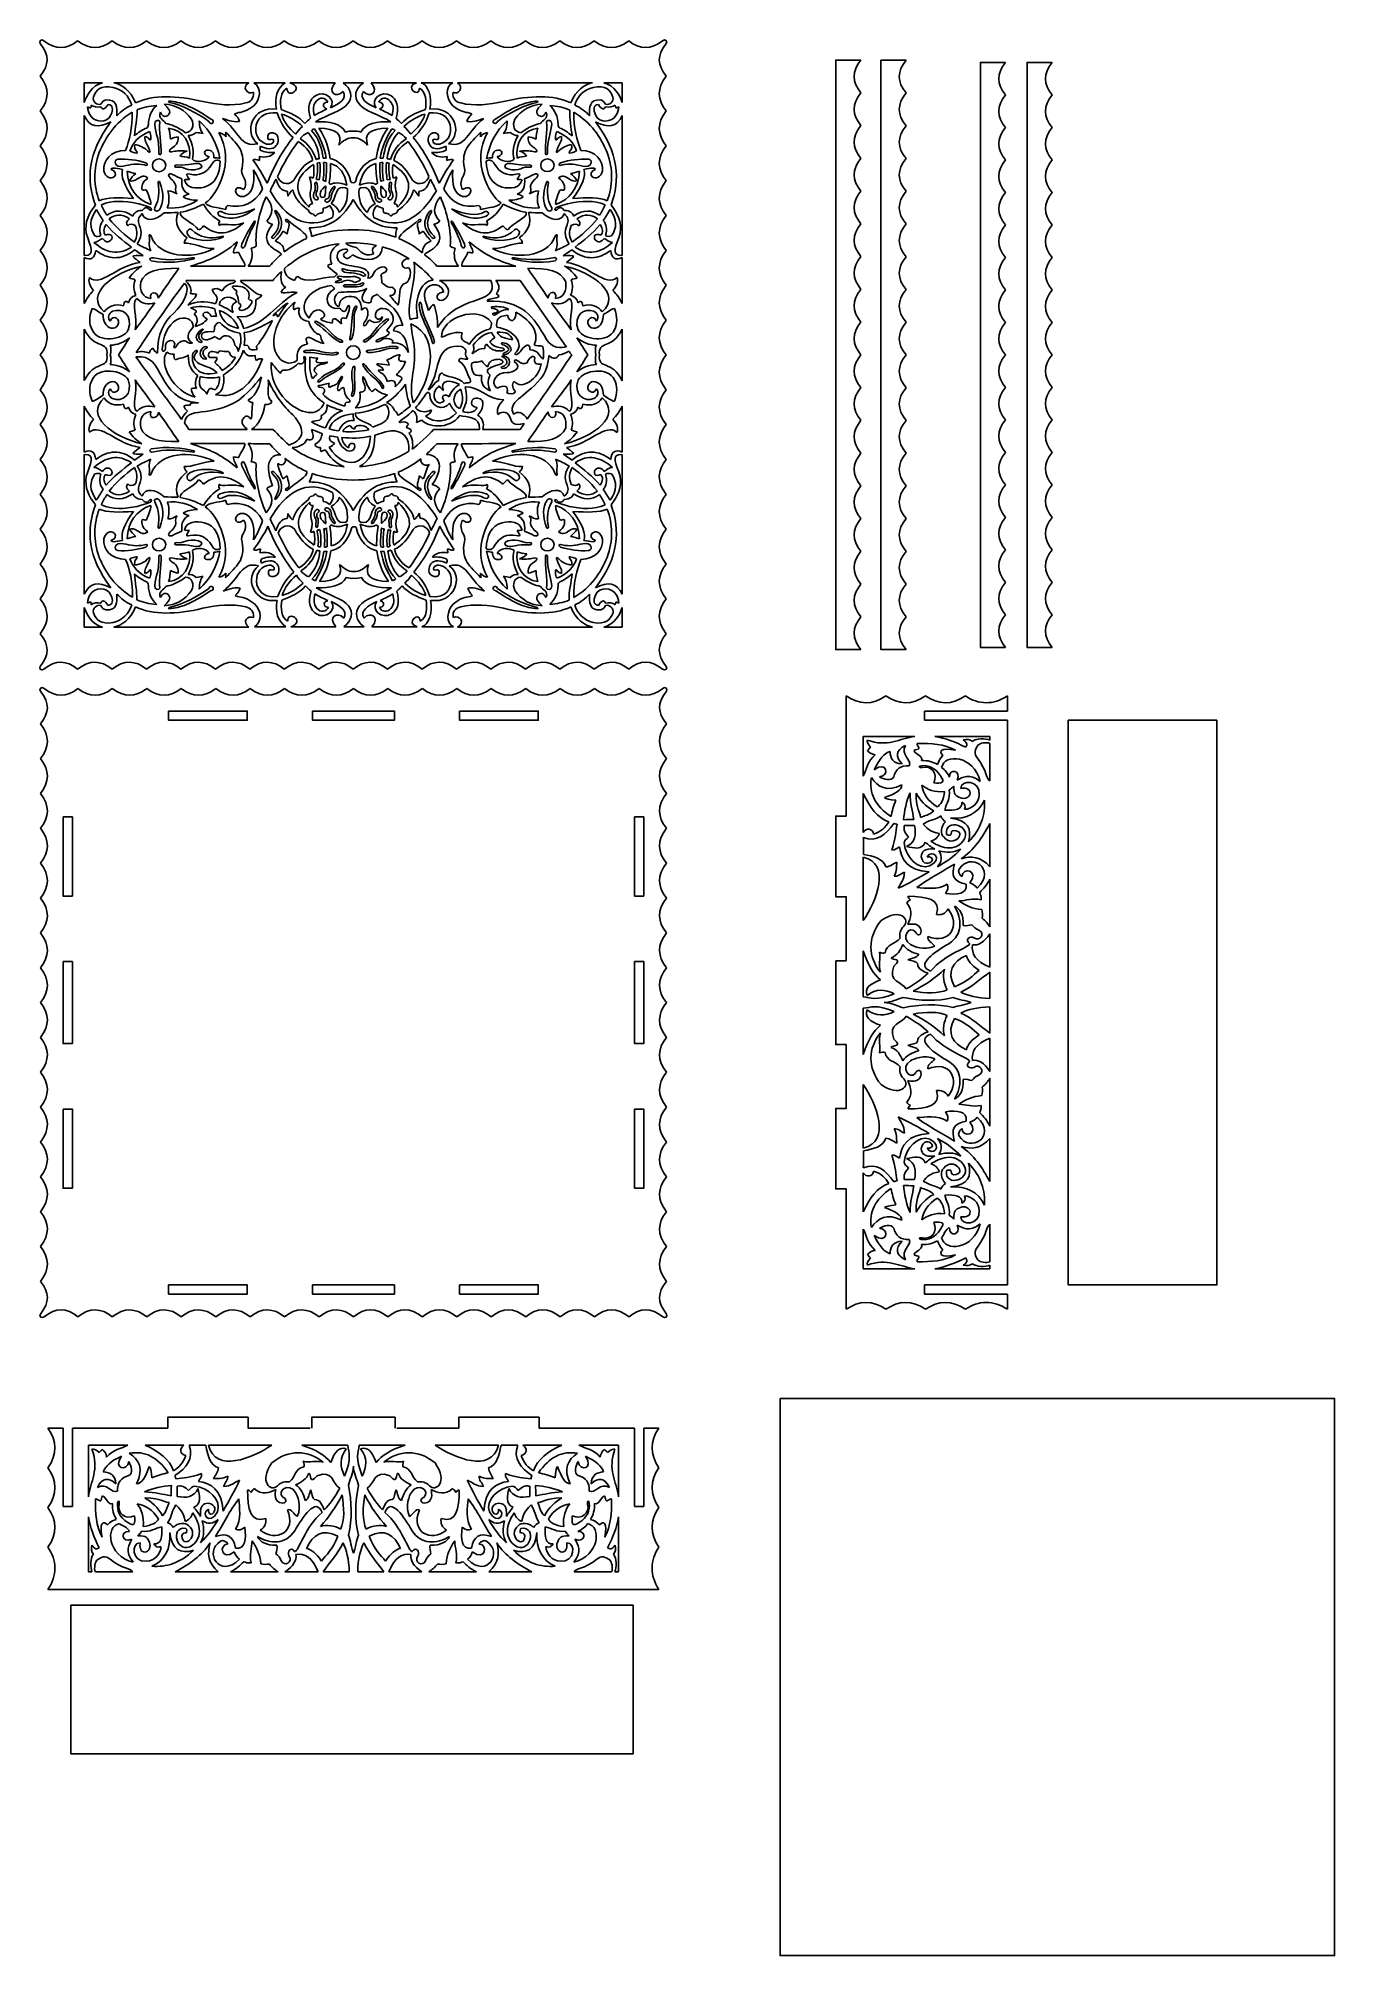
# Model space of a CAD drawing. Extents: x -1 to 1462, y 0 to 2164.
import ezdxf

# ---------------------------------------------------------------- set-up
doc = ezdxf.new("R2010")
doc.units = 0
doc.layers.add('plan_dekorasyon_araçlar_kutu_dörtgen_33_03', color=7, linetype='CONTINUOUS')

msp = doc.modelspace()

# ---------------------------------------------------------------- linework, layer by layer
at = {"layer": 'plan_dekorasyon_araçlar_kutu_dörtgen_33_03', "color": 1}
for points in [[(927.041528, 1474.576086), (898.681527, 1474.576086), (898.681527, 2139.754092), (927.041528, 2139.754092)], [(977.910528, 1474.470086), (949.550528, 1474.470086), (949.550528, 2139.648092), (977.910528, 2139.648092)], [(1090.110529, 1476.985086), (1061.750529, 1476.985086), (1061.750529, 2137.136092), (1090.110529, 2137.136092)], [(1142.91053, 1476.984086), (1114.550529, 1476.984086), (1114.550529, 2137.135092), (1142.91053, 2137.135092)], [(50.707519, 2114.276092), (71.455519, 2114.276092)], [(50.707519, 2092.045092), (50.707519, 2114.276092)], [(657.598525, 2114.280092), (636.850525, 2114.280092)], [(657.598525, 2092.049092), (657.598525, 2114.280092)], [(542.413524, 1891.11209), (594.724524, 1815.961089)], [(50.707519, 1522.081086), (50.707519, 1499.850086)], [(657.600525, 1522.080086), (657.600525, 1499.849086)], [(50.707519, 1499.850086), (71.455519, 1499.850086)], [(657.600525, 1499.849086), (636.852525, 1499.849086)], [(910.433527, 1422.264085), (910.433527, 1286.486084), (898.675527, 1286.486084), (898.675527, 1195.482083), (910.433527, 1195.482083), (910.433527, 1123.376082)], [(1092.296529, 1405.141085), (1092.296529, 1422.264085)], [(998.645528, 1405.140085), (998.645528, 1394.652085)], [(998.645528, 1405.140085), (1092.296529, 1405.140085)], [(998.645528, 1394.652085), (1092.296529, 1394.652085)], [(1092.296529, 1076.067082), (1092.296529, 1394.653085)], [(898.674527, 1123.375082), (910.432527, 1123.375082)], [(898.674527, 1123.375082), (898.674527, 1028.759081), (910.432527, 1028.759081)], [(1092.295529, 1076.067082), (1092.295529, 757.482079)], [(910.433527, 729.870078), (910.433527, 865.66908), (898.675527, 865.66908), (898.675527, 956.673081), (910.433527, 956.673081), (910.433527, 1028.758081)], [(998.645528, 757.481079), (1092.296529, 757.481079)], [(998.645528, 757.481079), (998.645528, 746.993079), (1092.296529, 746.993079)], [(1092.296529, 746.994079), (1092.296529, 729.871078)], [(37.287519, 595.773077), (144.90552, 595.773077), (144.90552, 607.999077), (235.501521, 607.999077), (235.501521, 595.773077), (305.510522, 595.773077)], [(401.520523, 607.999077), (307.327522, 607.999077), (307.327522, 595.773077)], [(401.520523, 608.000077), (401.520523, 595.774077)], [(671.543525, 595.774077), (563.835524, 595.774077), (563.835524, 608.000077), (473.238523, 608.000077), (473.238523, 595.774077), (403.190523, 595.774077)], [(9.759519, 595.773077), (26.798519, 595.773077)], [(26.799519, 595.773077), (26.799519, 507.432076)], [(37.287519, 595.773077), (37.287519, 507.432076)], [(671.544525, 595.773077), (671.544525, 507.432076)], [(699.071525, 595.774077), (682.032525, 595.774077)], [(682.032525, 595.773077), (682.032525, 507.432076)], [(26.799519, 507.432076), (37.287519, 507.432076)], [(671.544525, 507.432076), (682.032525, 507.432076)], [(354.424522, 413.784075), (9.776519, 413.784075)], [(354.423522, 413.785075), (699.071525, 413.785075)]]:
    msp.add_lwpolyline(points, dxfattribs=at)
for points in [[(84.141519, 2114.275092)], [(277.403521, 2114.276092)], [(282.819521, 2114.276092)], [(425.495523, 2114.276092)], [(430.908523, 2114.277092)], [(624.163525, 2114.279092)], [(54.353519, 2087.115092)], [(74.869519, 2094.812092)], [(104.76152, 2080.917091)], [(110.26352, 2083.641091)], [(140.81052, 2090.221092)], [(146.26652, 2093.636092)], [(562.039524, 2093.640092)], [(567.495524, 2090.225092)], [(598.464524, 2083.459091)], [(602.955524, 2081.040091)], [(633.436525, 2094.816092)], [(653.952525, 2087.119092)], [(50.707519, 2077.151091)], [(135.90952, 2070.184091)], [(145.77452, 2062.945091)], [(202.643521, 2058.036091)], [(296.898522, 2064.994091)], [(306.942522, 2060.340091)], [(310.382522, 2077.164091)], [(397.932523, 2077.164091)], [(401.372523, 2060.340091)], [(411.416523, 2064.994091)], [(505.665524, 2058.042091)], [(562.531524, 2062.951091)], [(572.396524, 2070.190091)], [(657.598525, 2077.156091)], [(102.17652, 2037.058091)], [(167.88152, 2054.835091)], [(249.728521, 2042.520091)], [(292.021521, 2047.888091)], [(294.199521, 2051.331091)], [(414.115523, 2051.331091)], [(416.293523, 2047.888091)], [(458.586523, 2042.520091)], [(540.424524, 2054.841091)], [(606.129525, 2037.064091)], [(88.45952, 2027.874091)], [(98.97752, 2014.538091)], [(135.06452, 2028.255091)], [(155.21952, 2021.588091)], [(204.064521, 2025.803091)], [(313.437522, 2023.442091)], [(320.802522, 2024.411091)], [(328.495522, 2022.953091)], [(379.820522, 2022.952091)], [(387.510522, 2024.411091)], [(394.875522, 2023.442091)], [(504.240524, 2025.809091)], [(553.086524, 2021.594091)], [(573.241524, 2028.261091)], [(609.328525, 2014.544091)], [(619.846525, 2027.880091)], [(136.02952, 2001.690091)], [(145.07352, 1992.167091)], [(267.068521, 2005.615091)], [(313.423522, 2000.091091)], [(322.124522, 1997.135091)], [(331.041522, 1996.106091)], [(347.519522, 1994.577091)], [(347.522522, 1994.577091)], [(360.793522, 1994.577091)], [(377.271522, 1996.106091)], [(386.188522, 1997.135091)], [(394.889522, 2000.091091)], [(441.244523, 2005.615091)], [(563.232524, 1992.173091)], [(572.276524, 2001.696091)], [(64.314519, 1971.05209)], [(70.055519, 1976.44109)], [(243.294521, 1972.02609)], [(255.830521, 1985.364091)], [(304.345522, 1973.79309)], [(403.967523, 1973.79309)], [(452.477523, 1985.371091)], [(465.014523, 1972.03209)], [(638.253525, 1976.44709)], [(643.993525, 1971.05809)], [(75.441519, 1954.15609)], [(78.710519, 1960.66209)], [(116.03552, 1966.52109)], [(158.93252, 1968.08109)], [(172.20752, 1948.21109)], [(243.147521, 1955.72009)], [(267.929521, 1968.90709)], [(440.383523, 1968.90709)], [(465.161523, 1955.72609)], [(536.101524, 1948.21709)], [(549.376524, 1968.08709)], [(592.273524, 1966.52709)], [(629.598525, 1960.66809)], [(632.866525, 1954.16209)], [(345.876522, 1933.31209)], [(387.340522, 1929.03509)], [(50.698519, 1917.00009)], [(115.60552, 1907.32609)], [(157.28752, 1904.79509)], [(174.65052, 1915.42109)], [(231.931521, 1907.06309)], [(276.340521, 1923.35809)], [(276.703521, 1904.59709)], [(342.837522, 1904.41309)], [(422.649523, 1911.85309)], [(431.957523, 1922.28109)], [(476.564523, 1907.06909)], [(533.659524, 1915.42709)], [(551.022524, 1904.80109)], [(592.704524, 1907.33209)], [(657.610525, 1917.00609)], [(163.66552, 1887.95609)], [(165.85952, 1891.10909)], [(226.806521, 1891.10909)], [(329.800522, 1885.34009)], [(338.980522, 1896.05309)], [(344.100522, 1886.01509)], [(451.696523, 1891.11109)], [(130.44252, 1865.822089)], [(202.798521, 1863.661089)], [(240.208521, 1867.738089)], [(280.583521, 1865.560089)], [(288.582521, 1866.447089)], [(338.416522, 1862.168089)], [(428.442523, 1863.449089)], [(577.867524, 1865.828089)], [(59.527519, 1859.376089)], [(170.48052, 1860.335089)], [(203.270521, 1857.097089)], [(203.569521, 1843.763089)], [(355.451522, 1860.653089)], [(419.316523, 1841.975089)], [(529.876524, 1858.504089)], [(537.781524, 1855.282089)], [(648.783525, 1859.382089)], [(173.63852, 1838.258089)], [(184.05552, 1834.612089)], [(231.046521, 1832.304089)], [(339.620522, 1821.479089)], [(368.388522, 1821.942089)], [(453.657523, 1826.933089)], [(489.419523, 1818.074089)], [(516.617524, 1832.616089)], [(524.754524, 1818.001089)], [(109.03852, 1804.821089)], [(153.61952, 1801.380089)], [(172.82152, 1807.166089)], [(185.73352, 1802.586089)], [(221.502521, 1804.405089)], [(261.701521, 1798.335089)], [(305.097522, 1804.429089)], [(335.165522, 1807.396089)], [(354.153522, 1817.474089)], [(380.823522, 1796.942089)], [(402.632523, 1816.687089)], [(483.660523, 1802.414089)], [(487.511523, 1797.203089)], [(524.092524, 1804.004089)], [(600.917524, 1807.064089)], [(181.52452, 1782.658089)], [(207.664521, 1784.660089)], [(258.143521, 1778.767089)], [(343.524522, 1795.341089)], [(59.525519, 1754.752088)], [(319.752522, 1762.800088)], [(354.809522, 1762.111088)], [(388.151522, 1771.757088)], [(391.653522, 1753.314088)], [(436.686523, 1763.911088)], [(462.352523, 1759.939088)], [(475.479523, 1768.535088)], [(516.252524, 1769.384088)], [(648.785525, 1754.745088)], [(130.44052, 1748.306088)], [(341.882522, 1744.086088)], [(354.154522, 1740.569088)], [(356.364522, 1741.142088)], [(356.374522, 1747.166088)], [(577.869524, 1748.299088)], [(168.67152, 1723.009088)], [(327.772522, 1715.846088)], [(342.400522, 1720.612088)], [(500.265523, 1723.011088)], [(50.696519, 1697.128088)], [(115.60352, 1706.802088)], [(157.28552, 1709.333088)], [(174.64852, 1698.707088)], [(231.790521, 1707.064088)], [(272.640521, 1693.869088)], [(430.627523, 1689.865088)], [(476.334523, 1706.805088)], [(533.661524, 1698.700088)], [(551.024524, 1709.326088)], [(592.706524, 1706.795088)], [(657.612525, 1697.121088)], [(361.340522, 1680.979088)], [(75.439519, 1659.971087)], [(78.708519, 1653.466087)], [(116.03352, 1647.607087)], [(158.93052, 1646.047087)], [(172.20552, 1665.917087)], [(243.146521, 1658.407087)], [(267.928521, 1645.220087)], [(440.383523, 1645.213087)], [(465.165523, 1658.400087)], [(536.103524, 1665.910087)], [(549.378524, 1646.040087)], [(592.275524, 1647.604087)], [(629.600525, 1653.463087)], [(632.868525, 1659.968087)], [(64.312519, 1643.075087)], [(70.053519, 1637.687087)], [(243.292521, 1642.102087)], [(305.154522, 1640.740087)], [(404.773523, 1640.740087)], [(452.481523, 1628.756087)], [(465.016523, 1642.095087)], [(638.255525, 1637.684087)], [(643.995525, 1643.072087)], [(136.02952, 1612.437087)], [(145.07352, 1621.960087)], [(267.067521, 1608.512087)], [(314.231522, 1614.442087)], [(322.124522, 1616.992087)], [(331.040522, 1618.021087)], [(347.518522, 1619.550087)], [(360.792522, 1619.543087)], [(377.270522, 1618.014087)], [(386.994522, 1617.398087)], [(394.887522, 1614.029087)], [(442.050523, 1608.918087)], [(563.234524, 1621.957087)], [(572.278524, 1612.434087)], [(88.45952, 1586.252087)], [(98.97752, 1599.589087)], [(135.06452, 1585.872087)], [(155.21952, 1592.539087)], [(204.064521, 1588.324087)], [(314.246522, 1591.091087)], [(321.611522, 1590.122087)], [(329.302522, 1591.581087)], [(380.625522, 1591.581087)], [(388.316522, 1590.122087)], [(395.681522, 1591.091087)], [(504.242524, 1588.321087)], [(553.088524, 1592.536087)], [(573.243524, 1585.869087)], [(609.330525, 1599.586087)], [(619.848525, 1586.249087)], [(102.17652, 1577.068087)], [(167.88152, 1559.292086)], [(250.536521, 1572.012087)], [(292.829521, 1566.644086)], [(295.007522, 1563.201086)], [(414.920523, 1563.201086)], [(417.098523, 1566.644086)], [(459.391523, 1572.012087)], [(540.426524, 1559.289086)], [(606.131525, 1577.065087)], [(50.707519, 1536.974086)], [(135.90952, 1543.942086)], [(145.77452, 1551.182086)], [(202.641521, 1556.092086)], [(297.707522, 1549.538086)], [(307.750522, 1554.192086)], [(311.191522, 1537.368086)], [(398.737523, 1537.368086)], [(402.177523, 1554.192086)], [(412.221523, 1549.538086)], [(505.667524, 1556.085086)], [(562.533524, 1551.179086)], [(572.398524, 1543.939086)], [(657.600525, 1536.972086)], [(54.353519, 1527.011086)], [(74.869519, 1519.314086)], [(105.29152, 1533.503086)], [(109.91452, 1530.642086)], [(140.81052, 1523.904086)], [(146.26652, 1520.489086)], [(562.041524, 1520.488086)], [(567.497524, 1523.903086)], [(597.691524, 1530.371086)], [(603.016524, 1533.265086)], [(633.438525, 1519.313086)], [(653.954525, 1527.010086)], [(84.141519, 1499.850086)], [(278.212521, 1500.256086)], [(283.628521, 1500.256086)], [(426.300523, 1500.256086)], [(431.714523, 1500.256086)], [(624.165525, 1499.849086)], [(145.75352, 1405.141085), (234.647521, 1405.141085), (234.647521, 1394.653085), (145.75352, 1394.653085)], [(308.216522, 1405.141085), (400.625523, 1405.141085), (400.625523, 1394.653085), (308.216522, 1394.653085)], [(474.088523, 1405.141085), (562.982524, 1405.141085), (562.982524, 1394.653085), (474.088523, 1394.653085)], [(1328.671532, 1394.652085), (1160.98253, 1394.652085), (1160.98253, 757.481079), (1328.671532, 757.481079)], [(977.311528, 1366.323085)], [(987.956528, 1376.512085)], [(1072.509529, 1376.512085)], [(1072.511529, 1368.576085)], [(1033.564529, 1360.932084)], [(938.816528, 1330.102084)], [(1009.225528, 1324.054084)], [(1061.653529, 1325.681084)], [(929.722528, 1312.231084)], [(982.396528, 1312.910084)], [(989.195528, 1312.427084)], [(1021.371529, 1314.336084)], [(1039.848529, 1317.834084)], [(1066.255529, 1304.552084)], [(26.795519, 1285.629084), (37.283519, 1285.629084), (37.283519, 1196.337083), (26.795519, 1196.337083)], [(671.541525, 1285.630084), (682.029525, 1285.630084), (682.029525, 1196.338083), (671.541525, 1196.338083)], [(1017.181528, 1286.688084)], [(1072.509529, 1278.143084)], [(987.437528, 1275.920084)], [(929.723528, 1240.308083)], [(1039.882529, 1249.377083)], [(1003.987528, 1223.761083)], [(1032.725529, 1232.462083)], [(1072.509529, 1215.541083)], [(1058.345529, 1205.238083)], [(1025.514529, 1181.695083)], [(1032.725529, 1184.924083)], [(1072.510529, 1153.715082)], [(929.723528, 1134.530082)], [(974.242528, 1141.649082)], [(1046.047529, 1129.267082)], [(26.795519, 1122.413082), (37.283519, 1122.413082), (37.283519, 1029.720081), (26.795519, 1029.720081)], [(671.540525, 1122.413082), (682.028525, 1122.413082), (682.028525, 1029.720081), (671.540525, 1029.720081)], [(948.970528, 1110.327082)], [(1021.331529, 1113.601082)], [(1072.510529, 1110.433082)], [(948.971528, 1041.804081)], [(1072.511529, 1041.699081)], [(929.724528, 1017.602081)], [(1021.332529, 1038.531081)], [(1046.048529, 1022.865081)], [(974.243528, 1010.483081)], [(1072.512529, 998.448081)], [(26.795519, 955.816081), (37.283519, 955.816081), (37.283519, 866.52508), (26.795519, 866.52508)], [(671.541525, 955.817081), (682.029525, 955.817081), (682.029525, 866.52608), (671.541525, 866.52608)], [(1025.516529, 970.437081)], [(1032.727529, 967.208081)], [(1058.347529, 946.89408)], [(1072.510529, 936.58808)], [(929.724528, 911.82308)], [(1003.989528, 928.37108)], [(1032.727529, 919.67008)], [(1039.883529, 902.75208)], [(987.439528, 876.21208)], [(1072.510529, 873.98608)], [(1017.182528, 865.44108)], [(1066.256529, 847.57708)], [(929.724528, 839.901079)], [(982.398528, 839.222079)], [(989.196528, 839.702079)], [(1009.226528, 828.075079)], [(1021.372529, 837.792079)], [(1039.849529, 834.295079)], [(1061.654529, 826.448079)], [(938.818528, 822.030079)], [(977.313528, 785.809079)], [(1033.565529, 791.197079)], [(1072.510529, 783.555079)], [(145.75252, 757.482079), (234.646521, 757.482079), (234.646521, 746.994079), (145.75252, 746.994079)], [(308.215522, 757.482079), (400.624523, 757.482079), (400.624523, 746.994079), (308.215522, 746.994079)], [(474.087523, 757.482079), (562.981524, 757.482079), (562.981524, 746.994079), (474.087523, 746.994079)], [(987.958528, 775.621079)], [(1072.510529, 775.617079)], [(835.756527, 629.043077), (1461.510533, 629.043077), (1461.510533, 0.375071), (835.756527, 0.375071)], [(101.52352, 567.368077)], [(119.31452, 576.468077)], [(190.91452, 576.469077)], [(296.219522, 576.469077)], [(412.628523, 576.470077)], [(517.934524, 576.470077)], [(589.532524, 576.469077)], [(607.323525, 567.369077)], [(320.314522, 557.209077)], [(388.534522, 557.210077)], [(65.464519, 528.846076)], [(118.63952, 523.758076)], [(289.132521, 531.919076)], [(419.715523, 531.920076)], [(590.208524, 523.759076)], [(643.382525, 528.847076)], [(55.321519, 518.193076)], [(119.12052, 516.954076)], [(155.46352, 518.714076)], [(207.388521, 502.153076)], [(501.459524, 502.154076)], [(553.384524, 518.715076)], [(589.727524, 516.955076)], [(653.525525, 518.194076)], [(107.54652, 496.910076)], [(117.22052, 484.756076)], [(144.74552, 488.949076)], [(249.266521, 480.612076)], [(317.055522, 484.797076)], [(391.792522, 484.798076)], [(459.581523, 480.613076)], [(564.102524, 488.950076)], [(591.627524, 484.757076)], [(601.301524, 496.911076)], [(70.833519, 472.555076)], [(113.73852, 466.266076)], [(181.88852, 466.233076)], [(198.726521, 473.396076)], [(246.051521, 473.396076)], [(301.459522, 460.064076)], [(407.388523, 460.065076)], [(462.796523, 473.397076)], [(510.121524, 473.397076)], [(526.958524, 466.234076)], [(595.108524, 466.267076)], [(638.014525, 472.556076)], [(55.322519, 433.584076)], [(63.225519, 433.584076)], [(105.92552, 444.446076)], [(126.96052, 439.842076)], [(153.25152, 433.584076)], [(215.572521, 433.584076)], [(225.828521, 447.758076)], [(277.151521, 433.583076)], [(320.209522, 433.583076)], [(388.638522, 433.584076)], [(431.726523, 433.584076)], [(483.019523, 447.759076)], [(493.273523, 433.585076)], [(555.594524, 433.585076)], [(581.886524, 439.843076)], [(602.921524, 444.447076)], [(645.623525, 433.583076)], [(653.523525, 433.585076)], [(35.672519, 395.893075), (669.929525, 395.893075), (669.929525, 228.076074), (35.672519, 228.076074)]]:
    msp.add_lwpolyline(points, close=True, dxfattribs=at)
for points in [[(5.093519, 2161.731092), (2.505519, 2164.369092), (-1.101481, 2160.859092), (1.010519, 2158.614092)], [(703.215525, 2161.731092), (705.803525, 2164.369092), (709.410526, 2160.859092), (707.298525, 2158.614092)], [(1.010519, 2121.801092), (11.193519, 2134.456092), (11.561519, 2145.021092), (1.010519, 2158.611092)], [(5.093519, 2161.728092), (18.270519, 2151.189092), (30.498519, 2151.367092), (43.234519, 2161.728092)], [(43.234519, 2161.731092), (56.411519, 2151.192092), (69.363519, 2151.370092), (82.099519, 2161.731092)], [(82.099519, 2161.731092), (95.27652, 2151.192092), (108.22852, 2151.370092), (120.96452, 2161.731092)], [(120.96452, 2161.731092), (134.14152, 2151.192092), (147.09352, 2151.370092), (159.82952, 2161.731092)], [(159.82952, 2161.731092), (173.00652, 2151.192092), (185.95852, 2151.370092), (198.694521, 2161.731092)], [(198.694521, 2161.731092), (211.871521, 2151.192092), (224.823521, 2151.370092), (237.559521, 2161.731092)], [(237.559521, 2161.731092), (250.736521, 2151.192092), (263.687521, 2151.370092), (276.424521, 2161.731092)], [(276.424521, 2161.731092), (289.601521, 2151.192092), (302.553522, 2151.370092), (315.289522, 2161.731092)], [(315.289522, 2161.731092), (328.466522, 2151.192092), (341.417522, 2151.370092), (354.154522, 2161.731092)], [(393.019522, 2161.728092), (379.841522, 2151.189092), (366.890522, 2151.367092), (354.154522, 2161.728092)], [(431.884523, 2161.728092), (418.707523, 2151.189092), (405.755523, 2151.367092), (393.019522, 2161.728092)], [(470.749523, 2161.728092), (457.572523, 2151.189092), (444.621523, 2151.367092), (431.884523, 2161.728092)], [(509.614524, 2161.728092), (496.437523, 2151.189092), (483.485523, 2151.367092), (470.749523, 2161.728092)], [(548.479524, 2161.728092), (535.302524, 2151.189092), (522.350524, 2151.367092), (509.614524, 2161.728092)], [(587.344524, 2161.728092), (574.167524, 2151.189092), (561.215524, 2151.367092), (548.479524, 2161.728092)], [(626.209525, 2161.728092), (613.032525, 2151.189092), (600.080524, 2151.367092), (587.344524, 2161.728092)], [(665.074525, 2161.728092), (651.897525, 2151.189092), (638.945525, 2151.367092), (626.209525, 2161.728092)], [(703.215525, 2161.725092), (690.038525, 2151.186092), (677.810525, 2151.364092), (665.074525, 2161.725092)], [(707.298525, 2121.798092), (697.115525, 2134.453092), (696.747525, 2145.018092), (707.298525, 2158.608092)], [(1.010519, 2082.461091), (11.193519, 2095.117092), (11.561519, 2108.215092), (1.010519, 2121.804092)], [(707.298525, 2082.458091), (697.115525, 2095.114092), (696.747525, 2108.212092), (707.298525, 2121.801092)], [(927.041528, 2139.754092), (916.755528, 2127.224092), (916.928528, 2114.910092), (927.041528, 2102.799092)], [(977.910528, 2139.648092), (967.624528, 2127.119092), (967.796528, 2114.804092), (977.910528, 2102.694092)], [(1090.110529, 2137.136092), (1079.824529, 2124.701092), (1079.996529, 2112.480092), (1090.110529, 2100.461092)], [(1142.91053, 2137.135092), (1132.62453, 2124.700092), (1132.79653, 2112.479092), (1142.91053, 2100.460092)], [(71.455519, 2114.276092), (59.490519, 2111.468092), (52.705519, 2099.206092), (50.707519, 2092.045092)], [(61.033519, 2098.100092), (63.938519, 2106.118092), (69.323519, 2111.727092), (83.229519, 2109.059092)], [(83.229519, 2109.059092), (93.93952, 2106.266092), (101.01252, 2099.685092), (104.18752, 2089.043092)], [(84.141519, 2114.275092), (133.51452, 2114.275092), (187.12652, 2114.275092), (236.499521, 2114.275092)], [(108.68852, 2091.522092), (102.90452, 2105.842092), (93.18352, 2112.338092), (84.141519, 2114.275092)], [(184.40052, 2093.049092), (154.56852, 2100.006092), (128.47252, 2100.893092), (108.68852, 2091.522092)], [(236.499521, 2114.275092), (227.405521, 2109.714092), (235.201521, 2099.793092), (241.503521, 2103.599092)], [(241.503521, 2103.599092), (242.200521, 2095.975092), (238.483521, 2092.766092), (232.899521, 2091.424092)], [(241.845521, 2088.307092), (249.616521, 2095.786092), (251.500521, 2108.298092), (241.845521, 2114.276092)], [(241.845521, 2114.276092), (253.698521, 2114.276092), (265.551521, 2114.276092), (277.403521, 2114.276092)], [(277.403521, 2114.276092), (268.339521, 2108.022092), (264.864521, 2097.181092), (267.677521, 2084.458091)], [(272.698521, 2084.098091), (271.561521, 2093.215092), (271.610521, 2103.897092), (279.438521, 2107.980092)], [(279.438521, 2107.980092), (279.137521, 2094.833092), (300.397522, 2108.298092), (282.819521, 2114.276092)], [(282.819521, 2114.276092), (299.813522, 2114.276092), (316.807522, 2114.276092), (333.802522, 2114.276092)], [(311.808522, 2099.740092), (305.229522, 2096.219092), (301.681522, 2086.915092), (305.879522, 2074.146091)], [(328.385522, 2085.893091), (335.630522, 2095.310092), (322.045522, 2106.432092), (311.808522, 2099.740092)], [(333.802522, 2114.276092), (324.118522, 2103.474092), (335.541522, 2096.226092), (342.656522, 2104.537092)], [(342.656522, 2104.537092), (347.903522, 2096.053092), (338.496522, 2090.893092), (328.385522, 2085.893091)], [(347.993522, 2090.819092), (353.735522, 2097.990092), (352.103522, 2107.636092), (342.694522, 2114.278092)], [(342.694522, 2114.278092), (346.280522, 2114.278092), (350.572522, 2114.278092), (354.158522, 2114.278092)], [(365.621522, 2114.277092), (362.035522, 2114.277092), (357.743522, 2114.277092), (354.157522, 2114.277092)], [(360.322522, 2090.818092), (354.581522, 2097.989092), (356.212522, 2107.635092), (365.621522, 2114.277092)], [(365.658522, 2104.537092), (360.411522, 2096.053092), (369.818522, 2090.893092), (379.929522, 2085.893091)], [(374.512522, 2114.276092), (384.196522, 2103.474092), (372.773522, 2096.226092), (365.658522, 2104.537092)], [(379.929522, 2085.893091), (372.684522, 2095.310092), (386.269522, 2106.432092), (396.506522, 2099.740092)], [(425.495523, 2114.276092), (408.501523, 2114.276092), (391.507522, 2114.276092), (374.512522, 2114.276092)], [(396.506522, 2099.740092), (403.085523, 2096.219092), (406.633523, 2086.915092), (402.435523, 2074.146091)], [(428.876523, 2107.980092), (428.730523, 2095.866092), (410.953523, 2109.715092), (425.495523, 2114.276092)], [(435.615523, 2084.098091), (436.753523, 2093.215092), (436.704523, 2103.897092), (428.876523, 2107.980092)], [(430.908523, 2114.277092), (438.587523, 2112.551092), (443.447523, 2097.182092), (440.635523, 2084.459091)], [(466.466523, 2114.277092), (454.613523, 2114.277092), (442.761523, 2114.277092), (430.908523, 2114.277092)], [(466.466523, 2088.308092), (458.695523, 2095.787092), (457.721523, 2110.425092), (466.466523, 2114.277092)], [(466.801523, 2103.603092), (466.105523, 2095.979092), (469.821523, 2092.770092), (475.405523, 2091.428092)], [(471.805523, 2114.279092), (480.395523, 2109.010092), (471.891523, 2099.797092), (466.801523, 2103.603092)], [(624.163525, 2114.279092), (574.790524, 2114.279092), (521.178524, 2114.279092), (471.805523, 2114.279092)], [(523.904524, 2093.053092), (553.736524, 2100.010092), (579.832524, 2100.897092), (599.616524, 2091.526092)], [(599.616524, 2091.526092), (605.400525, 2105.846092), (615.121525, 2112.342092), (624.163525, 2114.279092)], [(625.076525, 2109.063092), (614.366525, 2106.270092), (607.293525, 2099.689092), (604.118524, 2089.047092)], [(647.272525, 2098.104092), (644.367525, 2106.122092), (638.982525, 2111.731092), (625.076525, 2109.063092)], [(636.850525, 2114.280092), (648.815525, 2111.472092), (655.600525, 2099.210092), (657.598525, 2092.049092)], [(927.041528, 2102.800092), (916.755528, 2090.270092), (916.928528, 2077.956091), (927.041528, 2065.845091)], [(977.910528, 2102.694092), (967.624528, 2090.164092), (967.796528, 2077.850091), (977.910528, 2065.739091)], [(1090.110529, 2100.461092), (1079.824529, 2088.026092), (1079.996529, 2075.805091), (1090.110529, 2063.786091)], [(1142.91053, 2100.460092), (1132.62453, 2088.025092), (1132.79653, 2075.804091), (1142.91053, 2063.785091)], [(1.010519, 2043.118091), (11.193519, 2055.774091), (11.561519, 2068.872091), (1.010519, 2082.461091)], [(54.353519, 2087.115092), (55.313519, 2086.694091), (57.039519, 2086.214091), (57.999519, 2085.793091)], [(57.649519, 2077.225091), (55.733519, 2079.967091), (54.698519, 2083.285091), (54.353519, 2087.115092)], [(80.845519, 2078.108091), (76.420519, 2067.586091), (61.668519, 2070.127091), (57.649519, 2077.225091)], [(57.999519, 2085.793091), (58.200519, 2086.882092), (58.402519, 2087.970092), (58.603519, 2089.058092)], [(58.603519, 2089.058092), (61.322519, 2086.924092), (64.881519, 2086.191091), (69.484519, 2087.196092)], [(69.456519, 2089.978092), (65.014519, 2088.355092), (59.529519, 2093.345092), (61.033519, 2098.100092)], [(104.76152, 2080.917091), (85.400519, 2069.517091), (74.774519, 2052.762091), (67.672519, 2035.704091)], [(74.869519, 2094.812092), (72.348519, 2094.163092), (70.644519, 2092.570092), (69.456519, 2089.978092)], [(69.484519, 2087.196092), (71.119519, 2083.172091), (73.872519, 2084.310091), (77.548519, 2089.706092)], [(87.467519, 2076.915091), (87.441519, 2086.114091), (88.32252, 2095.815092), (74.869519, 2094.812092)], [(77.548519, 2089.706092), (83.563519, 2088.901092), (83.159519, 2084.100091), (80.845519, 2078.108091)], [(104.18752, 2089.043092), (97.42752, 2086.320091), (92.10852, 2081.993091), (87.467519, 2076.915091)], [(97.40552, 2037.885091), (101.59752, 2049.094091), (105.28052, 2063.112091), (104.76152, 2080.917091)], [(107.25552, 2054.309091), (108.06652, 2063.336091), (110.70752, 2073.672091), (110.26352, 2083.641091)], [(110.26352, 2083.641091), (117.58452, 2086.766092), (123.48252, 2087.763092), (132.45252, 2088.690092)], [(132.45252, 2088.690092), (126.36852, 2083.377091), (123.30852, 2076.185091), (123.03252, 2067.261091)], [(142.69452, 2068.321091), (140.68252, 2072.559091), (133.31252, 2073.264091), (136.65652, 2081.034091)], [(136.65652, 2081.034091), (139.00052, 2075.926091), (142.00152, 2075.215091), (145.44452, 2077.485091)], [(140.81052, 2090.221092), (154.10352, 2089.402092), (164.33252, 2083.584091), (171.65952, 2073.031091)], [(145.44452, 2077.485091), (149.78952, 2082.423091), (144.73952, 2086.256091), (140.81052, 2090.221092)], [(146.47152, 2092.006092), (145.42252, 2092.195092), (145.68252, 2093.593092), (146.26652, 2093.636092)], [(146.26652, 2093.636092), (159.50752, 2092.198092), (169.90752, 2088.965092), (193.289521, 2073.341091)], [(191.405521, 2070.632091), (178.39552, 2079.909091), (160.68252, 2089.450092), (146.47152, 2092.006092)], [(232.899521, 2091.424092), (217.191521, 2087.654092), (200.893521, 2089.435092), (184.40052, 2093.049092)], [(220.206521, 2079.090091), (227.419521, 2082.162091), (229.098521, 2078.818091), (241.845521, 2088.307092)], [(225.798521, 2070.677091), (225.212521, 2073.481091), (222.992521, 2076.286091), (220.206521, 2079.090091)], [(267.677521, 2084.458091), (240.777521, 2088.535092), (229.646521, 2057.951091), (246.555521, 2045.450091)], [(244.760521, 2066.902091), (248.059521, 2076.775091), (255.105521, 2081.600091), (268.451521, 2080.169091)], [(268.451521, 2080.169091), (271.959521, 2069.223091), (278.213521, 2059.298091), (286.420521, 2052.571091)], [(299.582522, 2068.087091), (293.109521, 2076.168091), (283.187521, 2080.395091), (272.698521, 2084.098091)], [(289.186521, 2056.222091), (281.631521, 2062.846091), (275.593521, 2070.264091), (273.173521, 2078.946091)], [(273.173521, 2078.946091), (281.714521, 2076.432091), (289.613521, 2071.747091), (296.898522, 2064.994091)], [(312.438522, 2093.503092), (308.585522, 2088.694092), (308.428522, 2084.171091), (310.382522, 2077.164091)], [(310.382522, 2077.164091), (314.807522, 2080.226091), (319.486522, 2082.096091), (324.530522, 2084.686091)], [(311.611522, 2070.247091), (324.209522, 2078.046091), (342.224522, 2082.490091), (347.993522, 2090.819092)], [(325.419522, 2092.466092), (322.877522, 2097.518092), (316.492522, 2098.498092), (312.438522, 2093.503092)], [(320.646522, 2088.165092), (320.649522, 2090.326092), (321.019522, 2091.797092), (325.419522, 2092.466092)], [(324.530522, 2084.686091), (322.953522, 2085.485091), (320.770522, 2086.198091), (320.646522, 2088.165092)], [(396.704522, 2070.246091), (384.106522, 2078.045091), (366.091522, 2082.489091), (360.322522, 2090.818092)], [(382.895522, 2092.466092), (385.437522, 2097.518092), (391.822522, 2098.498092), (395.876522, 2093.503092)], [(387.668522, 2088.165092), (387.665522, 2090.326092), (387.295522, 2091.797092), (382.895522, 2092.466092)], [(383.784522, 2084.686091), (385.361522, 2085.485091), (387.544522, 2086.198091), (387.668522, 2088.165092)], [(397.932523, 2077.164091), (393.507522, 2080.226091), (388.828522, 2082.096091), (383.784522, 2084.686091)], [(395.876522, 2093.503092), (399.729523, 2088.694092), (399.886523, 2084.171091), (397.932523, 2077.164091)], [(408.732523, 2068.087091), (415.205523, 2076.168091), (425.127523, 2080.395091), (435.615523, 2084.098091)], [(435.141523, 2078.946091), (426.600523, 2076.432091), (418.701523, 2071.747091), (411.416523, 2064.994091)], [(419.128523, 2056.222091), (426.683523, 2062.846091), (432.721523, 2070.264091), (435.141523, 2078.946091)], [(439.863523, 2080.169091), (436.355523, 2069.223091), (430.101523, 2059.298091), (421.894523, 2052.571091)], [(463.554523, 2066.902091), (460.255523, 2076.775091), (453.209523, 2081.600091), (439.863523, 2080.169091)], [(440.635523, 2084.459091), (467.534523, 2088.536092), (478.665523, 2057.952091), (461.756523, 2045.451091)], [(488.105523, 2079.091091), (480.892523, 2082.163091), (479.213523, 2078.819091), (466.466523, 2088.308092)], [(475.405523, 2091.428092), (491.113523, 2087.658092), (507.411524, 2089.439092), (523.904524, 2093.053092)], [(482.513523, 2070.678091), (483.099523, 2073.482091), (485.319523, 2076.287091), (488.105523, 2079.091091)], [(562.039524, 2093.640092), (548.798524, 2092.202092), (538.398524, 2088.969092), (515.016524, 2073.345091)], [(516.899524, 2070.636091), (529.910524, 2079.913091), (547.623524, 2089.454092), (561.834524, 2092.010092)], [(567.495524, 2090.225092), (554.202524, 2089.406092), (543.973524, 2083.588091), (536.646524, 2073.035091)], [(562.860524, 2077.489091), (558.516524, 2082.427091), (563.566524, 2086.260091), (567.495524, 2090.225092)], [(561.834524, 2092.010092), (562.883524, 2092.199092), (562.623524, 2093.597092), (562.039524, 2093.640092)], [(571.648524, 2081.038091), (569.304524, 2075.930091), (566.304524, 2075.219091), (562.860524, 2077.489091)], [(565.611524, 2068.325091), (567.623524, 2072.563091), (574.993524, 2073.268091), (571.648524, 2081.038091)], [(598.464524, 2083.459091), (591.143524, 2086.584091), (584.824524, 2087.767092), (575.854524, 2088.695092)], [(575.854524, 2088.695092), (581.937524, 2083.382091), (584.997524, 2076.189091), (585.273524, 2067.265091)], [(601.051524, 2054.314091), (600.239524, 2063.340091), (598.019524, 2073.490091), (598.464524, 2083.459091)], [(610.900525, 2037.891091), (606.707525, 2049.099091), (602.436524, 2063.235091), (602.955524, 2081.040091)], [(602.955524, 2081.040091), (622.316525, 2069.640091), (633.531525, 2052.768091), (640.632525, 2035.710091)], [(604.118524, 2089.047092), (610.878525, 2086.324091), (616.196525, 2081.997091), (620.838525, 2076.919091)], [(620.838525, 2076.919091), (620.864525, 2086.118091), (619.982525, 2095.819092), (633.436525, 2094.816092)], [(630.757525, 2089.710092), (624.742525, 2088.905092), (625.146525, 2084.104091), (627.460525, 2078.112091)], [(627.460525, 2078.112091), (631.885525, 2067.590091), (646.637525, 2070.131091), (650.656525, 2077.229091)], [(638.821525, 2087.200092), (637.186525, 2083.176091), (634.433525, 2084.314091), (630.757525, 2089.710092)], [(633.436525, 2094.816092), (635.956525, 2094.167092), (637.661525, 2092.574092), (638.848525, 2089.982092)], [(649.702525, 2089.062092), (646.983525, 2086.928092), (643.424525, 2086.195091), (638.821525, 2087.200092)], [(638.848525, 2089.982092), (643.290525, 2088.359092), (648.776525, 2093.349092), (647.272525, 2098.104092)], [(650.306525, 2085.797091), (650.105525, 2086.886092), (649.903525, 2087.974092), (649.702525, 2089.062092)], [(653.952525, 2087.119092), (652.992525, 2086.698092), (651.266525, 2086.218091), (650.306525, 2085.797091)], [(650.656525, 2077.229091), (652.572525, 2079.971091), (653.607525, 2083.289091), (653.952525, 2087.119092)], [(707.298525, 2043.115091), (697.115525, 2055.771091), (696.747525, 2068.869091), (707.298525, 2082.458091)], [(50.707519, 2077.151091), (56.319519, 2064.033091), (66.764519, 2062.639091), (80.853519, 2070.087091)], [(50.707519, 1919.37809), (50.707519, 1971.96909), (50.707519, 2024.560091), (50.707519, 2077.151091)], [(80.853519, 2070.087091), (54.263519, 2035.255091), (52.774519, 2004.677091), (63.239519, 1976.12609)], [(124.19452, 2059.076091), (111.95152, 2053.981091), (105.15752, 2046.391091), (102.17652, 2037.058091)], [(120.95052, 2063.152091), (116.48152, 2061.505091), (111.88152, 2058.081091), (107.25552, 2054.309091)], [(123.03252, 2067.261091), (123.21852, 2065.187091), (122.33552, 2063.969091), (120.95052, 2063.152091)], [(125.84252, 2052.718091), (125.89552, 2054.971091), (125.55552, 2057.136091), (124.19452, 2059.076091)], [(135.90952, 2070.184091), (135.98452, 2072.779091), (129.53452, 2072.671091), (130.14052, 2067.594091)], [(130.14052, 2067.594091), (131.17552, 2055.069091), (135.52952, 2051.175091), (134.90852, 2034.626091)], [(137.32252, 2033.919091), (137.66152, 2046.168091), (134.94152, 2059.587091), (135.90952, 2070.184091)], [(164.94752, 2057.842091), (154.94352, 2065.214091), (148.59752, 2067.100091), (142.69452, 2068.321091)], [(145.77452, 2062.945091), (162.76752, 2060.866091), (171.53152, 2046.175091), (169.29352, 2029.183091)], [(147.89452, 2050.523091), (147.77052, 2054.664091), (147.31252, 2058.804091), (145.77452, 2062.945091)], [(171.65952, 2073.031091), (175.08752, 2066.160091), (172.50852, 2058.412091), (164.94752, 2057.842091)], [(167.88152, 2054.835091), (170.84752, 2054.412091), (174.27852, 2055.629091), (177.08752, 2058.189091)], [(177.08752, 2058.189091), (179.67452, 2057.796091), (182.26052, 2057.404091), (184.84652, 2057.012091)], [(184.84652, 2057.012091), (182.03852, 2059.040091), (180.71852, 2064.139091), (180.42152, 2071.349091)], [(180.42152, 2071.349091), (193.359521, 2059.871091), (200.433521, 2044.824091), (203.793521, 2028.637091)], [(193.289521, 2073.341091), (199.962521, 2071.672091), (193.740521, 2064.706091), (191.405521, 2070.632091)], [(202.643521, 2058.036091), (205.717521, 2057.384091), (208.969521, 2055.891091), (210.629521, 2053.356091)], [(207.205521, 2009.997091), (211.551521, 2023.848091), (211.978521, 2041.339091), (202.643521, 2058.036091)], [(246.555521, 2045.450091), (226.904521, 2040.379091), (225.619521, 2059.210091), (206.674521, 2074.038091)], [(206.674521, 2074.038091), (214.394521, 2071.005091), (221.061521, 2069.470091), (225.798521, 2070.677091)], [(210.629521, 2053.356091), (210.489521, 2055.081091), (210.350521, 2056.807091), (210.210521, 2058.534091)], [(210.210521, 2058.534091), (222.592521, 2045.002091), (232.590521, 2039.293091), (228.723521, 2017.873091)], [(256.446521, 2045.052091), (247.102521, 2048.134091), (242.783521, 2055.497091), (244.760521, 2066.902091)], [(263.807521, 2057.563091), (260.018521, 2058.337091), (256.936521, 2056.367091), (257.809521, 2051.771091)], [(267.321521, 2043.366091), (269.653521, 2045.861091), (272.117521, 2055.776091), (263.807521, 2057.563091)], [(296.898522, 2064.994091), (293.881521, 2062.428091), (291.419521, 2059.416091), (289.186521, 2056.222091)], [(294.199521, 2051.331091), (296.681522, 2054.206091), (299.437522, 2056.285091), (303.174522, 2057.982091)], [(305.879522, 2074.146091), (303.197522, 2071.821091), (301.784522, 2070.411091), (299.582522, 2068.087091)], [(303.174522, 2057.982091), (310.060522, 2050.681091), (315.140522, 2039.588091), (315.750522, 2028.542091)], [(306.942522, 2060.340091), (307.777522, 2061.008091), (308.674522, 2061.631091), (310.608522, 2062.296091)], [(320.183522, 2029.185091), (318.333522, 2041.004091), (315.991522, 2050.834091), (306.942522, 2060.340091)], [(310.608522, 2062.296091), (316.658522, 2052.312091), (321.850522, 2041.089091), (323.707522, 2029.064091)], [(345.444522, 2058.520091), (340.606522, 2068.500091), (327.448522, 2070.637091), (311.611522, 2070.247091)], [(328.222522, 2028.590091), (326.331522, 2040.098091), (324.142522, 2050.149091), (315.184522, 2063.137091)], [(315.184522, 2063.137091), (335.361522, 2062.612091), (342.198522, 2056.317091), (337.884522, 2043.862091)], [(354.158522, 2059.533091), (351.188522, 2059.822091), (348.257522, 2059.723091), (345.444522, 2058.520091)], [(354.157522, 2059.532091), (357.127522, 2059.821091), (360.058522, 2059.722091), (362.871522, 2058.519091)], [(362.871522, 2058.519091), (367.709522, 2068.499091), (380.867522, 2070.636091), (396.704522, 2070.246091)], [(393.131522, 2063.136091), (372.954522, 2062.611091), (366.117522, 2056.316091), (370.431522, 2043.861091)], [(380.093522, 2028.589091), (381.984522, 2040.097091), (384.173522, 2050.148091), (393.131522, 2063.136091)], [(397.706522, 2062.296091), (391.656522, 2052.312091), (386.464522, 2041.089091), (384.607522, 2029.064091)], [(388.131522, 2029.185091), (389.981522, 2041.004091), (392.323522, 2050.834091), (401.372523, 2060.340091)], [(405.140523, 2057.982091), (398.254523, 2050.681091), (393.174522, 2039.588091), (392.564522, 2028.542091)], [(401.372523, 2060.340091), (400.537523, 2061.008091), (399.640523, 2061.631091), (397.706522, 2062.296091)], [(402.435523, 2074.146091), (405.117523, 2071.821091), (406.530523, 2070.411091), (408.732523, 2068.087091)], [(414.115523, 2051.331091), (411.633523, 2054.206091), (408.877523, 2056.285091), (405.140523, 2057.982091)], [(411.416523, 2064.994091), (414.433523, 2062.428091), (416.895523, 2059.416091), (419.128523, 2056.222091)], [(440.993523, 2043.366091), (438.661523, 2045.861091), (436.197523, 2055.776091), (444.507523, 2057.563091)], [(444.507523, 2057.563091), (448.296523, 2058.337091), (451.378523, 2056.367091), (450.505523, 2051.771091)], [(451.868523, 2045.052091), (461.212523, 2048.134091), (465.532523, 2055.497091), (463.554523, 2066.902091)], [(461.756523, 2045.451091), (481.407523, 2040.380091), (482.692523, 2059.211091), (501.637524, 2074.039091)], [(498.098523, 2058.540091), (485.716523, 2045.008091), (475.718523, 2039.299091), (479.585523, 2017.879091)], [(501.637524, 2074.039091), (493.917523, 2071.006091), (487.250523, 2069.471091), (482.513523, 2070.678091)], [(501.103523, 2010.003091), (496.757523, 2023.854091), (496.331523, 2041.345091), (505.665524, 2058.042091)], [(497.679523, 2053.362091), (497.818523, 2055.087091), (497.958523, 2056.813091), (498.098523, 2058.540091)], [(505.665524, 2058.042091), (502.591524, 2057.390091), (499.339523, 2055.897091), (497.679523, 2053.362091)], [(527.884524, 2071.355091), (514.946524, 2059.877091), (507.873524, 2044.830091), (504.512524, 2028.643091)], [(515.016524, 2073.345091), (508.343524, 2071.676091), (514.565524, 2064.710091), (516.899524, 2070.636091)], [(523.459524, 2057.018091), (526.267524, 2059.046091), (527.587524, 2064.145091), (527.884524, 2071.355091)], [(531.218524, 2058.195091), (528.632524, 2057.802091), (526.046524, 2057.410091), (523.459524, 2057.018091)], [(540.424524, 2054.841091), (537.458524, 2054.418091), (534.027524, 2055.635091), (531.218524, 2058.195091)], [(536.646524, 2073.035091), (533.218524, 2066.164091), (535.797524, 2058.416091), (543.358524, 2057.846091)], [(562.531524, 2062.951091), (545.537524, 2060.872091), (536.774524, 2046.181091), (539.012524, 2029.189091)], [(543.358524, 2057.846091), (553.361524, 2065.218091), (559.708524, 2067.104091), (565.611524, 2068.325091)], [(560.412524, 2050.529091), (560.534524, 2054.670091), (560.993524, 2058.810091), (562.531524, 2062.951091)], [(570.983524, 2033.925091), (570.644524, 2046.174091), (573.363524, 2059.593091), (572.396524, 2070.190091)], [(572.396524, 2070.190091), (572.320524, 2072.785091), (578.771524, 2072.677091), (578.165524, 2067.600091)], [(578.165524, 2067.600091), (577.129524, 2055.075091), (572.776524, 2051.181091), (573.397524, 2034.632091)], [(582.463524, 2052.724091), (582.410524, 2054.977091), (582.751524, 2057.142091), (584.111524, 2059.082091)], [(584.111524, 2059.082091), (596.354524, 2053.987091), (603.148524, 2046.397091), (606.129525, 2037.064091)], [(585.273524, 2067.265091), (585.087524, 2065.192091), (585.970524, 2063.973091), (587.355524, 2063.157091)], [(587.355524, 2063.157091), (591.824524, 2061.510091), (596.424524, 2058.085091), (601.051524, 2054.314091)], [(657.598525, 2077.156091), (651.986525, 2064.038091), (641.541525, 2062.644091), (627.452525, 2070.092091)], [(627.452525, 2070.092091), (654.042525, 2035.260091), (655.531525, 2004.682091), (645.065525, 1976.13109)], [(657.598525, 1919.38309), (657.598525, 1971.97409), (657.598525, 2024.565091), (657.598525, 2077.156091)], [(927.041528, 2065.845091), (916.755528, 2053.316091), (916.928528, 2041.001091), (927.041528, 2028.891091)], [(977.910528, 2065.739091), (967.624528, 2053.210091), (967.796528, 2040.895091), (977.910528, 2028.785091)], [(1090.110529, 2063.786091), (1079.824529, 2051.351091), (1079.996529, 2039.130091), (1090.110529, 2027.111091)], [(1142.91053, 2063.785091), (1132.62453, 2051.350091), (1132.79653, 2039.129091), (1142.91053, 2027.110091)], [(1.010519, 2003.775091), (11.193519, 2016.431091), (11.561519, 2029.528091), (1.010519, 2043.118091)], [(67.672519, 2035.704091), (60.689519, 2016.032091), (61.155519, 1997.918091), (67.672519, 1981.07209)], [(72.917519, 2014.825091), (71.732519, 2027.114091), (80.654519, 2037.410091), (97.40552, 2037.885091)], [(102.17652, 2037.058091), (104.13452, 2036.291091), (106.01552, 2035.678091), (107.85852, 2035.264091)], [(108.18952, 2039.009091), (107.76652, 2039.984091), (107.10252, 2042.354091), (107.92352, 2044.097091)], [(107.85852, 2035.264091), (110.78752, 2034.117091), (111.54152, 2034.818091), (108.18952, 2039.009091)], [(107.92352, 2044.097091), (109.87252, 2044.495091), (113.81252, 2043.123091), (119.66152, 2039.766091)], [(119.87452, 2048.004091), (118.58952, 2050.704091), (119.26152, 2052.013091), (119.26852, 2053.761091)], [(119.26852, 2053.761091), (122.08052, 2052.967091), (122.08352, 2052.234091), (123.48752, 2051.363091)], [(119.66152, 2039.766091), (127.73852, 2031.208091), (124.89652, 2037.626091), (119.87452, 2048.004091)], [(123.48752, 2051.363091), (124.74552, 2049.582091), (126.01652, 2047.737091), (125.84252, 2052.718091)], [(134.90852, 2034.626091), (134.88152, 2032.961091), (136.92652, 2032.571091), (137.32252, 2033.919091)], [(149.48752, 2036.217091), (145.46752, 2035.753091), (146.55552, 2038.710091), (149.59952, 2040.603091)], [(156.74552, 2053.235091), (154.06352, 2053.047091), (151.04752, 2051.968091), (147.89452, 2050.523091)], [(166.67352, 2037.160091), (157.83452, 2038.113091), (153.95052, 2037.047091), (149.48752, 2036.217091)], [(149.59952, 2040.603091), (153.40752, 2043.114091), (157.05652, 2045.813091), (156.74552, 2053.235091)], [(158.36652, 2031.682091), (160.12652, 2034.214091), (162.95052, 2036.002091), (166.67352, 2037.160091)], [(172.65052, 2027.902091), (174.55752, 2035.310091), (173.92352, 2044.934091), (167.88152, 2054.835091)], [(188.84652, 2038.012091), (184.94252, 2037.394091), (185.93452, 2031.673091), (191.546521, 2031.073091)], [(197.028521, 2029.577091), (197.137521, 2035.672091), (194.704521, 2038.824091), (188.84652, 2038.012091)], [(248.108521, 2030.993091), (255.051521, 2029.604091), (261.152521, 2030.498091), (265.660521, 2035.702091)], [(249.353521, 2038.192091), (248.869521, 2039.756091), (249.034521, 2041.191091), (249.728521, 2042.520091)], [(265.660521, 2035.702091), (259.102521, 2035.148091), (253.556521, 2035.841091), (249.353521, 2038.192091)], [(249.728521, 2042.520091), (255.327521, 2039.725091), (263.491521, 2037.908091), (267.321521, 2043.366091)], [(263.489521, 2046.478091), (261.262521, 2044.587091), (259.317521, 2044.603091), (256.446521, 2045.052091)], [(286.420521, 2052.571091), (274.180521, 2037.231091), (264.715521, 2020.142091), (257.146521, 2000.840091)], [(257.809521, 2051.771091), (258.200521, 2050.014091), (259.752521, 2049.713091), (262.390521, 2050.557091)], [(262.390521, 2050.557091), (265.230521, 2050.475091), (264.227521, 2047.612091), (263.489521, 2046.478091)], [(292.021521, 2047.888091), (282.765521, 2035.489091), (275.049521, 2022.748091), (268.775521, 2008.466091)], [(308.329522, 2026.636091), (307.022522, 2033.532091), (302.563522, 2041.179091), (292.021521, 2047.888091)], [(312.172522, 2027.733091), (308.295522, 2038.762091), (303.790522, 2044.681091), (294.199521, 2051.331091)], [(337.884522, 2043.862091), (342.625522, 2048.400091), (347.523522, 2052.513091), (354.158522, 2051.998091)], [(370.431522, 2043.861091), (365.690522, 2048.399091), (360.792522, 2052.512091), (354.157522, 2051.997091)], [(396.142522, 2027.733091), (400.019523, 2038.762091), (404.524523, 2044.681091), (414.115523, 2051.331091)], [(399.985523, 2026.636091), (401.292523, 2033.532091), (405.751523, 2041.179091), (416.293523, 2047.888091)], [(416.293523, 2047.888091), (425.549523, 2035.489091), (433.265523, 2022.748091), (439.539523, 2008.466091)], [(421.894523, 2052.571091), (434.134523, 2037.231091), (443.599523, 2020.142091), (451.168523, 2000.840091)], [(458.586523, 2042.520091), (452.987523, 2039.725091), (444.823523, 2037.908091), (440.993523, 2043.366091)], [(442.654523, 2035.702091), (449.212523, 2035.148091), (454.758523, 2035.841091), (458.961523, 2038.192091)], [(460.206523, 2030.993091), (453.263523, 2029.604091), (447.162523, 2030.498091), (442.654523, 2035.702091)], [(445.924523, 2050.557091), (443.084523, 2050.475091), (444.087523, 2047.612091), (444.825523, 2046.478091)], [(444.825523, 2046.478091), (447.052523, 2044.587091), (448.997523, 2044.603091), (451.868523, 2045.052091)], [(450.505523, 2051.771091), (450.114523, 2050.014091), (448.562523, 2049.713091), (445.924523, 2050.557091)], [(458.961523, 2038.192091), (459.445523, 2039.756091), (459.280523, 2041.191091), (458.586523, 2042.520091)], [(511.277524, 2029.583091), (511.169524, 2035.678091), (513.601524, 2038.830091), (519.459524, 2038.018091)], [(519.459524, 2038.018091), (523.363524, 2037.400091), (522.372524, 2031.679091), (516.760524, 2031.079091)], [(535.656524, 2027.908091), (533.748524, 2035.316091), (534.382524, 2044.940091), (540.424524, 2054.841091)], [(541.632524, 2037.166091), (550.470524, 2038.119091), (554.355524, 2037.053091), (558.817524, 2036.223091)], [(549.940524, 2031.688091), (548.179524, 2034.220091), (545.355524, 2036.008091), (541.632524, 2037.166091)], [(558.706524, 2040.609091), (554.898524, 2043.120091), (551.248524, 2045.819091), (551.560524, 2053.241091)], [(551.560524, 2053.241091), (554.242524, 2053.053091), (557.258524, 2051.974091), (560.412524, 2050.529091)], [(558.817524, 2036.223091), (562.838524, 2035.759091), (561.750524, 2038.716091), (558.706524, 2040.609091)], [(573.397524, 2034.632091), (573.423524, 2032.967091), (571.379524, 2032.577091), (570.983524, 2033.925091)], [(588.644524, 2039.772091), (580.567524, 2031.214091), (583.409524, 2037.632091), (588.431524, 2048.010091)], [(584.817524, 2051.369091), (583.560524, 2049.588091), (582.289524, 2047.743091), (582.463524, 2052.724091)], [(589.036524, 2053.767091), (586.226524, 2052.973091), (586.222524, 2052.240091), (584.817524, 2051.369091)], [(588.431524, 2048.010091), (589.716524, 2050.710091), (589.044524, 2052.019091), (589.036524, 2053.767091)], [(600.382524, 2044.103091), (598.434524, 2044.501091), (594.493524, 2043.129091), (588.644524, 2039.772091)], [(600.447524, 2035.270091), (597.518524, 2034.123091), (596.764524, 2034.824091), (600.116524, 2039.015091)], [(600.116524, 2039.015091), (600.539524, 2039.990091), (601.203524, 2042.360091), (600.382524, 2044.103091)], [(606.129525, 2037.064091), (604.171524, 2036.297091), (602.290524, 2035.684091), (600.447524, 2035.270091)], [(635.388525, 2014.831091), (636.573525, 2027.119091), (627.651525, 2037.415091), (610.900525, 2037.891091)], [(640.632525, 2035.710091), (647.615525, 2016.038091), (647.150525, 1997.924091), (640.632525, 1981.07809)], [(707.298525, 2003.772091), (697.115525, 2016.428091), (696.747525, 2029.525091), (707.298525, 2043.115091)], [(84.769519, 2008.518091), (80.534519, 2004.310091), (74.323519, 2007.971091), (72.917519, 2014.825091)], [(93.84252, 2016.340091), (85.539519, 2018.270091), (80.835519, 2018.465091), (81.010519, 2016.312091)], [(81.010519, 2016.312091), (85.856519, 2015.052091), (87.025519, 2010.700091), (84.769519, 2008.518091)], [(95.05352, 2020.103091), (84.864519, 2017.839091), (83.174519, 2027.118091), (88.45952, 2027.874091)], [(88.45952, 2027.874091), (99.13652, 2028.591091), (109.72952, 2027.195091), (120.24952, 2023.989091)], [(106.29252, 1983.663091), (95.59552, 1998.228091), (91.66652, 2008.996091), (93.84252, 2016.340091)], [(118.48352, 2021.516091), (110.29152, 2023.341091), (102.61652, 2022.054091), (95.05352, 2020.103091)], [(98.97752, 2014.538091), (101.98152, 2013.479091), (105.39152, 2012.224091), (108.86752, 2011.948091)], [(125.70452, 1976.86109), (109.32652, 1982.86509), (99.97052, 1995.032091), (98.97752, 2014.538091)], [(120.24952, 2023.989091), (123.72352, 2022.222091), (121.42752, 2019.985091), (118.48352, 2021.516091)], [(127.52852, 2021.073091), (127.52852, 2025.039091), (130.90252, 2028.255091), (135.06452, 2028.255091)], [(135.06452, 2013.891091), (130.90252, 2013.891091), (127.52852, 2017.106091), (127.52852, 2021.073091)], [(135.06452, 2028.255091), (139.22552, 2028.255091), (142.59952, 2025.039091), (142.59952, 2021.073091)], [(142.59952, 2021.073091), (142.59952, 2017.106091), (139.22552, 2013.891091), (135.06452, 2013.891091)], [(155.21952, 2018.879091), (151.80452, 2017.958091), (152.86452, 2022.215091), (155.21952, 2021.588091)], [(155.21952, 2021.588091), (169.81652, 2020.488091), (175.40052, 2024.440091), (180.23952, 2022.942091)], [(179.76852, 2017.055091), (166.40452, 2013.307091), (162.46052, 2020.626091), (155.21952, 2018.879091)], [(169.29352, 2029.183091), (165.86652, 2030.644091), (162.17552, 2030.957091), (158.36652, 2031.682091)], [(194.586521, 2022.330091), (188.65452, 2012.571091), (180.54152, 2008.735091), (170.21452, 2010.908091)], [(191.546521, 2031.073091), (189.36052, 2025.272091), (176.50552, 2023.601091), (172.65052, 2027.902091)], [(180.23952, 2022.942091), (183.85052, 2022.039091), (184.69452, 2018.075091), (179.76852, 2017.055091)], [(186.10852, 1996.514091), (198.634521, 2000.017091), (203.431521, 2010.664091), (204.064521, 2025.803091)], [(204.064521, 2025.803091), (200.425521, 2027.743091), (197.204521, 2026.983091), (194.586521, 2022.330091)], [(203.793521, 2028.637091), (201.852521, 2029.461091), (199.264521, 2029.490091), (197.028521, 2029.577091)], [(228.723521, 2017.873091), (227.414521, 2013.856091), (228.761521, 2010.822091), (230.521521, 2008.061091)], [(230.879521, 1986.011091), (239.498521, 1988.563091), (243.319521, 1998.203091), (241.733521, 2015.826091)], [(241.015521, 2027.213091), (242.507521, 2028.264091), (245.232521, 2027.795091), (248.764521, 2026.335091)], [(257.146521, 2000.840091), (252.481521, 2010.344091), (246.786521, 2018.816091), (241.015521, 2027.213091)], [(241.733521, 2015.826091), (246.509521, 2008.203091), (249.685521, 2000.979091), (251.947521, 1993.984091)], [(248.764521, 2026.335091), (248.546521, 2027.888091), (248.327521, 2029.440091), (248.108521, 2030.993091)], [(309.232522, 2022.022091), (290.895521, 2009.721091), (283.156521, 1994.376091), (304.345522, 1973.79309)], [(287.341521, 2004.411091), (293.115521, 2014.458091), (299.569522, 2023.033091), (308.329522, 2026.636091)], [(309.033522, 2006.415091), (310.017522, 2009.758091), (310.290522, 2018.443091), (309.232522, 2022.022091)], [(315.750522, 2028.542091), (314.039522, 2028.409091), (313.670522, 2028.235091), (312.172522, 2027.733091)], [(312.580522, 2005.241091), (313.096522, 2008.832091), (314.922522, 2016.777091), (313.437522, 2023.442091)], [(313.437522, 2023.442091), (315.043522, 2023.856091), (315.183522, 2024.058091), (316.553522, 2024.079091)], [(316.553522, 2024.079091), (317.368522, 2015.177091), (316.738522, 2010.935091), (315.711522, 2004.635091)], [(319.988522, 2003.704091), (320.287522, 2004.300091), (321.861522, 2013.709091), (320.802522, 2024.411091)], [(323.707522, 2029.064091), (322.040522, 2029.272091), (321.889522, 2029.370091), (320.183522, 2029.185091)], [(320.802522, 2024.411091), (321.995522, 2024.410091), (322.494522, 2024.463091), (323.977522, 2023.970091)], [(323.977522, 2023.970091), (324.302522, 2016.119091), (323.834522, 2009.955091), (323.142522, 2002.734091)], [(326.864522, 2000.830091), (328.066522, 2007.857091), (328.705522, 2015.297091), (328.495522, 2022.953091)], [(351.611522, 2002.412091), (348.187522, 2017.978091), (337.659522, 2026.857091), (328.222522, 2028.590091)], [(328.495522, 2022.953091), (339.133522, 2020.303091), (344.409522, 2012.113091), (347.042522, 1998.631091)], [(356.705522, 2002.411091), (360.128522, 2017.977091), (370.656522, 2026.856091), (380.093522, 2028.589091)], [(379.820522, 2022.952091), (369.182522, 2020.302091), (363.906522, 2012.112091), (361.273522, 1998.630091)], [(381.451522, 2000.829091), (380.249522, 2007.856091), (379.610522, 2015.296091), (379.820522, 2022.952091)], [(384.335522, 2023.970091), (384.010522, 2016.119091), (384.478522, 2009.955091), (385.170522, 2002.734091)], [(387.510522, 2024.411091), (386.317522, 2024.410091), (385.818522, 2024.463091), (384.335522, 2023.970091)], [(384.607522, 2029.064091), (386.274522, 2029.272091), (386.425522, 2029.370091), (388.131522, 2029.185091)], [(388.324522, 2003.704091), (388.025522, 2004.300091), (386.451522, 2013.709091), (387.510522, 2024.411091)], [(391.759522, 2024.079091), (390.944522, 2015.177091), (391.574522, 2010.935091), (392.601522, 2004.635091)], [(394.875522, 2023.442091), (393.269522, 2023.856091), (393.129522, 2024.058091), (391.759522, 2024.079091)], [(392.564522, 2028.542091), (394.275522, 2028.409091), (394.644522, 2028.235091), (396.142522, 2027.733091)], [(395.732522, 2005.241091), (395.216522, 2008.832091), (393.390522, 2016.777091), (394.875522, 2023.442091)], [(399.279523, 2006.415091), (398.295523, 2009.758091), (398.022523, 2018.443091), (399.080523, 2022.022091)], [(399.080523, 2022.022091), (417.417523, 2009.721091), (425.156523, 1994.376091), (403.967523, 1973.79309)], [(420.973523, 2004.411091), (415.199523, 2014.458091), (408.745523, 2023.033091), (399.985523, 2026.636091)], [(451.168523, 2000.840091), (455.833523, 2010.344091), (461.528523, 2018.816091), (467.299523, 2027.213091)], [(466.575523, 2015.832091), (461.799523, 2008.209091), (458.623523, 2000.985091), (456.360523, 1993.990091)], [(459.550523, 2026.335091), (459.768523, 2027.888091), (459.987523, 2029.440091), (460.206523, 2030.993091)], [(467.299523, 2027.213091), (465.807523, 2028.264091), (463.082523, 2027.795091), (459.550523, 2026.335091)], [(477.429523, 1986.017091), (468.810523, 1988.569091), (464.989523, 1998.209091), (466.575523, 2015.832091)], [(479.585523, 2017.879091), (480.894523, 2013.862091), (479.547523, 2010.828091), (477.787523, 2008.067091)], [(504.240524, 2025.809091), (507.879524, 2027.749091), (511.100524, 2026.989091), (513.718524, 2022.336091)], [(522.196524, 1996.520091), (509.670524, 2000.023091), (504.874524, 2010.670091), (504.240524, 2025.809091)], [(504.512524, 2028.643091), (506.453524, 2029.467091), (509.042524, 2029.496091), (511.277524, 2029.583091)], [(513.718524, 2022.336091), (519.651524, 2012.577091), (527.763524, 2008.741091), (538.091524, 2010.914091)], [(516.760524, 2031.079091), (518.945524, 2025.278091), (531.800524, 2023.607091), (535.656524, 2027.908091)], [(528.066524, 2022.948091), (524.455524, 2022.045091), (523.611524, 2018.081091), (528.537524, 2017.061091)], [(553.086524, 2021.594091), (538.489524, 2020.494091), (532.905524, 2024.446091), (528.066524, 2022.948091)], [(528.537524, 2017.061091), (541.901524, 2013.313091), (545.845524, 2020.632091), (553.086524, 2018.885091)], [(539.012524, 2029.189091), (542.439524, 2030.650091), (546.130524, 2030.963091), (549.940524, 2031.688091)], [(553.086524, 2018.885091), (556.501524, 2017.964091), (555.441524, 2022.221091), (553.086524, 2021.594091)], [(573.241524, 2028.261091), (569.079524, 2028.261091), (565.705524, 2025.045091), (565.705524, 2021.079091)], [(565.705524, 2021.079091), (565.705524, 2017.112091), (569.079524, 2013.897091), (573.241524, 2013.897091)], [(580.777524, 2021.079091), (580.777524, 2025.045091), (577.403524, 2028.261091), (573.241524, 2028.261091)], [(573.241524, 2013.897091), (577.403524, 2013.897091), (580.777524, 2017.112091), (580.777524, 2021.079091)], [(582.601524, 1976.86709), (598.979524, 1982.87109), (608.335525, 1995.038091), (609.328525, 2014.544091)], [(588.056524, 2023.995091), (584.582524, 2022.228091), (586.878524, 2019.991091), (589.822524, 2021.522091)], [(619.846525, 2027.880091), (609.169525, 2028.597091), (598.576524, 2027.201091), (588.056524, 2023.995091)], [(589.822524, 2021.522091), (598.014524, 2023.347091), (605.689525, 2022.060091), (613.252525, 2020.109091)], [(609.328525, 2014.544091), (606.324525, 2013.485091), (602.914524, 2012.230091), (599.438524, 2011.954091)], [(602.013524, 1983.668091), (612.710525, 1998.234091), (616.638525, 2009.002091), (614.462525, 2016.346091)], [(613.252525, 2020.109091), (623.441525, 2017.845091), (625.130525, 2027.124091), (619.846525, 2027.880091)], [(614.462525, 2016.346091), (622.766525, 2018.275091), (627.470525, 2018.470091), (627.295525, 2016.318091)], [(627.295525, 2016.318091), (622.449525, 2015.057091), (621.280525, 2010.706091), (623.536525, 2008.523091)], [(623.536525, 2008.523091), (627.771525, 2004.316091), (633.982525, 2007.977091), (635.388525, 2014.831091)], [(927.041528, 2028.891091), (916.755528, 2016.361091), (916.928528, 2004.047091), (927.041528, 1991.936091)], [(977.910528, 2028.785091), (967.624528, 2016.255091), (967.796528, 2003.941091), (977.910528, 1991.830091)], [(1090.110529, 2027.111091), (1079.824529, 2014.676091), (1079.996529, 2002.454091), (1090.110529, 1990.435091)], [(1142.91053, 2027.110091), (1132.62453, 2014.675091), (1132.79653, 2002.453091), (1142.91053, 1990.434091)], [(1.010519, 1964.43209), (11.193519, 1977.08809), (11.561519, 1990.186091), (1.010519, 2003.775091)], [(108.86752, 2011.948091), (105.50352, 2009.248091), (103.48952, 2006.593091), (101.69952, 2003.895091)], [(101.69952, 2003.895091), (104.25452, 2002.690091), (107.28552, 2003.119091), (110.93952, 2005.682091)], [(110.93952, 2005.682091), (115.06852, 2009.440091), (118.93852, 2009.579091), (122.59552, 2006.743091)], [(122.59552, 2006.743091), (115.36852, 2001.616091), (115.49752, 1997.409091), (115.87752, 1993.234091)], [(115.87752, 1993.234091), (117.19252, 1992.284091), (119.32952, 1994.047091), (120.92652, 1993.140091)], [(120.92652, 1993.140091), (124.12952, 1985.394091), (126.43052, 1978.94809), (125.70452, 1976.86109)], [(133.91052, 2001.175091), (135.85652, 1990.393091), (134.79152, 1981.70109), (131.08452, 1974.84509)], [(136.02952, 2001.690091), (135.44352, 2003.683091), (133.58752, 2002.492091), (133.91052, 2001.175091)], [(135.44052, 1970.96009), (140.28752, 1978.68709), (140.75952, 1988.781091), (136.02952, 2001.690091)], [(147.48852, 2006.771091), (143.47952, 2011.677091), (148.08152, 2012.079091), (150.29752, 2010.804091)], [(144.13152, 1973.09309), (146.74052, 1977.81209), (146.86052, 1984.308091), (145.07352, 1992.167091)], [(145.07352, 1992.167091), (149.25352, 1992.785091), (152.02052, 1989.930091), (155.49452, 1988.811091)], [(154.13852, 1996.358091), (153.92652, 2000.080091), (151.46752, 2003.521091), (147.48852, 2006.771091)], [(150.29752, 2010.804091), (153.80752, 2008.964091), (157.31852, 2007.227091), (160.82752, 2005.937091)], [(155.49452, 1988.811091), (153.76952, 1990.054091), (153.42952, 1992.681091), (154.13852, 1996.358091)], [(160.82752, 2005.937091), (159.80652, 1996.821091), (162.53952, 1990.921091), (169.21052, 1988.399091)], [(169.25752, 2005.134091), (167.25452, 2005.322091), (165.36752, 2005.247091), (163.67952, 2004.727091)], [(163.67952, 2004.727091), (165.78952, 1994.992091), (177.01352, 1994.267091), (186.10852, 1996.514091)], [(170.21452, 2010.908091), (166.28652, 2012.097091), (165.47852, 2011.079091), (166.90852, 2008.911091)], [(166.90852, 2008.911091), (167.69152, 2007.652091), (168.47452, 2006.394091), (169.25752, 2005.134091)], [(187.16052, 1978.67809), (195.108521, 1983.578091), (201.769521, 1994.107091), (207.205521, 2009.997091)], [(251.947521, 1993.984091), (242.817521, 1977.83709), (229.376521, 1972.25809), (212.239521, 1975.73409)], [(230.774521, 1993.646091), (217.963521, 2002.080091), (218.633521, 1983.775091), (230.879521, 1986.011091)], [(230.521521, 2008.061091), (233.499521, 2002.116091), (232.977521, 1997.549091), (230.774521, 1993.646091)], [(260.357521, 1992.134091), (262.594521, 1996.627091), (264.831521, 2001.121091), (267.068521, 2005.615091)], [(330.766522, 1962.22709), (300.664522, 1946.71409), (278.526521, 1961.79809), (260.357521, 1992.134091)], [(267.068521, 2005.615091), (269.465521, 1997.516091), (273.177521, 1992.046091), (279.499521, 1991.798091)], [(268.775521, 2008.466091), (270.480521, 2001.956091), (280.180521, 1996.234091), (287.341521, 2004.411091)], [(279.499521, 1991.798091), (280.276521, 1990.418091), (280.296521, 1988.349091), (280.207521, 1986.180091)], [(280.207521, 1986.180091), (281.525521, 1988.022091), (282.844521, 1989.863091), (284.163521, 1991.705091)], [(284.163521, 1991.705091), (286.277521, 1994.101091), (286.278521, 1993.117091), (286.918521, 1990.690091)], [(308.112522, 1977.56109), (300.953522, 1993.276091), (310.639522, 1991.387091), (305.011522, 2007.534091)], [(305.011522, 2007.534091), (306.226522, 2007.758091), (307.537522, 2007.411091), (309.033522, 2006.415091)], [(310.553522, 1991.216091), (309.582522, 1989.293091), (308.316522, 1986.399091), (310.553522, 1983.416091)], [(313.423522, 2000.091091), (313.089522, 2003.241091), (310.504522, 2002.255091), (311.024522, 2000.077091)], [(311.024522, 2000.077091), (311.601522, 1996.634091), (311.624522, 1993.559091), (310.553522, 1991.216091)], [(313.320522, 1985.683091), (311.738522, 1986.438091), (311.983522, 1990.078091), (313.198522, 1991.452091)], [(315.711522, 2004.635091), (314.370522, 2005.185091), (314.399522, 2005.326091), (312.580522, 2005.241091)], [(313.198522, 1991.452091), (313.990522, 1992.370091), (314.043522, 1995.247091), (313.423522, 2000.091091)], [(322.124522, 1997.135091), (318.754522, 1992.529091), (316.550522, 1992.345091), (316.825522, 1988.187091)], [(323.142522, 2002.734091), (321.743522, 2003.910091), (321.593522, 2003.867091), (319.988522, 2003.704091)], [(321.594522, 1985.479091), (323.741522, 1989.613091), (322.388522, 1990.217091), (323.125522, 1996.547091)], [(323.125522, 1996.547091), (323.218522, 1997.442091), (322.895522, 1997.654091), (322.124522, 1997.135091)], [(328.321522, 1999.338091), (327.892522, 2000.007091), (328.020522, 2000.478091), (326.864522, 2000.830091)], [(327.272522, 1988.329091), (326.989522, 1989.509091), (328.265522, 1992.089091), (331.041522, 1996.106091)], [(347.042522, 1998.631091), (338.633522, 2001.953091), (332.647522, 2001.826091), (328.321522, 1999.338091)], [(337.216522, 1994.106091), (333.906522, 1990.226091), (333.419522, 1981.55109), (329.092522, 1978.06409)], [(337.220522, 1994.106091), (333.909522, 1990.226091), (333.422522, 1981.55109), (329.095522, 1978.06409)], [(333.165522, 1994.991091), (331.071522, 1992.199091), (329.638522, 1989.478091), (329.513522, 1986.904091)], [(331.041522, 1996.106091), (332.784522, 1998.750091), (334.629522, 1996.687091), (333.165522, 1994.991091)], [(347.519522, 1994.577091), (346.017522, 1996.421091), (339.258522, 1997.130091), (337.216522, 1994.106091)], [(347.522522, 1994.577091), (346.020522, 1996.421091), (339.261522, 1997.130091), (337.220522, 1994.106091)], [(338.217522, 1967.67309), (344.855522, 1973.53709), (348.574522, 1981.96209), (347.519522, 1994.577091)], [(338.220522, 1967.67309), (344.858522, 1973.53709), (348.577522, 1981.96209), (347.522522, 1994.577091)], [(354.158522, 2001.427091), (353.350522, 2001.184091), (351.788522, 2001.605091), (351.611522, 2002.412091)], [(354.157522, 2001.426091), (354.965522, 2001.183091), (356.527522, 2001.604091), (356.705522, 2002.411091)], [(370.095522, 1967.67309), (363.457522, 1973.53709), (359.738522, 1981.96209), (360.793522, 1994.577091)], [(360.793522, 1994.577091), (362.295522, 1996.421091), (369.054522, 1997.130091), (371.095522, 1994.106091)], [(361.273522, 1998.630091), (369.682522, 2001.952091), (375.668522, 2001.825091), (379.994522, 1999.337091)], [(371.095522, 1994.106091), (374.406522, 1990.226091), (374.893522, 1981.55109), (379.220522, 1978.06409)], [(377.271522, 1996.106091), (375.528522, 1998.750091), (373.683522, 1996.687091), (375.147522, 1994.991091)], [(375.147522, 1994.991091), (377.241522, 1992.199091), (378.674522, 1989.478091), (378.799522, 1986.904091)], [(381.040522, 1988.329091), (381.323522, 1989.509091), (380.047522, 1992.089091), (377.271522, 1996.106091)], [(377.546522, 1962.22709), (407.648523, 1946.71409), (429.786523, 1961.79809), (447.955523, 1992.134091)], [(379.994522, 1999.337091), (380.423522, 2000.006091), (380.295522, 2000.477091), (381.451522, 2000.829091)], [(386.718522, 1985.479091), (384.571522, 1989.613091), (385.924522, 1990.217091), (385.187522, 1996.547091)], [(385.187522, 1996.547091), (385.094522, 1997.442091), (385.417522, 1997.654091), (386.188522, 1997.135091)], [(385.170522, 2002.734091), (386.569522, 2003.910091), (386.719522, 2003.867091), (388.324522, 2003.704091)], [(386.188522, 1997.135091), (389.558522, 1992.529091), (391.762522, 1992.345091), (391.487522, 1988.187091)], [(392.601522, 2004.635091), (393.942522, 2005.185091), (393.913522, 2005.326091), (395.732522, 2005.241091)], [(395.114522, 1991.452091), (394.321522, 1992.370091), (394.269522, 1995.247091), (394.889522, 2000.091091)], [(394.889522, 2000.091091), (395.223522, 2003.241091), (397.808522, 2002.255091), (397.288522, 2000.077091)], [(394.992522, 1985.683091), (396.574522, 1986.438091), (396.329522, 1990.078091), (395.114522, 1991.452091)], [(397.288522, 2000.077091), (396.711522, 1996.634091), (396.688522, 1993.559091), (397.759522, 1991.216091)], [(400.200523, 1977.56109), (407.359523, 1993.276091), (397.673522, 1991.387091), (403.301523, 2007.534091)], [(397.759522, 1991.216091), (398.730523, 1989.293091), (399.996523, 1986.399091), (397.759522, 1983.416091)], [(403.301523, 2007.534091), (402.086523, 2007.758091), (400.775523, 2007.411091), (399.279523, 2006.415091)], [(439.539523, 2008.466091), (437.834523, 2001.956091), (428.134523, 1996.234091), (420.973523, 2004.411091)], [(424.149523, 1991.705091), (422.035523, 1994.101091), (422.034523, 1993.117091), (421.394523, 1990.690091)], [(428.105523, 1986.180091), (426.787523, 1988.022091), (425.468523, 1989.863091), (424.149523, 1991.705091)], [(428.813523, 1991.798091), (428.036523, 1990.418091), (428.016523, 1988.349091), (428.105523, 1986.180091)], [(441.244523, 2005.615091), (438.847523, 1997.516091), (435.135523, 1992.046091), (428.813523, 1991.798091)], [(447.955523, 1992.134091), (445.718523, 1996.627091), (443.481523, 2001.121091), (441.244523, 2005.615091)], [(456.360523, 1993.990091), (465.490523, 1977.84309), (478.932523, 1972.26409), (496.068523, 1975.74009)], [(477.787523, 2008.067091), (474.808523, 2002.122091), (475.330523, 1997.555091), (477.534523, 1993.652091)], [(477.534523, 1993.652091), (490.345523, 2002.086091), (489.675523, 1983.781091), (477.429523, 1986.017091)], [(521.148524, 1978.68409), (513.200524, 1983.584091), (506.539524, 1994.113091), (501.103523, 2010.003091)], [(544.625524, 2004.733091), (542.516524, 1994.998091), (531.291524, 1994.273091), (522.196524, 1996.520091)], [(538.091524, 2010.914091), (542.018524, 2012.103091), (542.826524, 2011.085091), (541.396524, 2008.917091)], [(541.396524, 2008.917091), (540.613524, 2007.658091), (539.830524, 2006.400091), (539.047524, 2005.140091)], [(539.047524, 2005.140091), (541.050524, 2005.328091), (542.937524, 2005.253091), (544.625524, 2004.733091)], [(547.478524, 2005.943091), (548.499524, 1996.827091), (545.766524, 1990.927091), (539.095524, 1988.405091)], [(558.007524, 2010.810091), (554.498524, 2008.970091), (550.987524, 2007.233091), (547.478524, 2005.943091)], [(552.811524, 1988.817091), (554.536524, 1990.060091), (554.876524, 1992.687091), (554.167524, 1996.364091)], [(563.232524, 1992.173091), (559.052524, 1992.791091), (556.285524, 1989.936091), (552.811524, 1988.817091)], [(554.167524, 1996.364091), (554.379524, 2000.086091), (556.838524, 2003.527091), (560.817524, 2006.777091)], [(560.817524, 2006.777091), (564.826524, 2011.683091), (560.224524, 2012.085091), (558.007524, 2010.810091)], [(564.174524, 1973.09909), (561.565524, 1977.81809), (561.445524, 1984.314091), (563.232524, 1992.173091)], [(572.865524, 1970.96609), (568.018524, 1978.69309), (567.547524, 1988.787091), (572.276524, 2001.696091)], [(572.276524, 2001.696091), (572.862524, 2003.689091), (574.718524, 2002.498091), (574.395524, 2001.181091)], [(574.395524, 2001.181091), (572.449524, 1990.399091), (573.514524, 1981.70709), (577.221524, 1974.85109)], [(587.378524, 1993.146091), (584.176524, 1985.400091), (581.875524, 1978.95409), (582.601524, 1976.86709)], [(597.366524, 2005.688091), (593.237524, 2009.446091), (589.367524, 2009.585091), (585.710524, 2006.749091)], [(585.710524, 2006.749091), (592.936524, 2001.622091), (592.808524, 1997.415091), (592.428524, 1993.240091)], [(592.428524, 1993.240091), (591.113524, 1992.290091), (588.976524, 1994.053091), (587.378524, 1993.146091)], [(606.606525, 2003.901091), (604.051524, 2002.696091), (601.020524, 2003.125091), (597.366524, 2005.688091)], [(599.438524, 2011.954091), (602.802524, 2009.254091), (604.816525, 2006.599091), (606.606525, 2003.901091)], [(707.298525, 1964.42909), (697.115525, 1977.08509), (696.747525, 1990.183091), (707.298525, 2003.772091)], [(927.041528, 1991.936091), (916.755528, 1979.40709), (916.928528, 1967.09209), (927.041528, 1954.98209)], [(977.910528, 1991.830091), (967.624528, 1979.30109), (967.796528, 1966.98609), (977.910528, 1954.87609)], [(63.239519, 1976.12609), (55.778519, 1967.00909), (50.987519, 1956.91109), (52.949519, 1944.33909)], [(62.666519, 1941.38109), (56.542519, 1950.08509), (56.308519, 1959.83609), (64.314519, 1971.05209)], [(64.314519, 1971.05209), (66.865519, 1966.97009), (69.416519, 1962.88809), (71.967519, 1958.80709)], [(67.672519, 1981.07209), (75.674519, 1985.053091), (90.41752, 1984.720091), (106.29252, 1983.663091)], [(70.055519, 1976.44109), (82.557519, 1981.78309), (96.25152, 1980.91909), (110.32352, 1978.09009)], [(76.295519, 1964.66709), (73.895519, 1968.45409), (71.315519, 1972.16409), (70.055519, 1976.44109)], [(105.50452, 1963.77909), (94.45152, 1971.39609), (84.836519, 1971.02109), (76.295519, 1964.66709)], [(115.97452, 1970.20109), (109.24252, 1969.87209), (106.88952, 1967.09609), (105.50452, 1963.77909)], [(110.32352, 1978.09009), (115.71852, 1976.69509), (125.64652, 1973.62309), (125.97852, 1972.67009)], [(124.49252, 1970.80809), (121.73052, 1974.23409), (118.89352, 1974.15209), (115.97452, 1970.20109)], [(125.97852, 1972.67009), (127.72752, 1970.67709), (125.28652, 1969.47409), (124.49252, 1970.80809)], [(131.08452, 1974.84509), (127.67952, 1969.34109), (133.51752, 1968.04509), (135.44052, 1970.96009)], [(178.39452, 1981.57009), (167.75852, 1974.74109), (156.33752, 1971.91509), (144.13152, 1973.09309)], [(158.93252, 1968.08109), (167.72552, 1969.39409), (176.41952, 1972.68609), (185.05652, 1977.14009)], [(169.21052, 1988.399091), (166.42852, 1987.959091), (164.15752, 1986.965091), (162.31652, 1985.505091)], [(162.31652, 1985.505091), (166.70052, 1982.66109), (172.36052, 1981.82109), (178.39452, 1981.57009)], [(185.05652, 1977.14009), (189.96852, 1968.83509), (196.037521, 1962.26509), (203.775521, 1958.19909)], [(210.443521, 1971.12809), (200.874521, 1974.03609), (191.387521, 1973.17809), (187.16052, 1978.67809)], [(206.676521, 1968.19909), (202.379521, 1970.84909), (198.611521, 1966.02109), (204.204521, 1963.78409)], [(204.204521, 1963.78409), (216.746521, 1958.55409), (229.811521, 1961.87109), (243.294521, 1972.02609)], [(243.294521, 1972.02609), (227.491521, 1965.45709), (214.568521, 1963.34309), (206.676521, 1968.19909)], [(212.239521, 1975.73409), (210.362521, 1974.12109), (210.466521, 1972.62609), (210.443521, 1971.12809)], [(244.662521, 1929.78509), (243.403521, 1947.06309), (247.942521, 1967.81209), (255.830521, 1985.364091)], [(255.830521, 1985.364091), (264.371521, 1975.14109), (264.323521, 1966.07309), (256.536521, 1958.04809)], [(267.929521, 1968.90709), (266.820521, 1970.63409), (264.976521, 1970.68309), (265.927521, 1968.25909)], [(286.918521, 1990.690091), (288.570521, 1982.97809), (297.469522, 1974.56609), (303.830522, 1970.30709)], [(303.830522, 1970.30709), (304.171522, 1966.73909), (306.876522, 1966.44909), (309.436522, 1966.00909)], [(304.345522, 1973.79309), (304.426522, 1976.42909), (304.929522, 1977.44009), (308.112522, 1977.56109)], [(354.156522, 1982.47909), (339.490522, 1956.04409), (322.342522, 1950.47609), (304.531522, 1950.45309)], [(310.553522, 1983.416091), (312.370522, 1980.40209), (317.148522, 1983.00309), (313.320522, 1985.683091)], [(313.463522, 1965.63309), (316.349522, 1968.30109), (320.825522, 1964.62309), (320.330522, 1972.53909)], [(316.825522, 1988.187091), (316.542522, 1985.345091), (319.091522, 1983.846091), (321.594522, 1985.479091)], [(325.929522, 1979.97709), (322.930522, 1978.13509), (319.882522, 1982.64009), (324.513522, 1983.26109)], [(320.330522, 1972.53909), (323.214522, 1972.85709), (325.502522, 1974.13009), (327.600522, 1975.70709)], [(324.513522, 1983.26109), (326.265522, 1983.20609), (327.720522, 1986.550091), (327.272522, 1988.329091)], [(329.513522, 1986.904091), (329.492522, 1984.750091), (329.286522, 1981.59809), (325.929522, 1979.97709)], [(327.600522, 1975.70709), (332.067522, 1970.66009), (332.113522, 1966.33009), (330.766522, 1962.22709)], [(329.092522, 1978.06409), (333.251522, 1975.61509), (337.372522, 1972.48809), (338.217522, 1967.67309)], [(329.095522, 1978.06409), (333.254522, 1975.61509), (337.375522, 1972.48809), (338.220522, 1967.67309)], [(354.156522, 1982.47909), (368.822522, 1956.04409), (385.970522, 1950.47609), (403.781523, 1950.45309)], [(379.220522, 1978.06409), (375.061522, 1975.61509), (370.940522, 1972.48809), (370.095522, 1967.67309)], [(380.712522, 1975.70709), (376.245522, 1970.66009), (376.199522, 1966.33009), (377.546522, 1962.22709)], [(378.799522, 1986.904091), (378.820522, 1984.750091), (379.026522, 1981.59809), (382.383522, 1979.97709)], [(383.799522, 1983.26109), (382.047522, 1983.20609), (380.592522, 1986.550091), (381.040522, 1988.329091)], [(387.982522, 1972.53909), (385.098522, 1972.85709), (382.810522, 1974.13009), (380.712522, 1975.70709)], [(382.383522, 1979.97709), (385.382522, 1978.13509), (388.430522, 1982.64009), (383.799522, 1983.26109)], [(391.487522, 1988.187091), (391.770522, 1985.345091), (389.221522, 1983.846091), (386.718522, 1985.479091)], [(394.849522, 1965.63309), (391.963522, 1968.30109), (387.487522, 1964.62309), (387.982522, 1972.53909)], [(397.759522, 1983.416091), (395.942522, 1980.40209), (391.164522, 1983.00309), (394.992522, 1985.683091)], [(404.482523, 1970.30709), (404.141523, 1966.73909), (401.436523, 1966.44909), (398.876523, 1966.00909)], [(403.967523, 1973.79309), (403.886523, 1976.42909), (403.383523, 1977.44009), (400.200523, 1977.56109)], [(421.394523, 1990.690091), (419.742523, 1982.97809), (410.843523, 1974.56609), (404.482523, 1970.30709)], [(440.383523, 1968.90709), (441.492523, 1970.63409), (443.336523, 1970.68309), (442.384523, 1968.25909)], [(452.477523, 1985.371091), (443.936523, 1975.14809), (443.985523, 1966.08009), (451.771523, 1958.05509)], [(463.645523, 1929.79209), (464.904523, 1947.07009), (460.366523, 1967.81909), (452.477523, 1985.371091)], [(465.014523, 1972.03209), (480.817523, 1965.46309), (493.740523, 1963.34909), (501.632524, 1968.20509)], [(504.104524, 1963.79009), (491.562523, 1958.56009), (478.497523, 1961.87709), (465.014523, 1972.03209)], [(496.068523, 1975.74009), (497.946523, 1974.12709), (497.842523, 1972.63209), (497.865523, 1971.13409)], [(497.865523, 1971.13409), (507.434524, 1974.04209), (516.921524, 1973.18409), (521.148524, 1978.68409)], [(501.632524, 1968.20509), (505.929524, 1970.85509), (509.697524, 1966.02709), (504.104524, 1963.79009)], [(523.252524, 1977.14609), (518.340524, 1968.84109), (512.271524, 1962.27109), (504.533524, 1958.20509)], [(549.376524, 1968.08709), (540.583524, 1969.40009), (531.889524, 1972.69209), (523.252524, 1977.14609)], [(545.989524, 1985.511091), (541.605524, 1982.66709), (535.945524, 1981.82709), (529.911524, 1981.57609)], [(529.911524, 1981.57609), (540.547524, 1974.74709), (551.968524, 1971.92109), (564.174524, 1973.09909)], [(539.095524, 1988.405091), (541.877524, 1987.965091), (544.148524, 1986.971091), (545.989524, 1985.511091)], [(577.221524, 1974.85109), (580.626524, 1969.34709), (574.788524, 1968.05109), (572.865524, 1970.96609)], [(582.331524, 1972.67609), (580.581524, 1970.68309), (583.022524, 1969.48009), (583.816524, 1970.81409)], [(597.985524, 1978.09609), (592.591524, 1976.70109), (582.662524, 1973.62909), (582.331524, 1972.67609)], [(583.816524, 1970.81409), (586.578524, 1974.24009), (589.415524, 1974.15809), (592.334524, 1970.20709)], [(592.334524, 1970.20709), (599.066524, 1969.87809), (601.419524, 1967.10209), (602.804524, 1963.78509)], [(638.253525, 1976.44709), (625.752525, 1981.78909), (612.057525, 1980.92509), (597.985524, 1978.09609)], [(640.632525, 1981.07809), (632.631525, 1985.059091), (617.888525, 1984.726091), (602.013524, 1983.668091)], [(602.804524, 1963.78509), (613.857525, 1971.40209), (623.472525, 1971.02709), (632.013525, 1964.67309)], [(632.013525, 1964.67309), (634.413525, 1968.46009), (636.994525, 1972.17009), (638.253525, 1976.44709)], [(643.993525, 1971.05809), (641.442525, 1966.97609), (638.891525, 1962.89409), (636.339525, 1958.81309)], [(645.641525, 1941.38709), (651.765525, 1950.09109), (651.998525, 1959.84209), (643.993525, 1971.05809)], [(645.065525, 1976.13109), (652.527525, 1967.01409), (657.317525, 1956.91609), (655.356525, 1944.34409)], [(1090.110529, 1990.435091), (1079.824529, 1978.00009), (1079.996529, 1965.77909), (1090.110529, 1953.76009)], [(1142.91053, 1990.434091), (1132.62453, 1977.99909), (1132.79653, 1965.77809), (1142.91053, 1953.75909)], [(1.010519, 1925.08909), (11.193519, 1937.74509), (11.561519, 1950.84309), (1.010519, 1964.43209)], [(71.967519, 1958.80709), (68.393519, 1954.70109), (67.322519, 1949.62809), (69.399519, 1941.75409)], [(74.622519, 1942.18509), (72.311519, 1945.17009), (72.100519, 1948.97209), (75.441519, 1954.15609)], [(75.441519, 1954.15609), (84.237519, 1943.92509), (94.16752, 1936.15709), (103.90552, 1928.75309)], [(78.710519, 1960.66209), (85.366519, 1966.12909), (93.03552, 1966.45809), (101.89052, 1960.77909)], [(107.20452, 1934.28809), (96.33852, 1941.98509), (86.828519, 1950.76709), (78.710519, 1960.66209)], [(101.89052, 1960.77909), (97.54952, 1957.46809), (97.74652, 1954.94809), (99.68852, 1952.73609)], [(99.68852, 1952.73609), (101.80952, 1955.31309), (104.76952, 1954.94709), (108.14552, 1953.12609)], [(108.14552, 1953.12609), (111.08652, 1946.01209), (110.38652, 1939.83209), (107.20452, 1934.28809)], [(110.32452, 1932.25909), (114.80852, 1938.69609), (116.58252, 1945.74709), (112.74352, 1954.06909)], [(112.74352, 1954.06909), (111.09552, 1957.92809), (111.21652, 1962.19009), (116.03552, 1966.52109)], [(116.03552, 1966.52109), (119.40452, 1956.81609), (130.83752, 1958.54209), (140.88052, 1967.28609)], [(140.88052, 1967.28609), (146.08452, 1967.43709), (151.28952, 1967.58809), (156.49352, 1967.73909)], [(156.49352, 1967.73909), (152.10952, 1955.32009), (157.21352, 1946.37909), (166.96052, 1939.14209)], [(179.77252, 1948.18209), (173.06152, 1957.22909), (157.40152, 1961.39009), (158.93252, 1968.08109)], [(169.85252, 1940.08709), (162.57252, 1945.56209), (169.24452, 1951.12509), (172.20752, 1948.21109)], [(172.20752, 1948.21109), (180.92052, 1939.69309), (192.046521, 1937.22109), (207.412521, 1940.91109)], [(185.33052, 1952.85609), (182.97452, 1950.00409), (181.02952, 1948.20809), (179.77252, 1948.18209)], [(230.754521, 1956.07109), (215.008521, 1942.74409), (199.821521, 1940.75109), (185.33052, 1952.85609)], [(203.775521, 1958.19909), (202.543521, 1956.74909), (202.315521, 1955.04809), (202.967521, 1953.12809)], [(202.967521, 1953.12809), (205.989521, 1956.75809), (217.606521, 1951.14509), (230.754521, 1956.07109)], [(241.145521, 1955.72009), (236.692521, 1948.19509), (232.201521, 1940.71409), (228.547521, 1932.23009)], [(232.315521, 1930.58209), (234.559521, 1939.59209), (238.840521, 1947.66209), (243.147521, 1955.72009)], [(243.147521, 1955.72009), (244.029521, 1958.18709), (243.346521, 1959.49609), (241.145521, 1955.72009)], [(263.263521, 1954.68509), (242.858521, 1929.11709), (275.200521, 1924.09109), (272.881521, 1920.46009)], [(256.536521, 1958.04809), (258.328521, 1956.26909), (260.451521, 1954.97309), (263.263521, 1954.68509)], [(265.927521, 1968.25909), (273.573521, 1956.13209), (270.108521, 1948.02209), (262.984521, 1941.23709)], [(265.457521, 1939.58909), (274.581521, 1948.76909), (276.387521, 1958.47109), (267.929521, 1968.90709)], [(280.275521, 1959.34309), (279.045521, 1960.60909), (276.653521, 1959.94709), (278.397521, 1957.66609)], [(278.397521, 1957.66609), (285.342521, 1956.65509), (279.335521, 1948.22609), (279.804521, 1943.50609)], [(301.485522, 1938.46709), (303.644522, 1943.64709), (288.007521, 1951.92509), (280.275521, 1959.34309)], [(304.531522, 1950.45309), (305.899522, 1948.26109), (307.285522, 1943.34309), (307.081522, 1940.68009)], [(307.081522, 1940.68009), (322.136522, 1946.24209), (338.198522, 1948.56109), (354.156522, 1948.23609)], [(309.436522, 1966.00909), (310.244522, 1964.58809), (311.303522, 1962.43909), (313.463522, 1965.63309)], [(402.065523, 1939.82609), (385.955522, 1945.43509), (370.556522, 1948.85109), (354.156522, 1948.23609)], [(398.876523, 1966.00909), (398.068523, 1964.58809), (397.009522, 1962.43909), (394.849522, 1965.63309)], [(403.781523, 1950.45309), (402.413523, 1948.26109), (401.860523, 1942.48909), (402.065523, 1939.82609)], [(405.767523, 1938.30009), (405.988523, 1943.89709), (420.301523, 1951.93109), (428.033523, 1959.34909)], [(429.911523, 1957.67309), (422.966523, 1956.66209), (428.973523, 1948.23309), (428.504523, 1943.51309)], [(428.033523, 1959.34909), (429.262523, 1960.61509), (431.655523, 1959.95409), (429.911523, 1957.67309)], [(442.855523, 1939.58909), (433.731523, 1948.76909), (431.925523, 1958.47109), (440.383523, 1968.90709)], [(445.044523, 1954.69209), (465.450523, 1929.12409), (432.584523, 1923.42609), (434.903523, 1919.79509)], [(442.384523, 1968.25909), (434.739523, 1956.13209), (438.204523, 1948.02209), (445.328523, 1941.23709)], [(451.771523, 1958.05509), (449.979523, 1956.27609), (447.856523, 1954.98009), (445.044523, 1954.69209)], [(465.161523, 1955.72609), (464.279523, 1958.19309), (464.962523, 1959.50209), (467.163523, 1955.72609)], [(475.993523, 1930.58809), (473.749523, 1939.59809), (469.468523, 1947.66809), (465.161523, 1955.72609)], [(467.163523, 1955.72609), (471.616523, 1948.20109), (476.107523, 1940.72009), (479.761523, 1932.23609)], [(505.341524, 1953.13409), (502.319524, 1956.76409), (490.702523, 1951.15109), (477.553523, 1956.07709)], [(477.553523, 1956.07709), (493.300523, 1942.75009), (508.487524, 1940.75709), (522.978524, 1952.86209)], [(536.101524, 1948.21709), (527.388524, 1939.69909), (516.262524, 1937.22709), (500.896523, 1940.91709)], [(504.533524, 1958.20509), (505.765524, 1956.75509), (505.993524, 1955.05409), (505.341524, 1953.13409)], [(522.978524, 1952.86209), (525.334524, 1950.01009), (527.279524, 1948.21409), (528.536524, 1948.18809)], [(528.536524, 1948.18809), (535.247524, 1957.23509), (550.907524, 1961.39609), (549.376524, 1968.08709)], [(538.456524, 1940.09309), (545.736524, 1945.56809), (539.064524, 1951.13109), (536.101524, 1948.21709)], [(551.815524, 1967.74509), (556.199524, 1955.32609), (551.095524, 1946.38509), (541.348524, 1939.14809)], [(567.429524, 1967.29209), (562.224524, 1967.44309), (557.019524, 1967.59409), (551.815524, 1967.74509)], [(592.273524, 1966.52709), (588.904524, 1956.82209), (577.471524, 1958.54809), (567.429524, 1967.29209)], [(597.984524, 1932.26509), (593.500524, 1938.70209), (591.726524, 1945.75309), (595.565524, 1954.07509)], [(595.565524, 1954.07509), (597.213524, 1957.93409), (597.091524, 1962.19609), (592.273524, 1966.52709)], [(600.163524, 1953.13209), (597.222524, 1946.01809), (597.922524, 1939.83809), (601.104524, 1934.29409)], [(608.620525, 1952.74209), (606.499525, 1955.31909), (603.539524, 1954.95309), (600.163524, 1953.13209)], [(601.104524, 1934.29409), (611.970525, 1941.99109), (621.480525, 1950.77309), (629.598525, 1960.66809)], [(632.866525, 1954.16209), (624.070525, 1943.93109), (614.140525, 1936.16309), (604.402524, 1928.75909)], [(629.598525, 1960.66809), (622.942525, 1966.13509), (615.272525, 1966.46409), (606.418525, 1960.78509)], [(606.418525, 1960.78509), (610.759525, 1957.47409), (610.562525, 1954.95409), (608.620525, 1952.74209)], [(633.685525, 1942.19109), (635.996525, 1945.17609), (636.207525, 1948.97809), (632.866525, 1954.16209)], [(636.339525, 1958.81309), (639.913525, 1954.70709), (640.985525, 1949.63409), (638.908525, 1941.76009)], [(707.298525, 1925.08609), (697.115525, 1937.74209), (696.747525, 1950.84009), (707.298525, 1964.42909)], [(927.041528, 1954.98209), (916.755528, 1942.45209), (916.928528, 1930.13809), (927.041528, 1918.02709)], [(977.910528, 1954.87609), (967.624528, 1942.34609), (967.796528, 1930.03209), (977.910528, 1917.92109)], [(1090.110529, 1953.76009), (1079.824529, 1941.32509), (1079.996529, 1929.10409), (1090.110529, 1917.08509)], [(1142.91053, 1953.75909), (1132.62453, 1941.32409), (1132.79653, 1929.10309), (1142.91053, 1917.08409)], [(52.949519, 1944.33909), (57.023519, 1930.18109), (64.712519, 1918.89409), (50.707519, 1919.37809)], [(61.665519, 1934.02209), (65.499519, 1934.29909), (68.036519, 1936.81409), (71.163519, 1938.62209)], [(103.90552, 1928.75309), (89.66752, 1918.92109), (74.568519, 1922.26509), (61.665519, 1934.02209)], [(69.399519, 1941.75409), (67.925519, 1940.53909), (64.944519, 1940.51609), (62.666519, 1941.38109)], [(71.163519, 1938.62209), (74.072519, 1934.48909), (77.360519, 1933.38209), (81.212519, 1936.78409)], [(81.212519, 1936.78409), (83.287519, 1940.53309), (81.732519, 1945.10709), (74.622519, 1942.18509)], [(125.86052, 1924.67509), (120.68152, 1927.20309), (115.50352, 1929.73109), (110.32452, 1932.25909)], [(124.04152, 1941.57809), (125.35352, 1936.23909), (122.25152, 1931.13409), (125.86052, 1924.67509)], [(126.15152, 1941.15909), (125.57452, 1943.17909), (123.90452, 1943.65709), (124.04152, 1941.57809)], [(197.159521, 1927.07709), (172.10652, 1914.62209), (135.54352, 1916.28309), (126.15152, 1941.15909)], [(166.96052, 1939.14209), (164.67152, 1937.60509), (163.57952, 1935.51509), (163.33252, 1933.03609)], [(163.33252, 1933.03609), (171.84052, 1934.34709), (185.64752, 1926.82609), (197.159521, 1927.07709)], [(207.412521, 1940.08709), (197.858521, 1935.09509), (179.24952, 1934.83409), (169.85252, 1940.08709)], [(170.49952, 1907.12009), (193.715521, 1914.91109), (202.139521, 1917.47009), (223.296521, 1934.61809)], [(207.412521, 1940.91109), (207.412521, 1940.63609), (207.412521, 1940.36109), (207.412521, 1940.08709)], [(223.296521, 1934.61809), (222.012521, 1929.61309), (218.736521, 1926.29909), (219.158521, 1922.21609)], [(228.547521, 1932.23009), (226.624521, 1927.79509), (230.706521, 1925.77409), (232.315521, 1930.58209)], [(235.565521, 1907.08009), (239.751521, 1912.30909), (241.352521, 1919.04109), (239.101521, 1927.72409)], [(239.101521, 1927.72409), (241.251521, 1927.89209), (243.219521, 1928.36009), (244.662521, 1929.78509)], [(262.984521, 1941.23709), (260.128521, 1938.59809), (264.073521, 1937.60709), (265.457521, 1939.58909)], [(275.095521, 1946.82409), (272.556521, 1942.57509), (269.470521, 1938.98209), (266.145521, 1935.67709)], [(266.145521, 1935.67709), (277.001521, 1931.70109), (275.375521, 1925.82309), (276.340521, 1923.35809)], [(279.804521, 1943.50609), (278.234521, 1944.61209), (276.664521, 1945.71809), (275.095521, 1946.82409)], [(276.340521, 1923.35809), (286.547521, 1930.86009), (291.574521, 1933.75809), (301.485522, 1938.46709)], [(276.703521, 1904.59709), (297.193522, 1922.45909), (316.696522, 1929.71709), (338.212522, 1932.53809)], [(338.212522, 1932.53809), (328.059522, 1926.85609), (326.706522, 1917.87409), (330.056522, 1909.36509)], [(340.456522, 1925.45909), (346.272522, 1927.57709), (351.887522, 1925.90809), (344.061522, 1921.63709)], [(358.331522, 1928.10609), (352.834522, 1929.26809), (345.592522, 1931.93509), (345.876522, 1933.31209)], [(345.876522, 1933.31209), (356.705522, 1933.60809), (366.301522, 1933.97109), (380.474522, 1930.42809)], [(353.182522, 1920.11709), (369.844522, 1910.58609), (385.922522, 1913.44409), (387.340522, 1929.03509)], [(377.405522, 1921.51309), (370.187522, 1917.77309), (363.979522, 1921.01109), (358.331522, 1928.10609)], [(380.474522, 1930.42809), (377.580522, 1929.37009), (373.388522, 1925.46709), (377.405522, 1921.51309)], [(387.340522, 1929.03509), (399.387523, 1925.49209), (407.258523, 1921.82409), (417.250523, 1915.56609)], [(431.957523, 1922.28109), (423.448523, 1929.70709), (416.899523, 1933.45909), (405.767523, 1938.30009)], [(428.504523, 1943.51309), (430.073523, 1944.61909), (431.644523, 1945.72409), (433.213523, 1946.83009)], [(442.162523, 1935.68309), (431.306523, 1931.70809), (432.922523, 1924.74609), (431.957523, 1922.28109)], [(433.213523, 1946.83009), (435.752523, 1942.58209), (438.838523, 1938.98909), (442.162523, 1935.68309)], [(445.328523, 1941.23709), (448.184523, 1938.59809), (444.239523, 1937.60709), (442.855523, 1939.58909)], [(469.207523, 1927.73109), (467.057523, 1927.89909), (465.089523, 1928.36709), (463.645523, 1929.79209)], [(472.836523, 1907.08709), (468.650523, 1912.31609), (466.956523, 1919.04809), (469.207523, 1927.73109)], [(479.761523, 1932.23609), (481.684523, 1927.80109), (477.602523, 1925.78009), (475.993523, 1930.58809)], [(537.809524, 1907.12609), (514.593524, 1914.91709), (506.169524, 1917.47609), (485.012523, 1934.62409)], [(485.012523, 1934.62409), (486.296523, 1929.61909), (489.572523, 1926.30509), (489.150523, 1922.22209)], [(500.896523, 1940.91709), (500.896523, 1940.64209), (500.896523, 1940.36709), (500.896523, 1940.09309)], [(500.896523, 1940.09309), (510.450524, 1935.10109), (529.059524, 1934.84009), (538.456524, 1940.09309)], [(511.149524, 1927.08309), (536.202524, 1914.62809), (572.765524, 1916.28909), (582.157524, 1941.16509)], [(544.976524, 1933.04209), (536.467524, 1934.35309), (522.661524, 1926.83209), (511.149524, 1927.08309)], [(541.348524, 1939.14809), (543.637524, 1937.61109), (544.729524, 1935.52109), (544.976524, 1933.04209)], [(582.157524, 1941.16509), (582.734524, 1943.18509), (584.404524, 1943.66309), (584.267524, 1941.58409)], [(584.267524, 1941.58409), (582.954524, 1936.24509), (586.057524, 1931.14009), (582.448524, 1924.68109)], [(582.448524, 1924.68109), (587.626524, 1927.20909), (592.805524, 1929.73709), (597.984524, 1932.26509)], [(604.402524, 1928.75909), (618.640525, 1918.92709), (633.739525, 1922.27109), (646.642525, 1934.02809)], [(627.095525, 1936.79009), (625.020525, 1940.53909), (626.576525, 1945.11309), (633.685525, 1942.19109)], [(637.144525, 1938.62809), (634.235525, 1934.49509), (630.947525, 1933.38809), (627.095525, 1936.79009)], [(646.642525, 1934.02809), (642.809525, 1934.30509), (640.271525, 1936.82009), (637.144525, 1938.62809)], [(638.908525, 1941.76009), (640.382525, 1940.54509), (643.363525, 1940.52209), (645.641525, 1941.38709)], [(655.356525, 1944.34409), (651.282525, 1930.18609), (643.592525, 1918.89909), (657.598525, 1919.38309)], [(1.010519, 1885.74609), (11.193519, 1898.40209), (11.561519, 1911.50009), (1.010519, 1925.08909)], [(50.698519, 1917.00009), (58.676519, 1913.00209), (62.553519, 1916.46309), (63.624519, 1925.02409)], [(50.708519, 1864.999089), (50.705519, 1882.33309), (50.702519, 1899.66709), (50.698519, 1917.00009)], [(115.60552, 1907.32609), (82.867519, 1899.81209), (50.709519, 1875.437089), (73.218519, 1855.638089)], [(113.60252, 1911.38909), (87.408519, 1908.09309), (69.221519, 1883.13209), (56.567519, 1894.43509)], [(63.624519, 1925.02409), (77.399519, 1914.94309), (91.83452, 1912.87109), (107.49352, 1925.71309)], [(101.43852, 1894.03409), (104.99352, 1898.82809), (109.85052, 1904.10409), (115.60552, 1907.32609)], [(117.12952, 1918.98609), (111.08852, 1919.44609), (106.36752, 1919.40909), (105.35252, 1917.98409)], [(105.35252, 1917.98409), (108.10252, 1915.78609), (110.85252, 1913.58809), (113.60252, 1911.38909)], [(107.49352, 1925.71309), (110.70552, 1923.47109), (113.91752, 1921.22809), (117.12952, 1918.98609)], [(157.28752, 1904.79509), (135.01452, 1905.15409), (119.41452, 1902.27109), (114.42952, 1889.43009)], [(129.08452, 1916.48109), (126.02352, 1917.91409), (122.43252, 1914.99009), (126.25852, 1913.18409)], [(126.25852, 1913.18409), (145.37652, 1910.00909), (160.56252, 1911.99409), (174.65052, 1915.42109)], [(172.12452, 1916.60309), (153.56652, 1913.61809), (140.18852, 1914.21209), (129.08452, 1916.48109)], [(134.01252, 1871.151089), (141.82252, 1882.45409), (149.47752, 1893.49209), (157.28752, 1904.79509)], [(231.931521, 1907.06309), (211.032521, 1907.08309), (191.398521, 1907.10109), (170.49952, 1907.12009)], [(174.65052, 1915.42109), (175.80352, 1916.36009), (174.23952, 1916.94309), (172.12452, 1916.60309)], [(219.158521, 1922.21609), (221.051521, 1922.44309), (222.944521, 1922.67109), (224.837521, 1922.89809)], [(224.837521, 1922.89809), (226.976521, 1916.73609), (232.383521, 1911.81209), (231.931521, 1907.06309)], [(259.778521, 1907.08009), (252.091521, 1907.08009), (244.283521, 1907.08009), (235.565521, 1907.08009)], [(272.881521, 1920.46009), (267.877521, 1916.12409), (264.677521, 1912.70909), (259.778521, 1907.08009)], [(287.839521, 1891.06309), (280.247521, 1893.61509), (276.445521, 1898.27709), (276.703521, 1904.59709)], [(330.056522, 1909.36509), (320.580522, 1909.45009), (327.628522, 1904.17009), (336.157522, 1898.41009)], [(337.454522, 1913.29909), (334.957522, 1918.82909), (335.887522, 1922.91209), (340.456522, 1925.45909)], [(370.664522, 1893.71109), (377.534522, 1910.32909), (343.679522, 1904.38409), (337.454522, 1913.29909)], [(342.307522, 1901.47009), (340.507522, 1902.68009), (342.020522, 1905.26809), (342.837522, 1904.41309)], [(342.837522, 1904.41309), (348.233522, 1900.76309), (359.223522, 1903.29409), (365.914522, 1899.64409)], [(344.061522, 1921.63709), (343.592522, 1921.38109), (343.146522, 1920.66309), (343.309522, 1919.81709)], [(343.309522, 1919.81709), (344.123522, 1916.12509), (347.535522, 1913.15809), (353.182522, 1920.11709)], [(387.438522, 1906.48409), (382.512522, 1905.18009), (378.782522, 1903.14709), (377.467522, 1899.64509)], [(390.972522, 1900.90009), (394.077522, 1904.46909), (390.162522, 1906.81609), (387.438522, 1906.48409)], [(417.250523, 1915.56609), (404.569523, 1915.54709), (409.316523, 1901.36509), (416.678523, 1905.60709)], [(418.314523, 1847.082089), (413.839523, 1867.020089), (426.653523, 1892.15109), (422.649523, 1911.85309)], [(416.678523, 1905.60709), (420.089523, 1902.66709), (419.261523, 1892.19009), (413.842523, 1888.30809)], [(422.649523, 1911.85309), (432.013523, 1904.55709), (437.828523, 1899.04809), (444.509523, 1891.29109)], [(434.903523, 1919.79509), (441.421523, 1914.84209), (444.057523, 1912.64909), (448.521523, 1907.08709)], [(448.521523, 1907.08709), (456.091523, 1906.99209), (465.266523, 1907.18109), (472.836523, 1907.08709)], [(483.471523, 1922.90409), (481.332523, 1916.74209), (476.112523, 1911.81809), (476.564523, 1907.06909)], [(476.564523, 1907.06909), (497.464523, 1907.08909), (516.910524, 1907.10709), (537.809524, 1907.12609)], [(489.150523, 1922.22209), (487.257523, 1922.44909), (485.364523, 1922.67709), (483.471523, 1922.90409)], [(533.659524, 1915.42709), (532.506524, 1916.36609), (534.070524, 1916.94909), (536.185524, 1916.60909)], [(582.051524, 1913.19009), (562.933524, 1910.01509), (547.747524, 1912.00009), (533.659524, 1915.42709)], [(536.185524, 1916.60909), (554.743524, 1913.62409), (568.121524, 1914.21809), (579.225524, 1916.48709)], [(551.022524, 1904.80109), (573.295524, 1905.16009), (588.895524, 1902.27709), (593.880524, 1889.43609)], [(574.205524, 1871.289089), (566.395524, 1882.59209), (558.832524, 1893.49809), (551.022524, 1904.80109)], [(579.225524, 1916.48709), (582.286524, 1917.92009), (585.877524, 1914.99609), (582.051524, 1913.19009)], [(600.815524, 1925.71909), (597.603524, 1923.47709), (594.391524, 1921.23409), (591.179524, 1918.99209)], [(591.179524, 1918.99209), (597.221524, 1919.45209), (601.941524, 1919.41509), (602.956524, 1917.99009)], [(592.704524, 1907.33209), (625.442525, 1899.81809), (657.600525, 1875.443089), (635.091525, 1855.644089)], [(606.870525, 1894.04009), (603.316524, 1898.83409), (598.459524, 1904.11009), (592.704524, 1907.33209)], [(602.956524, 1917.99009), (600.206524, 1915.79209), (597.456524, 1913.59409), (594.706524, 1911.39509)], [(594.706524, 1911.39509), (620.900525, 1908.09909), (639.088525, 1883.13809), (651.741525, 1894.44109)], [(644.685525, 1925.03009), (630.909525, 1914.94909), (616.474525, 1912.87709), (600.815524, 1925.71909)], [(657.610525, 1917.00609), (649.632525, 1913.00809), (645.756525, 1916.46909), (644.685525, 1925.03009)], [(657.600525, 1865.005089), (657.603525, 1882.33909), (657.607525, 1899.67309), (657.610525, 1917.00609)], [(707.298525, 1885.74309), (697.115525, 1898.39909), (696.747525, 1911.49709), (707.298525, 1925.08609)], [(927.041528, 1918.02709), (916.755528, 1905.49809), (916.928528, 1893.18309), (927.041528, 1881.07309)], [(977.910528, 1917.92109), (967.624528, 1905.39209), (967.796528, 1893.07709), (977.910528, 1880.96609)], [(1090.110529, 1917.08509), (1079.824529, 1904.65009), (1079.996529, 1892.42809), (1090.110529, 1880.41009)], [(1142.91053, 1917.08409), (1132.62453, 1904.64909), (1132.79653, 1892.42709), (1142.91053, 1880.40909)], [(1.010519, 1846.403089), (11.193519, 1859.059089), (11.561519, 1872.157089), (1.010519, 1885.74609)], [(56.567519, 1894.43509), (54.807519, 1890.27009), (56.610519, 1885.30209), (61.130519, 1879.724089)], [(108.23652, 1891.94109), (106.24552, 1892.91309), (103.43052, 1893.06209), (101.43852, 1894.03409)], [(108.80752, 1874.315089), (106.47552, 1880.05209), (105.70052, 1885.88909), (108.23652, 1891.94109)], [(163.66552, 1887.95609), (141.87052, 1858.444089), (120.92952, 1827.963089), (109.36152, 1809.753089)], [(114.42952, 1889.43009), (112.97152, 1878.878089), (116.43652, 1872.017089), (125.96752, 1870.885089)], [(151.64752, 1854.283089), (161.92752, 1863.823089), (171.92152, 1881.24909), (163.66552, 1887.95609)], [(165.18352, 1890.13709), (165.52352, 1890.64609), (165.51952, 1890.60009), (165.85952, 1891.10909)], [(170.34552, 1876.313089), (172.28652, 1880.39809), (170.93852, 1885.26809), (165.18352, 1890.13709)], [(165.85952, 1891.10909), (183.67852, 1891.10909), (202.892521, 1891.10909), (220.710521, 1891.10909)], [(206.246521, 1879.487089), (202.369521, 1882.14409), (198.635521, 1882.74609), (195.073521, 1880.85109)], [(220.710521, 1891.10909), (222.306521, 1886.41109), (212.480521, 1890.30809), (206.246521, 1879.487089)], [(222.076521, 1884.69309), (218.872521, 1884.99909), (215.021521, 1884.33409), (220.767521, 1880.93209)], [(235.880521, 1878.274089), (231.308521, 1884.82909), (227.001521, 1884.14309), (222.076521, 1884.69309)], [(226.806521, 1891.10909), (239.087521, 1891.10909), (251.368521, 1891.10909), (263.649521, 1891.10909)], [(236.012521, 1883.64809), (233.356521, 1886.37009), (227.578521, 1887.97409), (226.806521, 1891.10909)], [(251.233521, 1874.467089), (246.558521, 1874.590089), (241.318521, 1878.872089), (236.012521, 1883.64809)], [(263.649521, 1891.10909), (266.458521, 1894.64909), (270.081521, 1898.51709), (273.078521, 1901.11709)], [(273.078521, 1901.11709), (271.754521, 1892.01309), (273.154521, 1885.17309), (277.952521, 1883.60509)], [(277.952521, 1883.60509), (275.805521, 1881.84909), (273.385521, 1880.26709), (273.029521, 1877.371089)], [(291.532521, 1895.75009), (289.418521, 1895.36509), (289.070521, 1892.62509), (287.839521, 1891.06309)], [(304.347522, 1848.376089), (290.116521, 1863.045089), (305.016522, 1882.83909), (329.800522, 1885.34009)], [(332.934522, 1895.12609), (319.133522, 1895.33409), (300.270522, 1886.35809), (291.532521, 1895.75009)], [(338.980522, 1888.92909), (328.324522, 1888.22309), (336.625522, 1890.75409), (341.453522, 1892.10909)], [(329.800522, 1885.34009), (330.939522, 1884.13109), (332.077522, 1882.92209), (333.216522, 1881.71209)], [(336.157522, 1898.41009), (335.083522, 1897.31609), (334.008522, 1896.22109), (332.934522, 1895.12609)], [(341.453522, 1892.10909), (335.389522, 1893.12909), (334.918522, 1896.15209), (338.980522, 1896.05309)], [(338.980522, 1896.05309), (344.063522, 1894.66009), (349.793522, 1894.79809), (355.817522, 1895.75909)], [(355.817522, 1888.92909), (347.644522, 1893.81609), (343.944522, 1889.61009), (338.980522, 1888.92909)], [(365.620522, 1896.05309), (356.422522, 1901.60609), (347.253522, 1898.01609), (342.307522, 1901.47009)], [(345.807522, 1883.89509), (343.012522, 1883.30009), (342.499522, 1885.98209), (344.100522, 1886.01509)], [(344.100522, 1886.01509), (350.380522, 1886.56409), (360.250522, 1885.52409), (362.939522, 1887.66309)], [(364.411522, 1885.36709), (360.447522, 1882.93409), (352.008522, 1884.38609), (345.807522, 1883.89509)], [(355.817522, 1895.75909), (363.205522, 1893.41409), (365.232522, 1891.11809), (355.817522, 1888.92909)], [(362.939522, 1887.66309), (366.648522, 1890.16109), (367.279522, 1886.50309), (364.411522, 1885.36709)], [(365.914522, 1899.64409), (369.510522, 1896.78609), (368.311522, 1896.08409), (365.620522, 1896.05309)], [(377.467522, 1899.64509), (376.289522, 1895.57709), (373.786522, 1893.89309), (370.664522, 1893.71109)], [(385.264522, 1897.47709), (386.931522, 1898.92709), (389.260522, 1899.46509), (390.972522, 1900.90009)], [(386.329522, 1888.48009), (386.474522, 1891.30209), (386.296522, 1894.38909), (385.264522, 1897.47709)], [(395.678522, 1883.33209), (392.620522, 1883.78209), (389.254522, 1886.13009), (386.329522, 1888.48009)], [(395.365522, 1874.097089), (404.712523, 1873.937089), (402.050523, 1885.02309), (395.678522, 1883.33209)], [(413.842523, 1888.30809), (403.520523, 1885.48309), (407.798523, 1871.591089), (404.776523, 1863.232089)], [(444.509523, 1891.29109), (429.379523, 1890.80809), (422.716523, 1868.127089), (426.791523, 1848.495089)], [(434.569523, 1876.410089), (435.749523, 1887.19909), (451.696523, 1891.11109), (456.414523, 1878.403089)], [(451.696523, 1891.11109), (470.888523, 1891.11109), (490.080523, 1891.11109), (509.271524, 1891.11109)], [(460.880523, 1874.693089), (464.096523, 1882.23909), (457.009523, 1888.61709), (451.696523, 1891.11109)], [(509.271524, 1891.11109), (517.656524, 1872.260089), (494.376523, 1870.581089), (480.778523, 1864.332089)], [(515.597524, 1876.406089), (519.623524, 1880.70709), (519.826524, 1885.55509), (515.062524, 1891.11209)], [(515.062524, 1891.11209), (522.872524, 1891.11209), (534.603524, 1891.11209), (542.413524, 1891.11209)], [(593.880524, 1889.43609), (595.338524, 1878.884089), (591.873524, 1872.023089), (582.341524, 1870.891089)], [(599.502524, 1874.321089), (601.833524, 1880.05809), (602.609524, 1885.89509), (600.073524, 1891.94709)], [(600.073524, 1891.94709), (602.064524, 1892.91909), (604.879525, 1893.06809), (606.870525, 1894.04009)], [(651.741525, 1894.44109), (653.501525, 1890.27609), (651.698525, 1885.30809), (647.178525, 1879.730089)], [(707.298525, 1846.400089), (697.115525, 1859.056089), (696.747525, 1872.154089), (707.298525, 1885.74309)], [(61.130519, 1879.724089), (56.845519, 1875.627089), (53.580519, 1870.510089), (50.708519, 1864.999089)], [(73.218519, 1855.638089), (77.779519, 1862.569089), (85.062519, 1864.914089), (95.11852, 1862.585089)], [(95.11852, 1862.585089), (95.76652, 1868.065089), (97.68252, 1868.989089), (100.68552, 1865.993089)], [(100.68552, 1865.993089), (101.64152, 1869.777089), (103.76752, 1872.886089), (108.80752, 1874.315089)], [(110.19052, 1870.767089), (103.47952, 1865.901089), (111.48552, 1848.730089), (108.07052, 1835.327089)], [(108.07052, 1835.327089), (115.52852, 1845.492089), (122.98552, 1855.657089), (130.44252, 1865.822089)], [(130.44252, 1865.822089), (122.54852, 1863.430089), (115.73052, 1864.839089), (110.19052, 1870.767089)], [(125.96752, 1870.885089), (123.23552, 1879.401089), (134.57452, 1879.401089), (134.01252, 1871.151089)], [(167.66752, 1863.263089), (170.64252, 1867.894089), (175.97152, 1870.112089), (177.29752, 1875.567089)], [(198.928521, 1864.617089), (187.08952, 1867.973089), (176.52452, 1867.913089), (167.66752, 1863.263089)], [(177.29752, 1875.567089), (174.98052, 1875.815089), (172.66352, 1876.064089), (170.34552, 1876.313089)], [(170.48052, 1860.335089), (178.87552, 1862.386089), (188.00852, 1862.071089), (197.973521, 1859.098089)], [(195.073521, 1880.85109), (195.662521, 1878.202089), (197.353521, 1876.200089), (198.921521, 1874.846089)], [(198.921521, 1874.846089), (201.700521, 1872.445089), (200.272521, 1868.027089), (198.928521, 1864.617089)], [(222.461521, 1866.546089), (220.129521, 1874.206089), (204.331521, 1874.552089), (202.798521, 1863.661089)], [(202.798521, 1863.661089), (208.539521, 1861.285089), (213.933521, 1858.404089), (218.811521, 1854.772089)], [(218.811521, 1854.772089), (216.746521, 1860.305089), (216.511521, 1864.942089), (222.461521, 1866.546089)], [(220.767521, 1880.93209), (223.354521, 1879.577089), (222.968521, 1878.028089), (221.938521, 1876.438089)], [(221.938521, 1876.438089), (224.273521, 1872.486089), (225.471521, 1868.904089), (224.666521, 1865.972089)], [(223.148521, 1850.485089), (239.009521, 1848.255089), (245.209521, 1855.325089), (244.271521, 1869.266089)], [(224.666521, 1865.972089), (229.220521, 1863.356089), (226.840521, 1861.449089), (224.961521, 1858.672089)], [(290.739521, 1877.511089), (265.385521, 1863.814089), (256.987521, 1842.934089), (230.220521, 1836.772089)], [(233.994521, 1859.310089), (236.252521, 1860.258089), (239.511521, 1864.480089), (240.208521, 1867.738089)], [(236.145521, 1870.300089), (236.877521, 1872.300089), (236.645521, 1875.856089), (235.880521, 1878.274089)], [(240.208521, 1867.738089), (239.549521, 1868.439089), (237.601521, 1868.863089), (236.145521, 1870.300089)], [(244.271521, 1869.266089), (246.864521, 1870.388089), (249.269521, 1871.933089), (251.233521, 1874.467089)], [(270.418521, 1803.947089), (255.617521, 1821.606089), (271.064521, 1854.704089), (288.582521, 1866.447089)], [(280.583521, 1865.560089), (275.441521, 1863.323089), (270.535521, 1857.436089), (265.512521, 1853.374089)], [(270.752521, 1852.020089), (273.087521, 1857.005089), (276.629521, 1861.135089), (280.583521, 1865.560089)], [(273.029521, 1877.371089), (279.109521, 1876.241089), (284.660521, 1879.172089), (290.739521, 1877.511089)], [(288.582521, 1866.447089), (286.366521, 1863.350089), (286.228521, 1860.512089), (287.152521, 1857.806089)], [(333.216522, 1881.71209), (318.916522, 1874.595089), (323.962522, 1856.585089), (338.962522, 1859.773089)], [(338.416522, 1862.168089), (334.657522, 1860.999089), (328.690522, 1871.144089), (337.472522, 1877.491089)], [(337.472522, 1877.491089), (341.693522, 1877.991089), (345.913522, 1878.139089), (350.293522, 1878.185089)], [(352.118522, 1873.107089), (343.216522, 1873.857089), (338.092522, 1867.909089), (338.416522, 1862.168089)], [(338.962522, 1859.773089), (341.979522, 1855.303089), (344.957522, 1853.863089), (347.817522, 1861.334089)], [(347.817522, 1861.334089), (348.896522, 1863.880089), (350.092522, 1862.895089), (349.816522, 1860.850089)], [(350.293522, 1878.185089), (356.837522, 1877.934089), (363.293522, 1878.646089), (369.523522, 1881.85009)], [(363.668522, 1857.620089), (363.091522, 1866.838089), (359.916522, 1872.838089), (352.118522, 1873.107089)], [(355.451522, 1860.653089), (357.584522, 1863.918089), (358.870522, 1862.010089), (357.480522, 1859.145089)], [(364.969522, 1874.617089), (362.930522, 1868.160089), (366.042522, 1866.362089), (370.605522, 1865.879089)], [(370.176522, 1857.564089), (369.043522, 1862.009089), (366.530522, 1860.564089), (363.668522, 1857.620089)], [(369.523522, 1881.85009), (367.436522, 1879.521089), (365.932522, 1877.218089), (364.969522, 1874.617089)], [(370.605522, 1865.879089), (372.995522, 1865.510089), (375.015522, 1865.796089), (374.726522, 1870.153089)], [(374.726522, 1870.153089), (375.518522, 1874.866089), (379.311522, 1873.632089), (381.250522, 1875.813089)], [(393.600522, 1857.795089), (384.896522, 1862.446089), (378.729522, 1857.062089), (379.264522, 1851.548089)], [(381.250522, 1875.813089), (390.933522, 1864.027089), (402.264523, 1865.076089), (410.297523, 1840.456089)], [(404.776523, 1863.232089), (401.639523, 1866.854089), (398.502523, 1870.476089), (395.365522, 1874.097089)], [(428.442523, 1863.449089), (428.944523, 1866.374089), (429.542523, 1868.652089), (431.149523, 1864.155089)], [(443.159523, 1822.004089), (439.667523, 1836.526089), (430.169523, 1847.162089), (428.442523, 1863.449089)], [(431.149523, 1864.155089), (432.052523, 1849.194089), (442.217523, 1836.054089), (445.985523, 1822.004089)], [(438.978523, 1857.268089), (437.509523, 1863.649089), (433.920523, 1868.970089), (434.569523, 1876.410089)], [(445.020523, 1864.094089), (443.007523, 1863.367089), (440.992523, 1860.514089), (438.978523, 1857.268089)], [(449.371523, 1838.048089), (449.285523, 1847.139089), (448.246523, 1855.945089), (445.020523, 1864.094089)], [(456.414523, 1878.403089), (449.700523, 1877.167089), (448.520523, 1874.635089), (448.988523, 1871.514089)], [(448.988523, 1871.514089), (451.068523, 1865.273089), (459.624523, 1869.748089), (460.880523, 1874.693089)], [(480.778523, 1864.332089), (464.186523, 1857.055089), (455.590523, 1847.839089), (449.371523, 1838.048089)], [(510.055524, 1843.535089), (495.694523, 1864.264089), (453.065523, 1849.022089), (453.657523, 1826.933089)], [(505.436524, 1867.735089), (505.528524, 1869.751089), (509.687524, 1870.777089), (515.590524, 1871.379089)], [(572.167524, 1824.592089), (557.465524, 1850.432089), (545.020524, 1868.975089), (505.436524, 1867.735089)], [(511.332524, 1861.506089), (509.408524, 1861.564089), (509.604524, 1859.267089), (511.742524, 1859.560089)], [(529.876524, 1858.504089), (524.680524, 1861.386089), (518.255524, 1861.923089), (511.332524, 1861.506089)], [(515.590524, 1871.379089), (518.869524, 1872.272089), (519.540524, 1873.787089), (515.597524, 1876.406089)], [(582.341524, 1870.891089), (585.279524, 1880.82509), (573.232524, 1878.699089), (574.205524, 1871.289089)], [(577.867524, 1865.828089), (585.761524, 1863.436089), (592.579524, 1864.845089), (598.119524, 1870.773089)], [(600.238524, 1835.333089), (592.781524, 1845.498089), (585.324524, 1855.663089), (577.867524, 1865.828089)], [(598.119524, 1870.773089), (604.830525, 1865.907089), (596.824524, 1848.736089), (600.238524, 1835.333089)], [(607.624525, 1865.999089), (606.668525, 1869.783089), (604.542524, 1872.892089), (599.502524, 1874.321089)], [(613.191525, 1862.591089), (612.542525, 1868.071089), (610.628525, 1868.995089), (607.624525, 1865.999089)], [(635.091525, 1855.644089), (630.530525, 1862.575089), (623.247525, 1864.920089), (613.191525, 1862.591089)], [(647.178525, 1879.730089), (651.463525, 1875.633089), (654.729525, 1870.516089), (657.600525, 1865.005089)], [(927.041528, 1881.07309), (916.755528, 1868.543089), (916.928528, 1856.229089), (927.041528, 1844.118089)], [(977.910528, 1880.96609), (967.624528, 1868.437089), (967.796528, 1856.122089), (977.910528, 1844.012089)], [(1090.110529, 1880.41009), (1079.824529, 1867.975089), (1079.996529, 1855.753089), (1090.110529, 1843.734089)], [(1142.91053, 1880.40909), (1132.62453, 1867.974089), (1132.79653, 1855.752089), (1142.91053, 1843.733089)], [(1.010519, 1807.060089), (11.193519, 1819.716089), (11.561519, 1832.813089), (1.010519, 1846.403089)], [(59.527519, 1835.239089), (55.793519, 1841.986089), (56.040519, 1850.117089), (59.527519, 1859.376089)], [(59.527519, 1859.376089), (62.481519, 1859.227089), (67.489519, 1855.171089), (71.882519, 1852.622089)], [(71.882519, 1852.622089), (72.013519, 1849.081089), (72.203519, 1845.540089), (74.512519, 1842.118089)], [(74.512519, 1842.118089), (76.725519, 1837.980089), (84.942519, 1834.019089), (88.56752, 1840.831089)], [(79.772519, 1845.197089), (76.693519, 1848.412089), (77.912519, 1854.100089), (82.722519, 1856.432089)], [(88.56752, 1840.831089), (92.70052, 1846.643089), (82.998519, 1853.926089), (79.772519, 1845.197089)], [(82.722519, 1856.432089), (93.09452, 1860.451089), (106.29852, 1852.138089), (100.26552, 1835.239089)], [(133.38052, 1808.871089), (133.05852, 1830.247089), (140.35252, 1844.211089), (151.64752, 1854.283089)], [(155.38852, 1847.206089), (144.27452, 1840.761089), (139.36152, 1827.090089), (138.71152, 1813.401089)], [(173.63852, 1838.258089), (174.15652, 1848.426089), (163.81152, 1850.457089), (155.38852, 1847.206089)], [(176.67752, 1857.696089), (174.39252, 1857.875089), (173.60952, 1858.894089), (170.48052, 1860.335089)], [(174.71252, 1853.490089), (176.24552, 1854.439089), (177.76452, 1855.396089), (176.67752, 1857.696089)], [(175.83752, 1839.141089), (178.51752, 1843.989089), (179.41752, 1848.799089), (174.71252, 1853.490089)], [(189.44852, 1847.695089), (186.42752, 1843.051089), (181.45052, 1840.720089), (175.83752, 1839.141089)], [(186.53852, 1855.002089), (182.88152, 1853.376089), (184.94952, 1849.525089), (189.44852, 1847.695089)], [(193.779521, 1850.416089), (192.820521, 1853.806089), (190.87452, 1855.931089), (186.53852, 1855.002089)], [(200.033521, 1850.445089), (198.575521, 1851.025089), (196.455521, 1850.857089), (193.779521, 1850.416089)], [(197.818521, 1838.865089), (198.857521, 1841.263089), (200.002521, 1843.911089), (203.569521, 1843.763089)], [(197.973521, 1859.098089), (198.329521, 1856.173089), (199.048521, 1853.293089), (200.033521, 1850.445089)], [(203.270521, 1857.097089), (213.680521, 1853.281089), (221.197521, 1846.901089), (224.699521, 1836.963089)], [(224.699521, 1836.963089), (211.134521, 1839.735089), (205.060521, 1847.102089), (203.270521, 1857.097089)], [(203.569521, 1843.763089), (209.940521, 1836.667089), (217.489521, 1832.766089), (226.058521, 1831.635089)], [(230.220521, 1836.772089), (229.430521, 1842.167089), (226.923521, 1846.659089), (223.148521, 1850.485089)], [(224.961521, 1858.672089), (226.458521, 1856.144089), (229.817521, 1857.556089), (233.994521, 1859.310089)], [(231.046521, 1832.304089), (239.804521, 1832.808089), (250.953521, 1838.960089), (263.013521, 1846.080089)], [(263.013521, 1846.080089), (257.910521, 1836.117089), (252.339521, 1825.601089), (244.717521, 1816.582089)], [(265.512521, 1853.374089), (263.079521, 1851.222089), (263.355521, 1850.949089), (265.788521, 1852.171089)], [(265.788521, 1852.171089), (267.391521, 1852.940089), (268.411521, 1852.830089), (268.445521, 1851.245089)], [(268.445521, 1851.245089), (268.490521, 1849.652089), (269.294521, 1850.002089), (270.752521, 1852.020089)], [(287.152521, 1857.806089), (288.751521, 1858.949089), (290.605521, 1859.872089), (293.382521, 1859.994089)], [(293.382521, 1859.994089), (291.561521, 1851.838089), (294.367521, 1846.344089), (304.006522, 1844.783089)], [(304.006522, 1844.783089), (306.528522, 1837.229089), (309.888522, 1832.544089), (314.058522, 1830.642089)], [(319.981522, 1855.744089), (313.497522, 1860.577089), (307.415522, 1856.475089), (304.347522, 1848.376089)], [(313.132522, 1844.812089), (309.242522, 1845.815089), (310.543522, 1843.424089), (313.129522, 1841.833089)], [(313.129522, 1841.833089), (323.301522, 1835.681089), (329.931522, 1825.621089), (339.620522, 1821.479089)], [(340.032522, 1823.974089), (330.168522, 1827.271089), (326.064522, 1838.625089), (313.132522, 1844.812089)], [(317.201522, 1847.368089), (320.820522, 1849.186089), (323.782522, 1851.241089), (319.981522, 1855.744089)], [(330.504522, 1842.880089), (326.070522, 1844.376089), (320.576522, 1844.459089), (317.201522, 1847.368089)], [(340.751522, 1842.129089), (332.825522, 1850.604089), (330.421522, 1849.009089), (330.504522, 1842.880089)], [(346.284522, 1848.016089), (340.491522, 1850.568089), (339.941522, 1847.125089), (340.751522, 1842.129089)], [(349.816522, 1860.850089), (349.934522, 1856.101089), (347.461522, 1852.294089), (346.284522, 1848.016089)], [(350.545522, 1827.607089), (353.584522, 1839.100089), (351.362522, 1850.942089), (355.451522, 1860.653089)], [(357.480522, 1859.145089), (352.679522, 1849.919089), (357.618522, 1838.903089), (352.617522, 1825.468089)], [(369.034522, 1841.932089), (368.185522, 1839.302089), (363.832522, 1838.408089), (366.662522, 1843.490089)], [(366.662522, 1843.490089), (369.624522, 1847.542089), (371.615522, 1851.940089), (370.176522, 1857.564089)], [(367.724522, 1824.313089), (376.922522, 1828.556089), (379.686522, 1839.984089), (391.548522, 1847.350089)], [(391.867522, 1844.467089), (382.675522, 1837.427089), (377.327522, 1826.983089), (368.388522, 1821.942089)], [(372.579522, 1846.528089), (370.960522, 1845.434089), (370.068522, 1843.611089), (369.034522, 1841.932089)], [(387.199522, 1850.248089), (385.610522, 1842.337089), (376.523522, 1842.400089), (372.579522, 1846.528089)], [(379.264522, 1851.548089), (379.348522, 1847.642089), (383.199522, 1844.942089), (387.199522, 1850.248089)], [(391.548522, 1847.350089), (395.207522, 1848.735089), (394.202522, 1846.282089), (391.867522, 1844.467089)], [(391.597522, 1834.624089), (399.738523, 1842.480089), (403.209523, 1850.253089), (393.600522, 1857.795089)], [(410.297523, 1840.456089), (403.697523, 1840.898089), (400.276523, 1838.746089), (399.641523, 1834.322089)], [(426.791523, 1848.495089), (424.319523, 1848.672089), (421.228523, 1847.995089), (418.314523, 1847.082089)], [(419.316523, 1841.975089), (455.538523, 1827.062089), (439.748523, 1773.267088), (421.847523, 1753.080088)], [(423.483523, 1809.773089), (423.441523, 1818.937089), (420.283523, 1829.655089), (419.316523, 1841.975089)], [(507.805524, 1836.128089), (510.624524, 1838.116089), (509.902524, 1842.452089), (510.055524, 1843.535089)], [(512.097524, 1854.030089), (510.233524, 1853.441089), (512.961524, 1850.262089), (515.159524, 1852.793089)], [(511.742524, 1859.560089), (513.980524, 1859.318089), (516.067524, 1858.738089), (517.677524, 1857.083089)], [(517.677524, 1857.083089), (516.907524, 1855.059089), (514.907524, 1854.169089), (512.097524, 1854.030089)], [(515.159524, 1852.793089), (519.229524, 1855.852089), (523.761524, 1858.273089), (529.876524, 1858.504089)], [(516.132524, 1838.212089), (515.356524, 1845.112089), (516.253524, 1851.195089), (528.397524, 1851.791089)], [(528.397524, 1851.791089), (530.466524, 1840.945089), (538.892524, 1846.229089), (537.781524, 1855.282089)], [(537.781524, 1855.282089), (551.178524, 1847.958089), (565.925524, 1833.995089), (558.150524, 1818.429089)], [(625.588525, 1856.438089), (615.216525, 1860.457089), (602.012524, 1852.144089), (608.045525, 1835.245089)], [(619.743525, 1840.837089), (615.610525, 1846.649089), (625.312525, 1853.932089), (628.538525, 1845.203089)], [(633.798525, 1842.124089), (631.585525, 1837.986089), (623.368525, 1834.025089), (619.743525, 1840.837089)], [(628.538525, 1845.203089), (631.617525, 1848.418089), (630.398525, 1854.106089), (625.588525, 1856.438089)], [(636.428525, 1852.628089), (636.297525, 1849.087089), (636.107525, 1845.546089), (633.798525, 1842.124089)], [(648.783525, 1859.382089), (645.829525, 1859.233089), (640.821525, 1855.177089), (636.428525, 1852.628089)], [(648.783525, 1835.245089), (652.517525, 1841.992089), (652.270525, 1850.123089), (648.783525, 1859.382089)], [(707.298525, 1807.057089), (697.115525, 1819.713089), (696.747525, 1832.810089), (707.298525, 1846.400089)], [(927.041528, 1844.118089), (916.755528, 1831.589089), (916.928528, 1819.274089), (927.041528, 1807.164089)], [(977.910528, 1844.012089), (967.624528, 1831.482089), (967.796528, 1819.168089), (977.910528, 1807.057089)], [(1090.110529, 1843.734089), (1079.824529, 1831.299089), (1079.996529, 1819.078089), (1090.110529, 1807.059089)], [(1142.91053, 1843.733089), (1132.62453, 1831.298089), (1132.79653, 1819.077089), (1142.91053, 1807.058089)], [(50.709519, 1807.061089), (50.709519, 1815.184089), (50.709519, 1828.000089), (50.709519, 1836.124089)], [(50.709519, 1836.124089), (61.831519, 1812.576089), (78.253519, 1824.015089), (76.306519, 1807.061089)], [(100.26552, 1835.239089), (94.45952, 1824.050089), (66.112519, 1819.918089), (59.527519, 1835.239089)], [(101.85552, 1826.232089), (95.23552, 1821.010089), (87.87152, 1818.348089), (79.838519, 1817.993089)], [(79.838519, 1817.993089), (81.380519, 1815.863089), (80.878519, 1810.140089), (80.046519, 1807.061089)], [(89.31652, 1807.061089), (92.98652, 1812.554089), (98.18652, 1820.739089), (101.85552, 1826.232089)], [(142.42452, 1814.185089), (139.92352, 1826.122089), (157.17252, 1825.924089), (151.72452, 1816.148089)], [(154.00452, 1815.937089), (156.14852, 1819.874089), (158.84252, 1823.095089), (164.13252, 1822.942089)], [(164.13252, 1822.942089), (167.10452, 1822.651089), (167.36952, 1819.534089), (172.69652, 1820.479089)], [(172.69652, 1820.479089), (165.44852, 1825.419089), (166.44452, 1831.433089), (173.63852, 1838.258089)], [(183.17252, 1835.612089), (176.33452, 1830.764089), (175.31252, 1826.155089), (179.93352, 1821.778089)], [(182.64252, 1823.367089), (177.94352, 1826.481089), (179.80052, 1830.399089), (184.05552, 1834.612089)], [(179.93352, 1821.778089), (184.28052, 1820.130089), (184.21152, 1822.161089), (182.64252, 1823.367089)], [(183.24852, 1826.511089), (181.25452, 1832.570089), (187.55252, 1833.804089), (197.024521, 1833.188089)], [(184.05552, 1834.612089), (185.40952, 1835.534089), (184.76152, 1836.574089), (183.17252, 1835.612089)], [(198.429521, 1827.984089), (191.936521, 1824.420089), (185.95952, 1821.962089), (183.24852, 1826.511089)], [(197.024521, 1833.188089), (197.524521, 1835.219089), (197.868521, 1837.149089), (197.818521, 1838.865089)], [(203.634521, 1824.418089), (201.818521, 1825.119089), (200.088521, 1826.341089), (198.429521, 1827.984089)], [(220.759521, 1818.095089), (218.991521, 1827.492089), (209.663521, 1833.275089), (203.634521, 1824.418089)], [(224.292521, 1811.030089), (224.138521, 1814.000089), (222.875521, 1816.302089), (220.759521, 1818.095089)], [(226.058521, 1831.635089), (228.597521, 1823.938089), (227.095521, 1817.312089), (224.292521, 1811.030089)], [(231.046521, 1817.880089), (232.071521, 1822.482089), (231.983521, 1827.308089), (231.046521, 1832.304089)], [(236.348521, 1815.243089), (236.041521, 1817.499089), (234.100521, 1818.215089), (231.046521, 1817.880089)], [(302.539522, 1819.249089), (292.418521, 1817.964089), (290.445521, 1810.661089), (290.848521, 1800.894089)], [(307.422522, 1825.645089), (299.540522, 1828.974089), (300.487522, 1824.593089), (302.539522, 1819.249089)], [(321.314522, 1819.822089), (316.389522, 1820.463089), (311.940522, 1823.206089), (307.422522, 1825.645089)], [(314.058522, 1830.642089), (316.165522, 1830.548089), (317.562522, 1829.743089), (317.628522, 1827.608089)], [(317.628522, 1827.608089), (317.931522, 1824.508089), (319.284522, 1821.980089), (321.314522, 1819.822089)], [(339.620522, 1821.479089), (343.423522, 1820.613089), (343.022522, 1822.879089), (340.032522, 1823.974089)], [(352.617522, 1825.468089), (350.516522, 1822.043089), (349.791522, 1824.666089), (350.545522, 1827.607089)], [(368.388522, 1821.942089), (364.798522, 1820.699089), (364.946522, 1822.935089), (367.724522, 1824.313089)], [(372.141522, 1812.496089), (383.074522, 1812.655089), (393.018522, 1818.036089), (402.632523, 1816.687089)], [(383.061522, 1822.108089), (380.554522, 1820.792089), (378.281522, 1822.949089), (381.454522, 1824.252089)], [(381.454522, 1824.252089), (390.045522, 1827.563089), (400.129523, 1830.831089), (391.597522, 1834.624089)], [(397.870522, 1823.964089), (389.607522, 1828.438089), (386.001522, 1823.125089), (383.061522, 1822.108089)], [(397.758522, 1820.705089), (398.548523, 1821.870089), (399.391523, 1823.039089), (397.870522, 1823.964089)], [(416.478523, 1809.755089), (412.999523, 1817.435089), (407.046523, 1821.503089), (397.758522, 1820.705089)], [(399.641523, 1834.322089), (411.296523, 1833.308089), (414.887523, 1822.720089), (416.478523, 1809.755089)], [(445.985523, 1822.004089), (445.043523, 1819.060089), (443.866523, 1819.178089), (443.159523, 1822.004089)], [(476.302523, 1816.436089), (463.918523, 1818.680089), (455.022523, 1813.276089), (451.046523, 1801.001089)], [(453.657523, 1826.933089), (462.724523, 1830.891089), (471.176523, 1833.742089), (477.099523, 1832.039089)], [(477.099523, 1832.039089), (473.524523, 1821.114089), (482.429523, 1823.141089), (485.094523, 1818.691089)], [(485.094523, 1818.691089), (490.949523, 1829.505089), (500.380523, 1834.420089), (507.805524, 1836.128089)], [(488.418523, 1809.755089), (490.970523, 1811.419089), (490.638523, 1814.524089), (489.419523, 1818.074089)], [(489.419523, 1818.074089), (494.673523, 1824.850089), (500.680523, 1830.697089), (510.024524, 1832.439089)], [(504.843524, 1819.251089), (503.250524, 1818.178089), (502.389524, 1816.572089), (502.523524, 1814.243089)], [(515.558524, 1811.834089), (510.655524, 1812.891089), (507.234524, 1815.525089), (504.843524, 1819.251089)], [(514.055524, 1826.209089), (512.037524, 1825.794089), (510.124524, 1824.020089), (508.263524, 1821.564089)], [(508.263524, 1821.564089), (510.733524, 1818.496089), (513.598524, 1816.216089), (517.324524, 1815.660089)], [(510.024524, 1832.439089), (511.367524, 1830.362089), (512.711524, 1828.285089), (514.055524, 1826.209089)], [(536.486524, 1808.774089), (548.360524, 1818.426089), (536.842524, 1835.350089), (516.132524, 1838.212089)], [(516.617524, 1832.616089), (526.176524, 1833.246089), (532.304524, 1830.735089), (533.690524, 1824.256089)], [(533.690524, 1824.256089), (524.151524, 1825.459089), (518.789524, 1828.136089), (516.617524, 1832.616089)], [(524.754524, 1818.001089), (519.200524, 1819.414089), (520.771524, 1822.063089), (527.050524, 1819.826089)], [(525.225524, 1809.756089), (530.200524, 1811.908089), (532.029524, 1813.963089), (524.754524, 1818.001089)], [(527.050524, 1819.826089), (534.911524, 1814.566089), (533.116524, 1811.337089), (527.157524, 1807.805089)], [(553.316524, 1812.740089), (554.399524, 1821.537089), (547.653524, 1817.970089), (544.262524, 1813.050089)], [(558.150524, 1818.429089), (560.757524, 1816.350089), (565.158524, 1818.392089), (568.000524, 1816.520089)], [(594.515524, 1816.262089), (589.109524, 1814.520089), (578.513524, 1814.401089), (572.167524, 1824.592089)], [(618.993525, 1807.067089), (615.323525, 1812.560089), (610.124525, 1820.745089), (606.454525, 1826.238089)], [(606.454525, 1826.238089), (613.074525, 1821.016089), (620.438525, 1818.354089), (628.472525, 1817.999089)], [(608.045525, 1835.245089), (613.851525, 1824.056089), (642.198525, 1819.924089), (648.783525, 1835.245089)], [(628.472525, 1817.999089), (626.929525, 1815.869089), (627.174525, 1810.146089), (628.006525, 1807.067089)], [(657.600525, 1836.130089), (646.478525, 1812.582089), (630.056525, 1824.021089), (632.003525, 1807.067089)], [(657.600525, 1807.067089), (657.600525, 1815.190089), (657.600525, 1828.006089), (657.600525, 1836.130089)], [(1.010519, 1807.056089), (11.193519, 1794.400089), (11.561519, 1781.302089), (1.010519, 1767.713088)], [(50.707519, 1807.067089), (50.707519, 1798.944089), (50.707519, 1786.127089), (50.707519, 1778.005089)], [(50.707519, 1778.005089), (61.829519, 1801.552089), (78.251519, 1790.113089), (76.304519, 1807.067089)], [(79.836519, 1796.135089), (81.378519, 1798.265089), (80.876519, 1803.988089), (80.044519, 1807.067089)], [(101.85352, 1787.895089), (95.23352, 1793.118089), (87.86952, 1795.779089), (79.836519, 1796.135089)], [(89.31452, 1807.067089), (92.98452, 1801.574089), (98.18452, 1793.389089), (101.85352, 1787.895089)], [(109.03852, 1804.821089), (143.13552, 1809.397089), (130.70852, 1756.069088), (179.57152, 1753.164088)], [(160.55852, 1734.140088), (143.48652, 1757.923088), (126.11152, 1781.037089), (109.03852, 1804.821089)], [(109.36152, 1809.753089), (113.64852, 1811.565089), (119.18752, 1811.094089), (124.18052, 1809.137089)], [(124.18052, 1809.137089), (124.56752, 1811.562089), (125.65352, 1813.557089), (128.08252, 1814.726089)], [(128.08252, 1814.726089), (129.79252, 1812.052089), (131.51152, 1809.486089), (133.38052, 1808.871089)], [(175.75452, 1759.333088), (151.87452, 1765.504088), (134.05052, 1796.224089), (143.72952, 1810.343089)], [(138.71152, 1813.401089), (138.88952, 1809.011089), (142.59952, 1812.216089), (142.42452, 1814.185089)], [(143.72952, 1810.343089), (146.09752, 1807.783089), (148.87652, 1807.991089), (152.06852, 1807.904089)], [(152.06852, 1807.904089), (151.49952, 1805.109089), (151.99052, 1802.919089), (153.61952, 1801.380089)], [(151.72452, 1816.148089), (152.33552, 1815.036089), (153.07952, 1814.850089), (154.00452, 1815.937089)], [(153.61952, 1801.380089), (158.38752, 1804.441089), (163.68652, 1803.087089), (168.10152, 1807.031089)], [(168.10152, 1807.031089), (167.71552, 1794.575089), (172.31652, 1788.013089), (178.84052, 1783.724089)], [(178.35552, 1790.093089), (173.21452, 1795.041089), (172.31052, 1800.648089), (172.82152, 1807.166089)], [(177.23652, 1809.753089), (172.70052, 1804.699089), (175.05152, 1800.521089), (180.14752, 1797.244089)], [(172.82152, 1807.166089), (173.41752, 1811.937089), (180.33352, 1814.172089), (177.23652, 1809.753089)], [(185.96852, 1816.215089), (179.90852, 1812.814089), (180.45052, 1804.337089), (185.73352, 1802.586089)], [(180.14752, 1797.244089), (189.01652, 1792.821089), (194.665521, 1793.300089), (200.608521, 1786.679089)], [(186.67552, 1804.705089), (184.15452, 1806.430089), (183.66152, 1812.312089), (187.02852, 1813.889089)], [(185.73352, 1802.586089), (189.84452, 1801.261089), (188.86352, 1803.528089), (186.67552, 1804.705089)], [(187.02852, 1813.889089), (191.953521, 1815.400089), (188.28452, 1817.470089), (185.96852, 1816.215089)], [(190.83752, 1807.307089), (189.55352, 1803.843089), (194.347521, 1803.756089), (200.149521, 1804.231089)], [(201.822521, 1809.175089), (195.326521, 1811.922089), (191.524521, 1811.467089), (190.83752, 1807.307089)], [(200.149521, 1804.231089), (201.127521, 1800.508089), (198.690521, 1800.316089), (197.961521, 1798.359089)], [(197.961521, 1798.359089), (201.045521, 1795.770089), (204.017521, 1793.025089), (206.313521, 1789.334089)], [(198.951521, 1762.171088), (221.148521, 1757.056088), (240.415521, 1772.718088), (251.817521, 1802.675089)], [(203.782521, 1811.667089), (202.743521, 1811.608089), (202.232521, 1810.492089), (201.822521, 1809.175089)], [(213.614521, 1810.998089), (210.252521, 1810.636089), (206.986521, 1810.931089), (203.782521, 1811.667089)], [(206.313521, 1789.334089), (212.430521, 1793.304089), (217.740521, 1798.080089), (221.502521, 1804.405089)], [(230.241521, 1812.300089), (225.788521, 1798.387089), (217.457521, 1790.405089), (207.664521, 1784.660089)], [(221.502521, 1804.405089), (215.282521, 1803.538089), (215.733521, 1808.794089), (213.614521, 1810.998089)], [(243.357521, 1806.449089), (235.983521, 1804.532089), (232.432521, 1807.539089), (230.241521, 1812.300089)], [(245.881521, 1813.348089), (241.371521, 1812.591089), (237.145521, 1812.129089), (236.348521, 1815.243089)], [(245.177521, 1800.668089), (243.791521, 1802.490089), (243.290521, 1804.430089), (243.357521, 1806.449089)], [(244.717521, 1816.582089), (245.105521, 1815.504089), (245.493521, 1814.426089), (245.881521, 1813.348089)], [(251.817521, 1802.675089), (249.021521, 1803.216089), (246.952521, 1802.246089), (245.177521, 1800.668089)], [(278.420521, 1755.713088), (267.180521, 1767.450088), (260.696521, 1781.260089), (261.701521, 1798.335089)], [(261.701521, 1798.335089), (265.110521, 1794.220089), (268.519521, 1790.105089), (271.928521, 1785.990089)], [(290.848521, 1800.894089), (281.412521, 1794.390089), (273.849521, 1799.854089), (270.418521, 1803.947089)], [(277.375521, 1789.990089), (281.240521, 1789.746089), (285.938521, 1791.509089), (292.472521, 1797.703089)], [(292.472521, 1797.703089), (296.695522, 1795.315089), (299.957522, 1799.341089), (298.958522, 1802.284089)], [(300.196522, 1812.213089), (296.399522, 1810.900089), (298.804522, 1809.626089), (301.839522, 1809.729089)], [(298.958522, 1802.284089), (297.136522, 1805.490089), (299.994522, 1806.343089), (300.202522, 1803.162089)], [(300.202522, 1803.162089), (298.097522, 1778.016089), (306.115522, 1762.255088), (321.278522, 1753.122088)], [(334.130522, 1809.703089), (324.086522, 1807.003089), (314.394522, 1814.200089), (300.196522, 1812.213089)], [(301.839522, 1809.729089), (313.717522, 1810.219089), (324.801522, 1805.496089), (335.165522, 1807.396089)], [(308.341522, 1780.284089), (304.508522, 1787.726089), (305.378522, 1796.163089), (305.097522, 1804.429089)], [(305.097522, 1804.429089), (308.244522, 1804.030089), (310.985522, 1803.683089), (314.132522, 1803.285089)], [(314.132522, 1803.285089), (308.790522, 1797.786089), (315.601522, 1797.604089), (325.355522, 1798.711089)], [(325.355522, 1798.711089), (321.599522, 1794.952089), (312.840522, 1798.670089), (310.203522, 1790.083089)], [(341.431522, 1796.442089), (335.594522, 1788.660089), (324.306522, 1788.366089), (315.000522, 1778.711089)], [(335.165522, 1807.396089), (338.813522, 1808.775089), (337.228522, 1810.442089), (334.130522, 1809.703089)], [(343.524522, 1795.341089), (345.414522, 1798.461089), (343.285522, 1798.773089), (341.431522, 1796.442089)], [(346.433522, 1809.754089), (346.433522, 1814.018089), (349.889522, 1817.474089), (354.153522, 1817.474089)], [(354.153522, 1802.034089), (349.889522, 1802.034089), (346.433522, 1805.491089), (346.433522, 1809.754089)], [(354.153522, 1817.474089), (358.417522, 1817.474089), (361.873522, 1814.018089), (361.873522, 1809.754089)], [(361.873522, 1809.754089), (361.873522, 1805.491089), (358.417522, 1802.034089), (354.153522, 1802.034089)], [(365.350522, 1794.813089), (364.224522, 1798.327089), (366.485522, 1797.260089), (368.081522, 1794.973089)], [(370.756522, 1809.897089), (367.203522, 1811.014089), (369.348522, 1812.433089), (372.141522, 1812.496089)], [(401.797523, 1814.300089), (392.437522, 1816.474089), (383.895522, 1808.670089), (370.756522, 1809.897089)], [(388.423522, 1789.859089), (387.714522, 1794.163089), (380.236522, 1795.140089), (380.823522, 1796.942089)], [(380.823522, 1796.942089), (383.664522, 1797.053089), (387.820522, 1796.650089), (394.665522, 1795.663089)], [(392.265522, 1801.364089), (397.277522, 1803.283089), (402.877523, 1807.675089), (407.300523, 1807.122089)], [(394.665522, 1795.663089), (394.496522, 1797.721089), (393.691522, 1799.619089), (392.265522, 1801.364089)], [(402.632523, 1816.687089), (406.052523, 1815.495089), (404.679523, 1813.724089), (401.797523, 1814.300089)], [(412.978523, 1799.737089), (410.368523, 1791.018089), (406.077523, 1789.162089), (403.088523, 1784.196089)], [(407.300523, 1807.122089), (403.192523, 1800.533089), (407.026523, 1799.408089), (412.978523, 1799.737089)], [(421.847523, 1753.080088), (416.284523, 1772.252088), (423.592523, 1786.495089), (423.483523, 1809.773089)], [(451.046523, 1801.001089), (446.098523, 1784.713089), (446.861523, 1780.906089), (438.676523, 1767.679088)], [(473.416523, 1800.177089), (473.534523, 1806.103089), (478.951523, 1801.050089), (483.660523, 1802.414089)], [(486.132523, 1779.807089), (481.894523, 1786.597089), (481.893523, 1795.035089), (473.416523, 1800.177089)], [(481.070523, 1812.422089), (480.277523, 1814.579089), (478.140523, 1815.916089), (476.302523, 1816.436089)], [(483.660523, 1802.414089), (478.381523, 1808.694089), (481.933523, 1809.086089), (481.070523, 1812.422089)], [(487.511523, 1797.203089), (490.351523, 1800.019089), (494.074523, 1797.595089), (499.386523, 1800.352089)], [(499.403523, 1783.898089), (487.917523, 1782.168089), (488.334523, 1789.612089), (487.511523, 1797.203089)], [(502.523524, 1814.243089), (490.698523, 1814.337089), (489.529523, 1805.835089), (488.418523, 1809.755089)], [(499.386523, 1800.352089), (501.461524, 1797.450089), (503.578524, 1794.700089), (506.127524, 1793.534089)], [(506.127524, 1793.534089), (506.745524, 1798.900089), (510.342524, 1801.688089), (516.769524, 1802.030089)], [(516.769524, 1802.030089), (522.586524, 1802.919089), (528.167524, 1797.774089), (515.232524, 1795.072089)], [(517.324524, 1815.660089), (527.096524, 1814.915089), (527.626524, 1810.637089), (515.558524, 1811.834089)], [(524.092524, 1804.004089), (520.461524, 1805.427089), (521.763524, 1806.013089), (524.681524, 1805.535089)], [(527.157524, 1807.805089), (521.701524, 1806.352089), (522.439524, 1808.441089), (525.225524, 1809.756089)], [(523.150524, 1794.172089), (528.056524, 1795.330089), (529.665524, 1800.727089), (524.092524, 1804.004089)], [(524.681524, 1805.535089), (532.486524, 1804.824089), (532.978524, 1793.612089), (524.152524, 1791.818089)], [(535.915524, 1799.526089), (545.731524, 1792.217089), (534.531524, 1786.821089), (527.747524, 1787.194089)], [(550.411524, 1798.290089), (543.283524, 1793.580089), (536.979524, 1805.972089), (535.915524, 1799.526089)], [(535.991524, 1777.184089), (543.582524, 1766.654088), (563.843524, 1780.145089), (566.292524, 1796.935089)], [(544.262524, 1813.050089), (542.706524, 1810.305089), (537.174524, 1804.881089), (536.486524, 1808.774089)], [(559.010524, 1803.744089), (557.527524, 1807.843089), (552.041524, 1803.582089), (550.411524, 1798.290089)], [(550.423524, 1734.509088), (567.358524, 1758.859088), (583.996524, 1782.734089), (600.917524, 1807.064089)], [(568.276524, 1802.181089), (563.289524, 1805.700089), (564.249524, 1812.224089), (553.316524, 1812.740089)], [(566.292524, 1796.935089), (561.745524, 1795.614089), (557.139524, 1797.530089), (559.010524, 1803.744089)], [(574.915524, 1806.253089), (573.856524, 1795.422089), (571.025524, 1786.364089), (565.570524, 1779.929089)], [(568.000524, 1816.520089), (569.274524, 1809.629089), (569.200524, 1805.146089), (568.276524, 1802.181089)], [(586.191524, 1807.064089), (583.916524, 1802.705089), (580.315524, 1801.452089), (574.915524, 1806.253089)], [(597.323524, 1811.374089), (594.474524, 1809.586089), (590.295524, 1806.969089), (586.191524, 1807.064089)], [(600.917524, 1807.064089), (600.271524, 1807.972089), (597.969524, 1810.465089), (597.323524, 1811.374089)], [(618.995525, 1807.060089), (615.325525, 1801.567089), (610.126525, 1793.382089), (606.456525, 1787.888089)], [(606.456525, 1787.888089), (613.076525, 1793.111089), (620.440525, 1795.772089), (628.474525, 1796.128089)], [(628.474525, 1796.128089), (626.931525, 1798.258089), (627.176525, 1803.981089), (628.008525, 1807.060089)], [(657.602525, 1777.998089), (646.480525, 1801.545089), (630.058525, 1790.106089), (632.005525, 1807.060089)], [(657.602525, 1807.060089), (657.602525, 1798.937089), (657.602525, 1786.120089), (657.602525, 1777.998089)], [(707.298525, 1807.059089), (697.115525, 1794.403089), (696.747525, 1781.305089), (707.298525, 1767.716088)], [(927.041528, 1770.209088), (916.755528, 1782.739089), (916.928528, 1795.053089), (927.041528, 1807.163089)], [(977.910528, 1770.103088), (967.624528, 1782.632089), (967.796528, 1794.947089), (977.910528, 1807.057089)], [(1090.110529, 1770.384088), (1079.824529, 1782.818089), (1079.996529, 1795.040089), (1090.110529, 1807.059089)], [(1142.91053, 1770.383088), (1132.62453, 1782.817089), (1132.79653, 1795.039089), (1142.91053, 1807.058089)], [(59.525519, 1778.889089), (55.791519, 1772.142088), (56.038519, 1764.011088), (59.525519, 1754.752088)], [(100.26352, 1778.889089), (94.45752, 1790.079089), (66.110519, 1794.210089), (59.525519, 1778.889089)], [(74.510519, 1772.010088), (76.723519, 1776.148088), (84.940519, 1780.109089), (88.56552, 1773.297088)], [(82.720519, 1757.696088), (93.09252, 1753.677088), (106.29652, 1761.990088), (100.26352, 1778.889089)], [(110.18852, 1743.361088), (103.47752, 1748.227088), (111.48352, 1765.398088), (108.06852, 1778.801089)], [(108.06852, 1778.801089), (115.52652, 1768.636088), (122.98352, 1758.471088), (130.44052, 1748.306088)], [(178.84052, 1783.724089), (175.67152, 1778.809089), (175.58752, 1773.994088), (177.28552, 1769.236088)], [(188.88352, 1762.877088), (186.62652, 1769.353088), (177.30552, 1767.587088), (181.52452, 1782.658089)], [(200.608521, 1786.679089), (188.50252, 1784.323089), (182.44952, 1786.478089), (178.35552, 1790.093089)], [(181.52452, 1782.658089), (188.47252, 1780.701089), (196.085521, 1780.376089), (203.189521, 1782.423089)], [(207.664521, 1784.660089), (209.151521, 1772.622088), (206.571521, 1764.789088), (198.951521, 1762.171088)], [(203.189521, 1782.423089), (203.767521, 1776.653089), (202.336521, 1772.492088), (199.774521, 1769.236088)], [(250.510521, 1782.192089), (241.484521, 1771.762088), (233.497521, 1761.783088), (224.963521, 1756.159088)], [(235.563521, 1756.252088), (242.243521, 1759.240088), (247.599521, 1766.643088), (250.510521, 1782.192089)], [(262.424521, 1754.739088), (255.228521, 1759.511088), (259.629521, 1771.052088), (258.143521, 1778.767089)], [(258.143521, 1778.767089), (265.357521, 1763.037088), (274.929521, 1749.028088), (285.989521, 1739.501088)], [(271.928521, 1785.990089), (272.886521, 1788.205089), (273.605521, 1790.667089), (277.375521, 1789.990089)], [(313.463522, 1785.347089), (311.888522, 1783.735089), (310.072522, 1782.211089), (308.341522, 1780.284089)], [(310.203522, 1790.083089), (310.318522, 1787.386089), (312.376522, 1786.926089), (313.463522, 1785.347089)], [(315.000522, 1778.711089), (312.963522, 1775.554088), (315.468522, 1776.004088), (317.643522, 1777.831089)], [(315.252522, 1772.540088), (319.186522, 1773.125088), (323.099522, 1773.928088), (326.956522, 1775.141088)], [(317.643522, 1777.831089), (326.105522, 1785.044089), (336.990522, 1787.963089), (343.524522, 1795.341089)], [(326.956522, 1775.141088), (326.662522, 1773.347088), (326.484522, 1771.688088), (327.212522, 1770.130088)], [(327.212522, 1770.130088), (332.857522, 1774.398088), (335.038522, 1769.913088), (340.207522, 1781.965089)], [(341.796522, 1780.918089), (337.836522, 1775.022088), (335.061522, 1769.617088), (337.550522, 1766.394088)], [(340.207522, 1781.965089), (340.869522, 1783.249089), (342.841522, 1782.562089), (341.796522, 1780.918089)], [(352.622522, 1763.214088), (356.344522, 1771.666088), (350.186522, 1780.702089), (353.629522, 1792.813089)], [(353.629522, 1792.813089), (355.327522, 1795.981089), (356.345522, 1793.785089), (355.930522, 1791.168089)], [(355.930522, 1791.168089), (354.216522, 1780.930089), (357.769522, 1770.912088), (354.809522, 1762.111088)], [(365.164522, 1782.794089), (363.954522, 1777.353089), (366.630522, 1775.798088), (367.363522, 1772.301088)], [(375.568522, 1765.304088), (367.802522, 1773.136088), (369.456522, 1777.552089), (365.164522, 1782.794089)], [(385.886522, 1771.247088), (382.338522, 1780.118089), (371.708522, 1783.280089), (365.350522, 1794.813089)], [(368.081522, 1794.973089), (374.263522, 1785.971089), (383.839522, 1780.423089), (388.151522, 1771.757088)], [(382.590522, 1788.850089), (381.915522, 1791.041089), (386.478522, 1789.522089), (388.423522, 1789.859089)], [(392.374522, 1777.249089), (390.702522, 1784.884089), (386.322522, 1786.219089), (382.590522, 1788.850089)], [(401.503523, 1771.152088), (402.740523, 1777.515089), (399.928523, 1779.207089), (392.374522, 1777.249089)], [(409.415523, 1780.908089), (407.656523, 1777.109089), (404.518523, 1773.852088), (401.503523, 1771.152088)], [(403.088523, 1784.196089), (406.024523, 1783.445089), (408.363523, 1782.444089), (409.415523, 1780.908089)], [(438.676523, 1767.679088), (442.056523, 1767.077088), (444.553523, 1776.130088), (450.406523, 1777.883089)], [(450.406523, 1777.883089), (450.475523, 1782.320089), (451.455523, 1785.561089), (454.037523, 1786.701089)], [(473.890523, 1773.597088), (463.644523, 1779.872089), (451.011523, 1778.644089), (456.170523, 1766.945088)], [(454.037523, 1786.701089), (457.635523, 1781.967089), (473.066523, 1782.414089), (479.314523, 1774.795088)], [(479.314523, 1774.795088), (480.644523, 1775.539088), (482.622523, 1775.870088), (484.364523, 1775.613088)], [(484.364523, 1775.613088), (486.190523, 1775.775088), (487.368523, 1777.585089), (486.132523, 1779.807089)], [(508.940524, 1766.590088), (501.205523, 1769.671088), (497.560523, 1775.165088), (499.403523, 1783.898089)], [(515.232524, 1795.072089), (508.136524, 1792.686089), (501.501524, 1790.187089), (508.511524, 1784.314089)], [(508.511524, 1784.314089), (505.524524, 1777.582089), (505.961524, 1771.752088), (508.940524, 1766.590088)], [(527.747524, 1787.194089), (516.674524, 1787.988089), (507.426524, 1776.714089), (516.252524, 1769.384088)], [(524.152524, 1791.818089), (519.873524, 1791.484089), (520.423524, 1793.740089), (523.150524, 1794.172089)], [(565.570524, 1779.929089), (547.248524, 1758.698088), (527.426524, 1754.256088), (535.279524, 1739.821088)], [(537.327524, 1765.381088), (534.851524, 1768.609088), (531.932524, 1773.809088), (535.991524, 1777.184089)], [(600.240524, 1778.794089), (592.783524, 1768.629088), (585.326524, 1758.464088), (577.869524, 1748.299088)], [(598.121524, 1743.354088), (604.832525, 1748.220088), (596.826524, 1765.391088), (600.240524, 1778.794089)], [(625.590525, 1757.689088), (615.218525, 1753.670088), (602.014524, 1761.983088), (608.047525, 1778.882089)], [(608.047525, 1778.882089), (613.853525, 1790.072089), (642.200525, 1794.203089), (648.785525, 1778.882089)], [(633.800525, 1772.003088), (631.587525, 1776.141088), (623.370525, 1780.102089), (619.745525, 1773.290088)], [(648.785525, 1778.882089), (652.519525, 1772.135088), (652.272525, 1764.004088), (648.785525, 1754.745088)], [(1.010519, 1767.713088), (11.193519, 1755.057088), (11.561519, 1741.959088), (1.010519, 1728.370088)], [(115.60352, 1706.802088), (82.865519, 1714.316088), (50.707519, 1738.691088), (73.216519, 1758.490088)], [(59.525519, 1754.752088), (62.479519, 1754.901088), (67.487519, 1758.957088), (71.880519, 1761.506088)], [(71.880519, 1761.506088), (72.011519, 1765.046088), (72.201519, 1768.587088), (74.510519, 1772.010088)], [(73.216519, 1758.490088), (77.777519, 1751.558088), (85.060519, 1749.214088), (95.11652, 1751.543088)], [(79.770519, 1768.931088), (76.691519, 1765.716088), (77.910519, 1760.028088), (82.720519, 1757.696088)], [(88.56552, 1773.297088), (92.69852, 1767.485088), (82.996519, 1760.202088), (79.770519, 1768.931088)], [(224.963521, 1756.159088), (193.840521, 1735.647088), (164.84052, 1749.553088), (163.88752, 1730.231088)], [(179.57152, 1753.164088), (176.01052, 1752.595088), (170.49352, 1754.177088), (169.61152, 1750.114088)], [(171.63352, 1769.295088), (171.53952, 1765.567088), (173.02352, 1762.276088), (175.75452, 1759.333088)], [(177.28552, 1769.236088), (175.67352, 1769.765088), (173.87552, 1769.945088), (171.63352, 1769.295088)], [(194.457521, 1769.016088), (191.723521, 1770.730088), (190.27152, 1766.941088), (188.88352, 1762.877088)], [(199.774521, 1769.236088), (198.353521, 1767.209088), (196.431521, 1767.965088), (194.457521, 1769.016088)], [(240.743521, 1753.191088), (238.609521, 1753.397088), (236.912521, 1754.476088), (235.563521, 1756.252088)], [(238.633521, 1734.736088), (240.690521, 1738.062088), (239.333521, 1747.452088), (240.743521, 1753.191088)], [(254.494521, 1750.969088), (258.896521, 1750.988088), (262.264521, 1751.736088), (262.424521, 1754.739088)], [(321.278522, 1753.122088), (314.777522, 1735.629088), (293.893521, 1740.538088), (278.420521, 1755.713088)], [(316.045522, 1770.823088), (314.103522, 1770.998088), (314.089522, 1772.056088), (315.252522, 1772.540088)], [(319.752522, 1762.800088), (323.248522, 1766.989088), (322.597522, 1769.851088), (316.045522, 1770.823088)], [(344.796522, 1749.312088), (334.229522, 1752.352088), (325.295522, 1756.463088), (319.752522, 1762.800088)], [(337.550522, 1766.394088), (339.546522, 1768.165088), (341.541522, 1770.411088), (343.536522, 1770.335088)], [(343.536522, 1770.335088), (344.259522, 1763.983088), (345.990522, 1758.986088), (348.716522, 1757.501088)], [(348.128522, 1753.616088), (344.309522, 1754.145088), (345.138522, 1751.304088), (344.796522, 1749.312088)], [(348.716522, 1757.501088), (351.384522, 1756.066088), (350.999522, 1752.725088), (348.128522, 1753.616088)], [(354.809522, 1762.111088), (353.061522, 1759.077088), (351.566522, 1760.599088), (352.622522, 1763.214088)], [(361.555522, 1764.945088), (363.232522, 1755.982088), (360.510522, 1750.943088), (356.374522, 1747.166088)], [(356.374522, 1747.166088), (370.090522, 1748.367088), (382.337522, 1753.068088), (392.756522, 1762.119088)], [(367.363522, 1772.301088), (369.254522, 1767.377088), (365.552522, 1764.630088), (361.555522, 1764.945088)], [(379.216522, 1768.831088), (377.821522, 1768.101088), (376.649522, 1766.818088), (375.568522, 1765.304088)], [(392.756522, 1762.119088), (387.016522, 1762.966088), (382.601522, 1765.314088), (379.216522, 1768.831088)], [(388.151522, 1771.757088), (389.147522, 1768.316088), (387.048522, 1768.563088), (385.886522, 1771.247088)], [(391.653522, 1753.314088), (398.508523, 1756.798088), (405.992523, 1764.371088), (413.318523, 1773.978088)], [(399.629523, 1746.634088), (397.795522, 1750.097088), (394.724522, 1751.793088), (391.653522, 1753.314088)], [(413.318523, 1773.978088), (414.105523, 1764.286088), (415.710523, 1755.685088), (418.852523, 1749.134088)], [(424.441523, 1747.192088), (428.902523, 1752.448088), (433.167523, 1757.868088), (436.686523, 1763.911088)], [(436.686523, 1763.911088), (437.149523, 1765.020088), (440.597523, 1764.626088), (440.432523, 1762.938088)], [(440.432523, 1762.938088), (439.780523, 1749.421088), (455.862523, 1742.496088), (462.825523, 1752.725088)], [(451.261523, 1772.038088), (447.494523, 1769.010088), (444.610523, 1764.392088), (445.612523, 1759.244088)], [(445.612523, 1759.244088), (446.633523, 1754.029088), (450.659523, 1750.823088), (456.888523, 1754.703088)], [(456.170523, 1766.945088), (454.239523, 1767.995088), (452.485523, 1769.633088), (451.261523, 1772.038088)], [(456.888523, 1754.703088), (451.644523, 1761.865088), (458.823523, 1763.080088), (462.352523, 1759.939088)], [(462.352523, 1759.939088), (464.701523, 1765.690088), (468.403523, 1770.357088), (473.890523, 1773.597088)], [(474.302523, 1746.635088), (466.052523, 1749.316088), (464.929523, 1762.910088), (475.479523, 1768.535088)], [(475.479523, 1768.535088), (478.666523, 1759.019088), (477.708523, 1752.069088), (474.302523, 1746.635088)], [(480.602523, 1771.008088), (484.624523, 1753.632088), (479.747523, 1750.753088), (477.832523, 1743.371088)], [(524.148524, 1756.438088), (506.454524, 1756.232088), (495.235523, 1772.274088), (480.602523, 1771.008088)], [(493.922523, 1747.753088), (485.301523, 1748.502088), (486.983523, 1756.846088), (490.755523, 1757.949088)], [(490.755523, 1757.949088), (495.546523, 1759.287088), (500.127523, 1756.805088), (500.459523, 1753.386088)], [(500.459523, 1753.386088), (500.715523, 1746.796088), (498.029523, 1742.657088), (494.513523, 1739.211088)], [(517.448524, 1739.928088), (516.070524, 1744.763088), (517.044524, 1750.033088), (524.148524, 1756.438088)], [(516.252524, 1769.384088), (524.446524, 1773.655088), (530.373524, 1772.422088), (527.322524, 1764.183088)], [(527.322524, 1764.183088), (530.187524, 1763.199088), (534.581524, 1762.156088), (537.327524, 1765.381088)], [(592.706524, 1706.795088), (625.444525, 1714.309088), (657.602525, 1738.684088), (635.093525, 1758.483088)], [(635.093525, 1758.483088), (630.532525, 1751.551088), (623.249525, 1749.207088), (613.193525, 1751.536088)], [(619.745525, 1773.290088), (615.612525, 1767.478088), (625.314525, 1760.195088), (628.540525, 1768.924088)], [(628.540525, 1768.924088), (631.619525, 1765.709088), (630.400525, 1760.021088), (625.590525, 1757.689088)], [(636.430525, 1761.499088), (636.299525, 1765.039088), (636.109525, 1768.580088), (633.800525, 1772.003088)], [(648.785525, 1754.745088), (645.831525, 1754.894088), (640.823525, 1758.950088), (636.430525, 1761.499088)], [(707.298525, 1767.716088), (697.115525, 1755.060088), (696.747525, 1741.962088), (707.298525, 1728.373088)], [(927.041528, 1733.254088), (916.755528, 1745.784088), (916.928528, 1758.098088), (927.041528, 1770.209088)], [(977.910528, 1733.148088), (967.624528, 1745.678088), (967.796528, 1757.992088), (977.910528, 1770.103088)], [(1090.110529, 1733.709088), (1079.824529, 1746.143088), (1079.996529, 1758.365088), (1090.110529, 1770.384088)], [(1142.91053, 1733.708088), (1132.62453, 1746.142088), (1132.79653, 1758.364088), (1142.91053, 1770.383088)], [(50.706519, 1749.128088), (50.703519, 1731.795088), (50.700519, 1714.461088), (50.696519, 1697.128088)], [(61.128519, 1734.404088), (56.843519, 1738.501088), (53.578519, 1743.618088), (50.706519, 1749.128088)], [(56.565519, 1719.692088), (54.805519, 1723.858088), (56.608519, 1728.826088), (61.128519, 1734.404088)], [(95.11652, 1751.543088), (95.76452, 1746.063088), (97.68052, 1745.139088), (100.68352, 1748.135088)], [(100.68352, 1748.135088), (101.63952, 1744.351088), (103.76552, 1741.242088), (108.80552, 1739.813088)], [(108.80552, 1739.813088), (106.47352, 1734.076088), (105.69852, 1728.239088), (108.23452, 1722.187088)], [(130.44052, 1748.306088), (122.54652, 1750.698088), (115.72852, 1749.289088), (110.18852, 1743.361088)], [(114.42752, 1724.698088), (112.96952, 1735.250088), (116.43452, 1742.111088), (125.96552, 1743.243088)], [(125.96552, 1743.243088), (122.52452, 1732.715088), (135.28052, 1735.550088), (134.32252, 1742.526088)], [(134.32252, 1742.526088), (142.13252, 1731.223088), (149.47552, 1720.636088), (157.28552, 1709.333088)], [(167.31952, 1743.502088), (164.30552, 1741.451088), (161.68952, 1737.682088), (160.55852, 1734.140088)], [(169.61152, 1750.114088), (167.35052, 1750.606088), (165.16552, 1750.378088), (163.06152, 1749.378088)], [(163.06152, 1749.378088), (163.78052, 1747.048088), (165.26552, 1745.125088), (167.31952, 1743.502088)], [(234.620521, 1723.009088), (230.922521, 1726.458088), (226.571521, 1730.459088), (229.879521, 1735.047088)], [(229.879521, 1735.047088), (233.182521, 1739.803088), (236.175521, 1737.849088), (238.633521, 1734.736088)], [(239.242521, 1723.009088), (247.678521, 1727.780088), (252.651521, 1738.348088), (254.494521, 1750.969088)], [(285.989521, 1739.501088), (303.231522, 1720.663088), (295.994522, 1710.469088), (281.709521, 1705.289088)], [(318.117522, 1738.530088), (319.713522, 1730.743088), (309.515522, 1733.863088), (307.031522, 1731.370088)], [(307.031522, 1731.370088), (312.204522, 1728.691088), (317.416522, 1726.134088), (322.985522, 1724.718088)], [(324.456522, 1750.915088), (325.301522, 1744.336088), (322.767522, 1740.556088), (318.117522, 1738.530088)], [(322.985522, 1724.718088), (326.269522, 1734.188088), (332.474522, 1740.738088), (341.882522, 1744.086088)], [(341.882522, 1744.086088), (336.288522, 1745.503088), (330.521522, 1747.615088), (324.456522, 1750.915088)], [(354.154522, 1740.569088), (340.124522, 1738.908088), (329.861522, 1733.267088), (327.154522, 1723.736088)], [(337.767522, 1721.347088), (341.483522, 1729.717088), (347.176522, 1733.560088), (355.288522, 1733.140088)], [(355.288522, 1733.140088), (354.426522, 1735.740088), (353.783522, 1738.284088), (354.154522, 1740.569088)], [(356.364522, 1741.142088), (368.633522, 1742.152088), (379.810522, 1746.536088), (390.156522, 1751.209088)], [(376.203522, 1725.522088), (372.122522, 1732.024088), (356.384522, 1731.756088), (356.364522, 1741.142088)], [(393.335522, 1736.668088), (391.845522, 1730.903088), (383.457522, 1728.488088), (376.203522, 1725.522088)], [(390.156522, 1751.209088), (394.681522, 1747.834088), (395.091522, 1742.711088), (393.335522, 1736.668088)], [(403.760523, 1741.047088), (403.149523, 1743.439088), (400.770523, 1742.829088), (399.629523, 1746.634088)], [(406.489523, 1739.951088), (405.403523, 1739.021088), (403.845523, 1738.032088), (403.760523, 1741.047088)], [(408.399523, 1731.073088), (406.186523, 1730.030088), (404.884523, 1731.617088), (407.459523, 1733.145088)], [(418.852523, 1749.134088), (414.731523, 1746.073088), (410.610523, 1743.012088), (406.489523, 1739.951088)], [(407.459523, 1733.145088), (412.818523, 1736.128088), (417.519523, 1739.932088), (421.621523, 1744.484088)], [(416.607523, 1728.419088), (415.033523, 1731.543088), (412.172523, 1732.187088), (408.399523, 1731.073088)], [(421.621523, 1744.484088), (425.622523, 1741.263088), (426.804523, 1736.676088), (425.624523, 1730.944088)], [(442.349523, 1745.050088), (435.044523, 1741.679088), (429.077523, 1742.399088), (424.441523, 1747.192088)], [(425.624523, 1730.944088), (427.717523, 1731.800088), (429.811523, 1732.656088), (431.903523, 1733.512088)], [(431.903523, 1733.512088), (435.820523, 1726.617088), (462.202523, 1721.152088), (474.361523, 1738.747088)], [(435.624523, 1737.929088), (439.482523, 1739.629088), (442.260523, 1741.778088), (442.349523, 1745.050088)], [(470.713523, 1741.658088), (461.165523, 1731.106088), (445.878523, 1729.641088), (435.624523, 1737.929088)], [(462.825523, 1752.725088), (464.797523, 1748.379088), (467.328523, 1744.592088), (470.713523, 1741.658088)], [(474.361523, 1738.747088), (481.957523, 1736.557088), (497.673523, 1738.369088), (496.731523, 1723.011088)], [(477.832523, 1743.371088), (484.278523, 1740.533088), (491.264523, 1742.563088), (493.922523, 1747.753088)], [(494.513523, 1739.211088), (499.777523, 1736.621088), (502.497524, 1729.721088), (500.265523, 1723.011088)], [(531.419524, 1736.255088), (527.340524, 1745.860088), (519.569524, 1741.938088), (517.448524, 1739.928088)], [(547.028524, 1729.627088), (535.345524, 1727.011088), (532.859524, 1729.922088), (531.419524, 1736.255088)], [(535.279524, 1739.821088), (538.504524, 1745.468088), (547.931524, 1740.525088), (550.423524, 1734.509088)], [(574.208524, 1742.839088), (566.398524, 1731.536088), (558.834524, 1720.629088), (551.024524, 1709.326088)], [(582.343524, 1743.236088), (585.281524, 1733.417088), (573.234524, 1734.834088), (574.208524, 1742.839088)], [(577.869524, 1748.299088), (585.763524, 1750.691088), (592.581524, 1749.282088), (598.121524, 1743.354088)], [(593.882524, 1724.691088), (595.340524, 1735.243088), (591.875524, 1742.104088), (582.343524, 1743.236088)], [(607.626525, 1748.128088), (606.670525, 1744.344088), (604.544524, 1741.235088), (599.504524, 1739.806088)], [(599.504524, 1739.806088), (601.835524, 1734.069088), (602.611524, 1728.232088), (600.075524, 1722.180088)], [(613.193525, 1751.536088), (612.544525, 1746.056088), (610.630525, 1745.132088), (607.626525, 1748.128088)], [(647.180525, 1734.397088), (651.465525, 1738.494088), (654.731525, 1743.611088), (657.602525, 1749.121088)], [(651.743525, 1719.685088), (653.503525, 1723.851088), (651.700525, 1728.819088), (647.180525, 1734.397088)], [(657.602525, 1749.121088), (657.605525, 1731.788088), (657.609525, 1714.454088), (657.612525, 1697.121088)], [(927.041528, 1696.300088), (916.755528, 1708.829088), (916.928528, 1721.144088), (927.041528, 1733.254088)], [(977.910528, 1696.194088), (967.624528, 1708.723088), (967.796528, 1721.038088), (977.910528, 1733.148088)], [(1090.110529, 1697.033088), (1079.824529, 1709.468088), (1079.996529, 1721.690088), (1090.110529, 1733.709088)], [(1142.91053, 1697.032088), (1132.62453, 1709.467088), (1132.79653, 1721.689088), (1142.91053, 1733.708088)], [(1.010519, 1728.370088), (11.193519, 1715.714088), (11.561519, 1702.616088), (1.010519, 1689.027088)], [(113.60052, 1702.739088), (87.406519, 1706.035088), (69.219519, 1730.996088), (56.565519, 1719.692088)], [(108.23452, 1722.187088), (106.24352, 1721.215088), (103.42852, 1721.066088), (101.43652, 1720.094088)], [(101.43652, 1720.094088), (104.99152, 1715.299088), (109.84852, 1710.024088), (115.60352, 1706.802088)], [(157.28552, 1709.333088), (135.01252, 1708.974088), (119.41252, 1711.857088), (114.42752, 1724.698088)], [(163.88752, 1730.231088), (165.04952, 1728.218088), (167.58452, 1725.017088), (168.67152, 1723.009088)], [(168.67152, 1723.009088), (191.316521, 1723.009088), (211.975521, 1723.009088), (234.620521, 1723.009088)], [(263.646521, 1723.009088), (254.501521, 1723.009088), (248.388521, 1723.009088), (239.242521, 1723.009088)], [(281.709521, 1705.289088), (274.809521, 1711.595088), (269.975521, 1716.250088), (263.646521, 1723.009088)], [(285.428521, 1702.436088), (290.701521, 1702.437088), (299.284522, 1705.380088), (302.201522, 1711.823088)], [(302.201522, 1711.823088), (307.874522, 1710.334088), (311.352522, 1711.668088), (307.123522, 1722.912088)], [(307.123522, 1722.912088), (311.917522, 1721.305088), (315.825522, 1719.543088), (319.322522, 1718.015088)], [(319.322522, 1718.015088), (317.754522, 1714.495088), (318.750522, 1710.469088), (310.958522, 1706.079088)], [(333.082522, 1707.603088), (328.274522, 1708.792088), (326.458522, 1711.516088), (327.772522, 1715.846088)], [(373.691522, 1715.492088), (370.832522, 1681.768088), (345.042522, 1675.308088), (327.066522, 1702.777088)], [(327.154522, 1723.736088), (329.938522, 1722.389088), (334.168522, 1721.867088), (337.767522, 1721.347088)], [(327.772522, 1715.846088), (330.814522, 1715.343088), (333.856522, 1714.839088), (336.898522, 1714.336088)], [(336.898522, 1714.336088), (337.783522, 1707.657088), (341.092522, 1702.580088), (347.080522, 1699.277088)], [(349.350522, 1702.715088), (347.019522, 1701.794088), (341.028522, 1709.026088), (341.426522, 1714.022088)], [(341.426522, 1714.022088), (351.740522, 1712.794088), (363.553522, 1712.816088), (373.691522, 1715.492088)], [(350.760522, 1727.382088), (346.196522, 1726.472088), (343.976522, 1723.785088), (342.400522, 1720.612088)], [(342.400522, 1720.612088), (352.399522, 1719.644088), (362.071522, 1720.637088), (371.600522, 1722.496088)], [(355.705522, 1723.438088), (353.300522, 1723.712088), (351.907522, 1725.378088), (350.760522, 1727.382088)], [(371.600522, 1722.496088), (369.806522, 1727.724088), (356.314522, 1730.387088), (355.705522, 1723.438088)], [(361.340522, 1680.979088), (371.970522, 1686.648088), (378.348522, 1697.278088), (378.675522, 1716.609088)], [(378.675522, 1716.609088), (385.281522, 1717.953088), (391.567522, 1721.406088), (396.859522, 1721.307088)], [(396.859522, 1721.307088), (409.062523, 1722.137088), (418.742523, 1714.286088), (416.857523, 1698.304088)], [(416.745523, 1724.085088), (413.625523, 1724.992088), (413.448523, 1726.414088), (416.607523, 1728.419088)], [(416.933523, 1718.204088), (419.465523, 1720.337088), (421.317523, 1722.425088), (416.745523, 1724.085088)], [(420.554523, 1700.773088), (422.285523, 1705.782088), (420.868523, 1714.995088), (416.933523, 1718.204088)], [(420.560523, 1700.769088), (427.015523, 1705.034088), (439.898523, 1716.832088), (444.620523, 1722.950088)], [(496.731523, 1723.011088), (484.133523, 1723.207088), (457.212523, 1722.758088), (444.614523, 1722.955088)], [(500.265523, 1723.011088), (514.158524, 1723.011088), (528.749524, 1723.011088), (542.643524, 1723.011088)], [(542.643524, 1723.011088), (543.919524, 1724.879088), (545.333524, 1727.189088), (547.028524, 1729.627088)], [(551.024524, 1709.326088), (573.297524, 1708.967088), (588.897524, 1711.850088), (593.882524, 1724.691088)], [(606.872525, 1720.087088), (603.318524, 1715.292088), (598.461524, 1710.017088), (592.706524, 1706.795088)], [(594.708524, 1702.732088), (620.902525, 1706.028088), (639.090525, 1730.989088), (651.743525, 1719.685088)], [(600.075524, 1722.180088), (602.066524, 1721.208088), (604.881525, 1721.059088), (606.872525, 1720.087088)], [(707.298525, 1728.373088), (697.115525, 1715.717088), (696.747525, 1702.619088), (707.298525, 1689.030088)], [(1.010519, 1689.027088), (11.193519, 1676.371088), (11.561519, 1663.273087), (1.010519, 1649.684087)], [(50.696519, 1697.128088), (58.674519, 1701.126088), (62.551519, 1697.665088), (63.622519, 1689.104088)], [(52.949519, 1669.786087), (57.023519, 1683.944088), (64.712519, 1695.231088), (50.707519, 1694.747088)], [(50.707519, 1694.747088), (50.707519, 1642.156087), (50.707519, 1589.565087), (50.707519, 1536.974086)], [(103.90352, 1685.374088), (89.66552, 1695.206088), (74.566519, 1691.862088), (61.663519, 1680.105088)], [(63.622519, 1689.104088), (77.397519, 1699.185088), (91.83252, 1701.257088), (107.49152, 1688.415088)], [(105.35052, 1696.144088), (108.10052, 1698.342088), (110.85052, 1700.540088), (113.60052, 1702.739088)], [(117.12752, 1695.142088), (111.08652, 1694.682088), (106.36552, 1694.719088), (105.35052, 1696.144088)], [(107.49152, 1688.415088), (110.70352, 1690.657088), (113.91552, 1692.899088), (117.12752, 1695.142088)], [(125.85852, 1689.453088), (120.67952, 1686.925088), (115.50152, 1684.397088), (110.32252, 1681.870088)], [(124.03952, 1672.550087), (125.35152, 1677.890088), (122.24952, 1682.994088), (125.85852, 1689.453088)], [(129.08252, 1697.647088), (126.02152, 1696.215088), (122.43052, 1699.138088), (126.25652, 1700.944088)], [(197.157521, 1687.051088), (172.10452, 1699.506088), (135.54152, 1697.845088), (126.14952, 1672.969087)], [(126.25652, 1700.944088), (145.37452, 1704.119088), (160.56052, 1702.134088), (174.64852, 1698.707088)], [(172.12252, 1697.525088), (153.56452, 1700.510088), (140.18652, 1699.916088), (129.08252, 1697.647088)], [(231.790521, 1707.064088), (210.891521, 1707.044088), (191.397521, 1707.026088), (170.49852, 1707.007088)], [(170.49852, 1707.007088), (193.714521, 1699.217088), (202.138521, 1696.658088), (223.296521, 1679.509088)], [(174.64852, 1698.707088), (175.80152, 1697.768088), (174.23752, 1697.185088), (172.12252, 1697.525088)], [(223.296521, 1679.509088), (222.011521, 1684.514088), (218.735521, 1687.828088), (219.157521, 1691.911088)], [(219.157521, 1691.911088), (221.050521, 1691.684088), (222.944521, 1691.456088), (224.836521, 1691.229088)], [(224.836521, 1691.229088), (226.975521, 1697.391088), (232.242521, 1702.315088), (231.790521, 1707.064088)], [(228.546521, 1681.897088), (226.623521, 1686.332088), (230.705521, 1688.353088), (232.314521, 1683.545088)], [(259.971521, 1706.812088), (252.402521, 1706.907088), (243.134521, 1706.837088), (235.565521, 1706.932088)], [(235.565521, 1706.932088), (239.750521, 1701.702088), (241.351521, 1695.086088), (239.100521, 1686.402088)], [(263.263521, 1659.441087), (250.083521, 1690.903088), (267.376521, 1696.319088), (272.640521, 1693.869088)], [(272.640521, 1693.869088), (267.307521, 1698.490088), (264.442521, 1700.874088), (259.971521, 1706.812088)], [(269.217521, 1684.525088), (274.177521, 1679.565088), (279.813521, 1686.700088), (276.892521, 1690.342088)], [(276.892521, 1690.342088), (277.027521, 1690.238088), (277.160521, 1690.134088), (277.293521, 1690.032088)], [(277.293521, 1690.032088), (287.045521, 1682.501088), (291.327521, 1680.210088), (301.816522, 1675.514088)], [(343.758522, 1680.871088), (319.802522, 1682.788088), (296.766522, 1693.423088), (285.428521, 1702.436088)], [(310.958522, 1706.079088), (311.394522, 1703.478088), (314.010522, 1702.656088), (317.430522, 1702.490088)], [(317.430522, 1702.490088), (316.762522, 1700.526088), (317.412522, 1699.102088), (318.473522, 1697.845088)], [(318.473522, 1697.845088), (319.949522, 1698.946088), (321.425522, 1699.875088), (322.900522, 1699.716088)], [(322.899522, 1699.718088), (327.395522, 1691.895088), (333.702522, 1685.231088), (343.978522, 1680.855088)], [(327.066522, 1702.777088), (329.726522, 1703.764088), (331.913522, 1705.201088), (333.082522, 1707.603088)], [(347.080522, 1699.277088), (350.517522, 1697.424088), (356.891522, 1698.833088), (355.744522, 1705.528088)], [(355.744522, 1705.528088), (354.580522, 1709.040088), (348.055522, 1706.768088), (349.350522, 1702.715088)], [(416.857523, 1698.304088), (398.190523, 1686.648088), (380.474522, 1682.396088), (361.340522, 1680.979088)], [(430.627523, 1689.865088), (422.299523, 1683.489088), (414.558523, 1678.616088), (405.263523, 1674.993088)], [(440.282523, 1683.507088), (432.212523, 1680.267088), (429.473523, 1687.165088), (430.627523, 1689.865088)], [(436.681523, 1694.758088), (441.731523, 1699.359088), (443.594523, 1701.502088), (448.525523, 1706.806088)], [(443.399523, 1660.848087), (459.449523, 1683.708088), (448.373523, 1694.778088), (436.681523, 1694.758088)], [(448.525523, 1706.806088), (456.095523, 1706.900088), (464.964523, 1706.711088), (472.534523, 1706.806088)], [(472.534523, 1706.806088), (468.348523, 1701.576088), (466.960523, 1695.079088), (469.211523, 1686.396088)], [(483.475523, 1691.222088), (481.336523, 1697.384088), (475.882523, 1702.056088), (476.334523, 1706.805088)], [(479.765523, 1681.890088), (481.688523, 1686.325088), (477.606523, 1688.346088), (475.997523, 1683.538088)], [(476.334523, 1706.805088), (497.233523, 1706.785088), (516.914524, 1707.019088), (537.813524, 1706.999088)], [(489.154523, 1691.904088), (487.261523, 1691.677088), (485.368523, 1691.449088), (483.475523, 1691.222088)], [(537.813524, 1706.999088), (514.597524, 1699.209088), (506.173524, 1696.650088), (485.015523, 1679.501088)], [(485.015523, 1679.501088), (486.300523, 1684.507088), (489.576523, 1687.821088), (489.154523, 1691.904088)], [(511.151524, 1687.048088), (536.204524, 1699.503088), (572.767524, 1697.842088), (582.159524, 1672.966087)], [(533.661524, 1698.700088), (532.508524, 1697.761088), (534.072524, 1697.178088), (536.187524, 1697.518088)], [(582.053524, 1700.937088), (562.935524, 1704.112088), (547.749524, 1702.127088), (533.661524, 1698.700088)], [(536.187524, 1697.518088), (554.745524, 1700.503088), (568.123524, 1699.909088), (579.227524, 1697.640088)], [(579.227524, 1697.640088), (582.288524, 1696.208088), (585.879524, 1699.131088), (582.053524, 1700.937088)], [(584.269524, 1672.547087), (582.956524, 1677.887088), (586.059524, 1682.991088), (582.450524, 1689.450088)], [(582.450524, 1689.450088), (587.628524, 1686.922088), (592.807524, 1684.394088), (597.986524, 1681.867088)], [(591.181524, 1695.135088), (597.223524, 1694.675088), (601.943524, 1694.712088), (602.958524, 1696.137088)], [(600.817524, 1688.408088), (597.605524, 1690.650088), (594.393524, 1692.892088), (591.181524, 1695.135088)], [(602.958524, 1696.137088), (600.208524, 1698.335088), (597.458524, 1700.533088), (594.708524, 1702.732088)], [(644.687525, 1689.097088), (630.911525, 1699.178088), (616.476525, 1701.250088), (600.817524, 1688.408088)], [(604.404524, 1685.371088), (618.642525, 1695.203088), (633.741525, 1691.859088), (646.644525, 1680.102088)], [(655.358525, 1669.784087), (651.284525, 1683.942088), (643.594525, 1695.229088), (657.600525, 1694.745088)], [(657.612525, 1697.121088), (649.634525, 1701.119088), (645.758525, 1697.658088), (644.687525, 1689.097088)], [(657.600525, 1694.745088), (657.600525, 1642.154087), (657.600525, 1589.563087), (657.600525, 1536.972086)], [(707.298525, 1689.030088), (697.115525, 1676.374088), (696.747525, 1663.276087), (707.298525, 1649.687087)], [(927.041528, 1659.345087), (916.755528, 1671.875087), (916.928528, 1684.190088), (927.041528, 1696.300088)], [(977.910528, 1659.239087), (967.624528, 1671.769087), (967.796528, 1684.083088), (977.910528, 1696.194088)], [(1090.110529, 1660.358087), (1079.824529, 1672.793087), (1079.996529, 1685.014088), (1090.110529, 1697.033088)], [(1142.91053, 1660.357087), (1132.62453, 1672.792087), (1132.79653, 1685.013088), (1142.91053, 1697.032088)], [(63.239519, 1637.999087), (55.778519, 1647.116087), (50.987519, 1657.214087), (52.949519, 1669.786087)], [(62.664519, 1672.746087), (56.540519, 1664.042087), (56.306519, 1654.291087), (64.312519, 1643.075087)], [(61.663519, 1680.105088), (65.497519, 1679.828088), (68.034519, 1677.313088), (71.161519, 1675.505088)], [(69.397519, 1672.373087), (67.923519, 1673.588088), (64.942519, 1673.611088), (62.664519, 1672.746087)], [(71.965519, 1655.320087), (68.391519, 1659.426087), (67.320519, 1664.498087), (69.397519, 1672.373087)], [(71.161519, 1675.505088), (74.070519, 1679.638088), (77.358519, 1680.746088), (81.210519, 1677.343088)], [(74.620519, 1671.943087), (72.309519, 1668.957087), (72.098519, 1665.155087), (75.439519, 1659.971087)], [(81.210519, 1677.343088), (83.285519, 1673.594088), (81.730519, 1669.019087), (74.620519, 1671.943087)], [(75.439519, 1659.971087), (84.235519, 1670.202087), (94.16552, 1677.970088), (103.90352, 1685.374088)], [(107.20252, 1679.840088), (96.33652, 1672.143087), (86.826519, 1663.361087), (78.708519, 1653.466087)], [(108.14352, 1661.002087), (111.08452, 1668.116087), (110.38452, 1674.296088), (107.20252, 1679.840088)], [(110.32252, 1681.870088), (114.80652, 1675.432088), (116.58052, 1668.381087), (112.74152, 1660.059087)], [(126.14952, 1672.969087), (125.57252, 1670.949087), (123.90252, 1670.471087), (124.03952, 1672.550087)], [(156.49152, 1646.389087), (152.10752, 1658.808087), (157.21152, 1667.749087), (166.95852, 1674.986088)], [(169.85052, 1674.041088), (162.57052, 1668.566087), (169.24252, 1663.003087), (172.20552, 1665.917087)], [(163.33052, 1681.092088), (171.83852, 1679.781088), (185.64552, 1687.302088), (197.157521, 1687.051088)], [(166.95852, 1674.986088), (164.66952, 1676.523088), (163.57752, 1678.613088), (163.33052, 1681.092088)], [(207.410521, 1674.041088), (197.856521, 1679.033088), (179.24752, 1679.294088), (169.85052, 1674.041088)], [(172.20552, 1665.917087), (180.91852, 1674.435088), (192.044521, 1676.907088), (207.410521, 1673.217088)], [(230.752521, 1658.057087), (215.006521, 1671.384087), (199.819521, 1673.377088), (185.32852, 1661.272087)], [(207.410521, 1673.217088), (207.410521, 1673.492088), (207.410521, 1673.766088), (207.410521, 1674.041088)], [(241.144521, 1658.407087), (236.691521, 1665.932087), (232.200521, 1673.413088), (228.546521, 1681.897088)], [(232.314521, 1683.545088), (234.558521, 1674.535088), (238.839521, 1666.465087), (243.146521, 1658.407087)], [(239.100521, 1686.402088), (241.250521, 1686.234088), (243.218521, 1685.766088), (244.661521, 1684.341088)], [(244.661521, 1684.341088), (243.403521, 1667.064087), (247.941521, 1646.314087), (255.830521, 1628.763087)], [(262.983521, 1672.890087), (260.127521, 1675.529088), (264.072521, 1676.520088), (265.456521, 1674.538088)], [(330.765522, 1651.900087), (300.663522, 1667.413087), (278.525521, 1652.329087), (260.356521, 1621.993087)], [(265.926521, 1645.868087), (273.572521, 1657.996087), (270.107521, 1666.105087), (262.983521, 1672.890087)], [(265.456521, 1674.538088), (274.580521, 1665.358087), (276.386521, 1655.656087), (267.928521, 1645.220087)], [(275.094521, 1667.303087), (272.555521, 1671.552087), (268.508521, 1681.691088), (269.217521, 1684.525088)], [(279.803521, 1670.621087), (278.234521, 1669.515087), (276.664521, 1668.409087), (275.094521, 1667.303087)], [(278.396521, 1656.461087), (285.341521, 1657.472087), (279.334521, 1665.901087), (279.803521, 1670.621087)], [(301.816522, 1675.514088), (303.976522, 1670.333087), (288.006521, 1662.202087), (280.274521, 1654.785087)], [(304.530522, 1663.674087), (305.898522, 1665.866087), (308.060522, 1670.500087), (307.855522, 1673.164087)], [(307.855522, 1673.164087), (321.081522, 1668.414087), (337.009522, 1665.995087), (353.686522, 1665.885087)], [(400.955523, 1673.335088), (384.731522, 1667.510087), (369.675522, 1665.843087), (354.158522, 1665.879087)], [(378.352522, 1652.306087), (408.454523, 1667.819087), (430.592523, 1652.735087), (448.761523, 1622.399087)], [(403.780523, 1663.667087), (402.412523, 1665.859087), (400.750523, 1670.671087), (400.955523, 1673.335088)], [(405.263523, 1674.993088), (403.104523, 1669.812087), (420.305523, 1662.196087), (428.036523, 1654.778087)], [(429.915523, 1656.454087), (422.969523, 1657.465087), (428.977523, 1665.894087), (428.508523, 1670.614087)], [(428.508523, 1670.614087), (430.077523, 1669.508087), (431.647523, 1668.402087), (433.217523, 1667.297087)], [(442.855523, 1674.531088), (433.731523, 1665.351087), (431.925523, 1655.649087), (440.383523, 1645.213087)], [(433.217523, 1667.297087), (435.755523, 1671.546087), (436.958523, 1680.555088), (440.282523, 1683.507088)], [(442.384523, 1645.861087), (434.739523, 1657.989087), (438.204523, 1666.098087), (445.328523, 1672.883087)], [(445.328523, 1672.883087), (448.184523, 1675.522088), (444.239523, 1676.513088), (442.855523, 1674.531088)], [(463.649523, 1684.335088), (464.908523, 1667.057087), (460.370523, 1646.308087), (452.481523, 1628.756087)], [(469.211523, 1686.396088), (467.061523, 1686.228088), (465.093523, 1685.760088), (463.649523, 1684.335088)], [(475.997523, 1683.538088), (473.753523, 1674.528088), (469.472523, 1666.458087), (465.165523, 1658.400087)], [(467.167523, 1658.400087), (471.620523, 1665.925087), (476.111523, 1673.406088), (479.765523, 1681.890088)], [(477.555523, 1658.050087), (493.302523, 1671.377087), (508.489524, 1673.370088), (522.980524, 1661.265087)], [(500.898523, 1674.034088), (510.452524, 1679.026088), (529.061524, 1679.287088), (538.458524, 1674.034088)], [(536.103524, 1665.910087), (527.390524, 1674.428088), (516.264524, 1676.900088), (500.898523, 1673.210088)], [(500.898523, 1673.210088), (500.898523, 1673.485088), (500.898523, 1673.759088), (500.898523, 1674.034088)], [(544.978524, 1681.089088), (536.469524, 1679.778088), (522.663524, 1687.299088), (511.151524, 1687.048088)], [(538.458524, 1674.034088), (545.738524, 1668.559087), (539.066524, 1662.996087), (536.103524, 1665.910087)], [(541.350524, 1674.983088), (543.639524, 1676.520088), (544.731524, 1678.610088), (544.978524, 1681.089088)], [(551.817524, 1646.386087), (556.201524, 1658.805087), (551.097524, 1667.746087), (541.350524, 1674.983088)], [(582.159524, 1672.966087), (582.736524, 1670.946087), (584.406524, 1670.468087), (584.269524, 1672.547087)], [(597.986524, 1681.867088), (593.502524, 1675.429088), (591.728524, 1668.378087), (595.567524, 1660.056087)], [(600.165524, 1660.999087), (597.224524, 1668.113087), (597.924524, 1674.293088), (601.106524, 1679.837088)], [(601.106524, 1679.837088), (611.972525, 1672.140087), (621.482525, 1663.358087), (629.600525, 1653.463087)], [(632.868525, 1659.968087), (624.072525, 1670.199087), (614.142525, 1677.967088), (604.404524, 1685.371088)], [(627.097525, 1677.340088), (625.022525, 1673.591088), (626.578525, 1669.016087), (633.687525, 1671.940087)], [(637.146525, 1675.502088), (634.237525, 1679.635088), (630.949525, 1680.743088), (627.097525, 1677.340088)], [(633.687525, 1671.940087), (635.998525, 1668.954087), (636.209525, 1665.152087), (632.868525, 1659.968087)], [(636.341525, 1655.317087), (639.915525, 1659.423087), (640.987525, 1664.495087), (638.910525, 1672.370087)], [(646.644525, 1680.102088), (642.811525, 1679.825088), (640.273525, 1677.310088), (637.146525, 1675.502088)], [(638.910525, 1672.370087), (640.384525, 1673.585088), (643.365525, 1673.608088), (645.643525, 1672.743087)], [(645.643525, 1672.743087), (651.767525, 1664.039087), (652.000525, 1654.288087), (643.995525, 1643.072087)], [(645.067525, 1637.997087), (652.529525, 1647.114087), (657.319525, 1657.212087), (655.358525, 1669.784087)], [(1.010519, 1649.684087), (11.193519, 1637.028087), (11.561519, 1623.930087), (1.010519, 1610.341087)], [(64.312519, 1643.075087), (66.863519, 1647.157087), (69.414519, 1651.238087), (71.965519, 1655.320087)], [(76.293519, 1649.461087), (73.893519, 1645.674087), (71.313519, 1641.964087), (70.053519, 1637.687087)], [(105.50252, 1650.349087), (94.44952, 1642.732087), (84.834519, 1643.107087), (76.293519, 1649.461087)], [(78.708519, 1653.466087), (85.364519, 1647.999087), (93.03352, 1647.669087), (101.88852, 1653.349087)], [(101.88852, 1653.349087), (97.54752, 1656.660087), (97.74452, 1659.180087), (99.68652, 1661.392087)], [(99.68652, 1661.392087), (101.80752, 1658.815087), (104.76752, 1659.181087), (108.14352, 1661.002087)], [(115.97252, 1643.927087), (109.24052, 1644.256087), (106.88752, 1647.032087), (105.50252, 1650.349087)], [(112.74152, 1660.059087), (111.09352, 1656.200087), (111.21452, 1651.938087), (116.03352, 1647.607087)], [(116.03352, 1647.607087), (119.40252, 1657.312087), (130.83552, 1655.586087), (140.87852, 1646.842087)], [(125.97652, 1641.458087), (127.72552, 1643.451087), (125.28452, 1644.654087), (124.49052, 1643.320087)], [(131.08452, 1639.282087), (127.67952, 1644.786087), (133.51752, 1646.082087), (135.44052, 1643.168087)], [(140.87852, 1646.842087), (146.08252, 1646.691087), (151.28752, 1646.540087), (156.49152, 1646.389087)], [(179.77052, 1665.945087), (173.05952, 1656.899087), (157.39952, 1652.739087), (158.93052, 1646.047087)], [(158.93052, 1646.047087), (167.72352, 1644.734087), (176.41752, 1641.441087), (185.05452, 1636.988087)], [(185.32852, 1661.272087), (182.97252, 1664.124087), (181.02752, 1665.920087), (179.77052, 1665.945087)], [(185.05452, 1636.988087), (189.96652, 1645.293087), (196.035521, 1651.863087), (203.773521, 1655.929087)], [(206.674521, 1645.929087), (202.377521, 1643.279087), (198.609521, 1648.107087), (204.202521, 1650.344087)], [(203.773521, 1655.929087), (202.541521, 1657.379087), (202.313521, 1659.080087), (202.965521, 1661.000087)], [(202.965521, 1661.000087), (205.987521, 1657.370087), (217.604521, 1662.982087), (230.752521, 1658.057087)], [(204.202521, 1650.344087), (216.744521, 1655.574087), (229.809521, 1652.257087), (243.292521, 1642.102087)], [(243.292521, 1642.102087), (227.489521, 1648.671087), (214.566521, 1650.785087), (206.674521, 1645.929087)], [(243.146521, 1658.407087), (244.028521, 1655.940087), (243.345521, 1654.631087), (241.144521, 1658.407087)], [(255.830521, 1628.763087), (264.371521, 1638.986087), (264.322521, 1648.053087), (256.536521, 1656.079087)], [(256.536521, 1656.079087), (258.328521, 1657.858087), (260.451521, 1659.154087), (263.263521, 1659.441087)], [(267.928521, 1645.220087), (266.819521, 1643.493087), (264.975521, 1643.444087), (265.926521, 1645.868087)], [(280.274521, 1654.785087), (279.045521, 1653.518087), (276.652521, 1654.180087), (278.396521, 1656.461087)], [(303.829522, 1643.820087), (304.170522, 1647.388087), (306.875522, 1647.678087), (309.435522, 1648.118087)], [(354.155522, 1631.648087), (339.489522, 1658.083087), (322.341522, 1663.651087), (304.530522, 1663.674087)], [(309.435522, 1648.118087), (310.243522, 1649.539087), (311.302522, 1651.688087), (313.462522, 1648.494087)], [(313.462522, 1648.494087), (316.348522, 1645.826087), (320.824522, 1649.504087), (320.329522, 1641.588087)], [(327.599522, 1638.421087), (332.066522, 1643.467087), (332.112522, 1647.797087), (330.765522, 1651.900087)], [(329.091522, 1636.064087), (333.250522, 1638.512087), (337.371522, 1641.640087), (338.216522, 1646.454087)], [(338.216522, 1646.454087), (344.854522, 1640.590087), (348.573522, 1632.165087), (347.518522, 1619.550087)], [(354.155522, 1631.641087), (368.821522, 1658.076087), (385.969522, 1663.644087), (403.780523, 1663.667087)], [(370.094522, 1646.447087), (363.456522, 1640.583087), (359.737522, 1632.158087), (360.792522, 1619.543087)], [(379.219522, 1636.057087), (375.060522, 1638.505087), (370.939522, 1641.633087), (370.094522, 1646.447087)], [(381.518522, 1638.827087), (377.051522, 1643.873087), (377.005522, 1648.203087), (378.352522, 1652.306087)], [(395.655522, 1648.900087), (392.769522, 1646.232087), (388.293522, 1649.910087), (388.788522, 1641.994087)], [(399.682523, 1648.524087), (398.874523, 1649.945087), (397.815522, 1652.094087), (395.655522, 1648.900087)], [(405.288523, 1644.225087), (404.947523, 1647.794087), (402.242523, 1648.084087), (399.682523, 1648.524087)], [(428.036523, 1654.778087), (429.266523, 1653.511087), (431.658523, 1654.173087), (429.915523, 1656.454087)], [(440.383523, 1645.213087), (441.492523, 1643.486087), (443.336523, 1643.437087), (442.384523, 1645.861087)], [(451.775523, 1656.072087), (449.983523, 1657.851087), (446.211523, 1660.560087), (443.399523, 1660.848087)], [(452.481523, 1628.756087), (443.940523, 1638.979087), (443.989523, 1648.047087), (451.775523, 1656.072087)], [(465.165523, 1658.400087), (464.283523, 1655.933087), (464.966523, 1654.624087), (467.167523, 1658.400087)], [(504.106524, 1650.337087), (491.564523, 1655.567087), (478.499523, 1652.250087), (465.016523, 1642.095087)], [(465.016523, 1642.095087), (480.819523, 1648.664087), (493.742523, 1650.778087), (501.634524, 1645.922087)], [(505.343524, 1660.993087), (502.321524, 1657.363087), (490.704523, 1662.975087), (477.555523, 1658.050087)], [(501.634524, 1645.922087), (505.931524, 1643.272087), (509.699524, 1648.100087), (504.106524, 1650.337087)], [(504.535524, 1655.922087), (505.767524, 1657.372087), (505.995524, 1659.073087), (505.343524, 1660.993087)], [(523.254524, 1636.981087), (518.342524, 1645.286087), (512.273524, 1651.856087), (504.535524, 1655.922087)], [(522.980524, 1661.265087), (525.336524, 1664.117087), (527.281524, 1665.913087), (528.538524, 1665.938087)], [(549.378524, 1646.040087), (540.585524, 1644.727087), (531.891524, 1641.434087), (523.254524, 1636.981087)], [(528.538524, 1665.938087), (535.249524, 1656.892087), (550.909524, 1652.732087), (549.378524, 1646.040087)], [(567.431524, 1646.839087), (562.226524, 1646.688087), (557.021524, 1646.537087), (551.817524, 1646.386087)], [(592.275524, 1647.604087), (588.906524, 1657.309087), (577.473524, 1655.583087), (567.431524, 1646.839087)], [(577.223524, 1639.279087), (580.628524, 1644.783087), (574.790524, 1646.079087), (572.867524, 1643.165087)], [(582.333524, 1641.455087), (580.583524, 1643.448087), (583.024524, 1644.651087), (583.818524, 1643.317087)], [(595.567524, 1660.056087), (597.215524, 1656.197087), (597.093524, 1651.935087), (592.275524, 1647.604087)], [(592.336524, 1643.924087), (599.068524, 1644.253087), (601.421524, 1647.029087), (602.806524, 1650.346087)], [(608.622525, 1661.389087), (606.501525, 1658.812087), (603.541524, 1659.178087), (600.165524, 1660.999087)], [(602.806524, 1650.346087), (613.859525, 1642.729087), (623.474525, 1643.104087), (632.015525, 1649.458087)], [(606.420525, 1653.346087), (610.761525, 1656.657087), (610.564525, 1659.177087), (608.622525, 1661.389087)], [(629.600525, 1653.463087), (622.944525, 1647.996087), (615.274525, 1647.666087), (606.420525, 1653.346087)], [(632.015525, 1649.458087), (634.415525, 1645.671087), (636.996525, 1641.961087), (638.255525, 1637.684087)], [(643.995525, 1643.072087), (641.444525, 1647.154087), (638.893525, 1651.235087), (636.341525, 1655.317087)], [(707.298525, 1649.687087), (697.115525, 1637.031087), (696.747525, 1623.933087), (707.298525, 1610.344087)], [(927.041528, 1622.391087), (916.755528, 1634.920087), (916.928528, 1647.235087), (927.041528, 1659.345087)], [(977.910528, 1622.284087), (967.624528, 1634.814087), (967.796528, 1647.129087), (977.910528, 1659.239087)], [(1090.110529, 1623.683087), (1079.824529, 1636.118087), (1079.996529, 1648.339087), (1090.110529, 1660.358087)], [(1142.91053, 1623.682087), (1132.62453, 1636.117087), (1132.79653, 1648.338087), (1142.91053, 1660.357087)], [(80.853519, 1544.039086), (54.263519, 1578.871087), (52.774519, 1609.448087), (63.239519, 1637.999087)], [(67.672519, 1578.421087), (60.689519, 1598.093087), (61.155519, 1616.207087), (67.672519, 1633.053087)], [(67.672519, 1633.053087), (75.674519, 1629.072087), (90.41652, 1629.405087), (106.29252, 1630.463087)], [(70.053519, 1637.687087), (82.555519, 1632.345087), (96.24952, 1633.209087), (110.32152, 1636.038087)], [(106.29252, 1630.463087), (95.59552, 1615.897087), (91.66652, 1605.129087), (93.84252, 1597.785087)], [(125.70452, 1637.266087), (109.32652, 1631.262087), (99.97052, 1619.095087), (98.97752, 1599.589087)], [(110.32152, 1636.038087), (115.71652, 1637.433087), (125.64452, 1640.505087), (125.97652, 1641.458087)], [(124.49052, 1643.320087), (121.72852, 1639.893087), (118.89152, 1639.976087), (115.97252, 1643.927087)], [(120.92652, 1620.987087), (124.12952, 1628.733087), (126.43052, 1635.179087), (125.70452, 1637.266087)], [(133.91052, 1612.952087), (135.85652, 1623.734087), (134.79152, 1632.426087), (131.08452, 1639.282087)], [(135.44052, 1643.168087), (140.28752, 1635.440087), (140.75952, 1625.346087), (136.02952, 1612.437087)], [(178.39452, 1632.557087), (167.75852, 1639.385087), (156.33752, 1642.212087), (144.13152, 1641.034087)], [(144.13152, 1641.034087), (146.74052, 1636.315087), (146.86052, 1629.819087), (145.07352, 1621.960087)], [(145.07352, 1621.960087), (149.25352, 1621.342087), (152.02052, 1624.197087), (155.49452, 1625.316087)], [(155.49452, 1625.316087), (153.76952, 1624.073087), (153.42952, 1621.446087), (154.13852, 1617.768087)], [(160.82752, 1608.190087), (159.80652, 1617.306087), (162.53952, 1623.206087), (169.21052, 1625.728087)], [(162.31652, 1628.622087), (166.70052, 1631.466087), (172.36052, 1632.306087), (178.39452, 1632.557087)], [(169.21052, 1625.728087), (166.42852, 1626.168087), (164.15752, 1627.162087), (162.31652, 1628.622087)], [(210.441521, 1643.000087), (200.872521, 1640.091087), (191.385521, 1640.950087), (187.15852, 1635.450087)], [(187.15852, 1635.450087), (195.106521, 1630.550087), (201.767521, 1620.021087), (207.203521, 1604.131087)], [(212.237521, 1638.394087), (210.360521, 1640.007087), (210.464521, 1641.502087), (210.441521, 1643.000087)], [(251.945521, 1620.143087), (242.815521, 1636.291087), (229.374521, 1641.870087), (212.237521, 1638.394087)], [(230.772521, 1620.482087), (217.961521, 1612.047087), (218.631521, 1630.353087), (230.877521, 1628.117087)], [(230.877521, 1628.117087), (239.496521, 1625.565087), (243.317521, 1615.925087), (241.731521, 1598.302087)], [(279.498521, 1622.329087), (280.275521, 1623.709087), (280.295521, 1625.778087), (280.206521, 1627.947087)], [(280.206521, 1627.947087), (281.524521, 1626.106087), (282.843521, 1624.264087), (284.162521, 1622.422087)], [(310.041522, 1592.511087), (291.704521, 1604.812087), (283.965521, 1620.158087), (305.154522, 1640.740087)], [(284.162521, 1622.422087), (286.276521, 1620.026087), (286.277521, 1621.010087), (286.917521, 1623.437087)], [(286.917521, 1623.437087), (288.569521, 1631.149087), (297.468522, 1639.561087), (303.829522, 1643.820087)], [(308.921522, 1636.973087), (301.762522, 1621.257087), (311.448522, 1623.147087), (305.820522, 1607.000087)], [(305.154522, 1640.740087), (305.235522, 1638.104087), (305.738522, 1637.093087), (308.921522, 1636.973087)], [(311.361522, 1623.317087), (310.390522, 1625.240087), (309.124522, 1628.134087), (311.361522, 1631.117087)], [(311.361522, 1631.117087), (313.178522, 1634.131087), (317.956522, 1631.530087), (314.128522, 1628.850087)], [(311.832522, 1614.456087), (312.409522, 1617.899087), (312.432522, 1620.973087), (311.361522, 1623.317087)], [(314.128522, 1628.850087), (312.546522, 1628.094087), (312.791522, 1624.455087), (314.006522, 1623.082087)], [(314.006522, 1623.082087), (314.799522, 1622.163087), (314.851522, 1619.286087), (314.231522, 1614.442087)], [(316.825522, 1625.940087), (316.542522, 1628.782087), (319.091522, 1630.281087), (321.594522, 1628.648087)], [(322.124522, 1616.992087), (318.754522, 1621.598087), (316.550522, 1621.782087), (316.825522, 1625.940087)], [(325.928522, 1634.151087), (322.929522, 1635.993087), (319.881522, 1631.487087), (324.512522, 1630.866087)], [(320.329522, 1641.588087), (323.213522, 1641.270087), (325.501522, 1639.997087), (327.599522, 1638.421087)], [(321.594522, 1628.648087), (323.741522, 1624.514087), (322.388522, 1623.910087), (323.125522, 1617.581087)], [(324.512522, 1630.866087), (326.264522, 1630.921087), (327.719522, 1627.577087), (327.271522, 1625.799087)], [(329.512522, 1627.223087), (329.491522, 1629.377087), (329.285522, 1632.529087), (325.928522, 1634.151087)], [(327.271522, 1625.799087), (326.988522, 1624.619087), (328.264522, 1622.038087), (331.040522, 1618.021087)], [(337.215522, 1620.021087), (333.905522, 1623.901087), (333.418522, 1632.576087), (329.091522, 1636.064087)], [(333.164522, 1619.137087), (331.070522, 1621.929087), (329.637522, 1624.649087), (329.512522, 1627.223087)], [(371.094522, 1620.014087), (374.405522, 1623.894087), (374.892522, 1632.569087), (379.219522, 1636.057087)], [(375.146522, 1619.130087), (377.240522, 1621.922087), (378.673522, 1624.642087), (378.798522, 1627.216087)], [(381.039522, 1625.792087), (381.322522, 1624.612087), (380.046522, 1622.031087), (377.270522, 1618.014087)], [(378.798522, 1627.216087), (378.819522, 1629.370087), (379.025522, 1632.522087), (382.382522, 1634.144087)], [(383.798522, 1630.859087), (382.046522, 1630.914087), (380.591522, 1627.570087), (381.039522, 1625.792087)], [(388.788522, 1641.994087), (385.905522, 1641.675087), (383.616522, 1640.403087), (381.518522, 1638.827087)], [(382.382522, 1634.144087), (385.380522, 1635.986087), (388.429522, 1631.480087), (383.798522, 1630.859087)], [(387.524522, 1629.054087), (385.377522, 1624.920087), (386.730522, 1624.316087), (385.993522, 1617.986087)], [(386.994522, 1617.398087), (390.364522, 1622.004087), (392.568522, 1622.187087), (392.293522, 1626.346087)], [(392.293522, 1626.346087), (392.576522, 1629.188087), (390.027522, 1630.688087), (387.524522, 1629.054087)], [(397.757522, 1630.704087), (395.940522, 1633.718087), (391.163522, 1631.117087), (394.990522, 1628.437087)], [(394.990522, 1628.437087), (396.572522, 1627.681087), (396.328522, 1624.042087), (395.112522, 1622.669087)], [(397.757522, 1622.904087), (398.729523, 1624.827087), (399.994523, 1627.721087), (397.757522, 1630.704087)], [(401.006523, 1636.973087), (408.165523, 1621.257087), (398.479523, 1623.147087), (404.107523, 1607.000087)], [(399.886523, 1592.511087), (418.222523, 1604.812087), (425.962523, 1620.158087), (404.773523, 1640.740087)], [(404.773523, 1640.740087), (404.692523, 1638.104087), (404.189523, 1637.093087), (401.006523, 1636.973087)], [(422.200523, 1623.842087), (420.548523, 1631.555087), (411.649523, 1639.967087), (405.288523, 1644.225087)], [(424.955523, 1622.828087), (422.841523, 1620.432087), (422.840523, 1621.416087), (422.200523, 1623.842087)], [(428.911523, 1628.353087), (427.593523, 1626.511087), (426.274523, 1624.670087), (424.955523, 1622.828087)], [(429.619523, 1622.735087), (428.842523, 1624.115087), (428.822523, 1626.184087), (428.911523, 1628.353087)], [(456.362523, 1620.136087), (465.492523, 1636.284087), (478.934523, 1641.863087), (496.070523, 1638.387087)], [(477.431523, 1628.110087), (468.812523, 1625.558087), (464.991523, 1615.918087), (466.577523, 1598.295087)], [(477.536523, 1620.475087), (490.347523, 1612.040087), (489.677523, 1630.346087), (477.431523, 1628.110087)], [(496.070523, 1638.387087), (497.948523, 1640.000087), (497.844523, 1641.495087), (497.867523, 1642.993087)], [(497.867523, 1642.993087), (507.436524, 1640.084087), (516.923524, 1640.943087), (521.150524, 1635.443087)], [(521.150524, 1635.443087), (513.202524, 1630.543087), (506.541524, 1620.014087), (501.105523, 1604.124087)], [(529.913524, 1632.554087), (540.549524, 1639.382087), (551.970524, 1642.209087), (564.176524, 1641.031087)], [(545.991524, 1628.619087), (541.607524, 1631.463087), (535.947524, 1632.303087), (529.913524, 1632.554087)], [(539.097524, 1625.725087), (541.879524, 1626.165087), (544.150524, 1627.159087), (545.991524, 1628.619087)], [(547.480524, 1608.187087), (548.501524, 1617.303087), (545.768524, 1623.203087), (539.097524, 1625.725087)], [(563.234524, 1621.957087), (559.054524, 1621.339087), (556.287524, 1624.194087), (552.813524, 1625.313087)], [(552.813524, 1625.313087), (554.538524, 1624.070087), (554.878524, 1621.443087), (554.169524, 1617.765087)], [(564.176524, 1641.031087), (561.567524, 1636.312087), (561.447524, 1629.816087), (563.234524, 1621.957087)], [(572.867524, 1643.165087), (568.020524, 1635.437087), (567.549524, 1625.343087), (572.278524, 1612.434087)], [(574.397524, 1612.949087), (572.451524, 1623.731087), (573.516524, 1632.423087), (577.223524, 1639.279087)], [(587.380524, 1620.984087), (584.178524, 1628.730087), (581.877524, 1635.176087), (582.603524, 1637.263087)], [(597.987524, 1636.035087), (592.593524, 1637.430087), (582.664524, 1640.502087), (582.333524, 1641.455087)], [(582.603524, 1637.263087), (598.981524, 1631.259087), (608.337525, 1619.092087), (609.330525, 1599.586087)], [(583.818524, 1643.317087), (586.580524, 1639.890087), (589.417524, 1639.973087), (592.336524, 1643.924087)], [(638.255525, 1637.684087), (625.754525, 1632.342087), (612.059525, 1633.206087), (597.987524, 1636.035087)], [(640.634525, 1633.051087), (632.633525, 1629.070087), (617.890525, 1629.403087), (602.015524, 1630.461087)], [(602.015524, 1630.461087), (612.712525, 1615.895087), (616.640525, 1605.127087), (614.464525, 1597.783087)], [(627.454525, 1544.037086), (654.044525, 1578.869087), (655.533525, 1609.446087), (645.067525, 1637.997087)], [(640.634525, 1578.419087), (647.617525, 1598.091087), (647.152525, 1616.205087), (640.634525, 1633.051087)], [(1090.110529, 1587.007087), (1079.824529, 1599.442087), (1079.996529, 1611.664087), (1090.110529, 1623.683087)], [(1142.91053, 1587.006087), (1132.62453, 1599.441087), (1132.79653, 1611.663087), (1142.91053, 1623.682087)], [(1.010519, 1610.341087), (11.193519, 1597.685087), (11.561519, 1584.587087), (1.010519, 1570.998087)], [(84.769519, 1605.608087), (80.533519, 1609.815087), (74.323519, 1606.154087), (72.917519, 1599.300087)], [(81.010519, 1597.813087), (85.856519, 1599.073087), (87.025519, 1603.425087), (84.769519, 1605.608087)], [(98.97752, 1599.589087), (101.98152, 1600.648087), (105.39152, 1601.904087), (108.86752, 1602.179087)], [(101.69952, 1610.232087), (104.25452, 1611.437087), (107.28552, 1611.008087), (110.93952, 1608.445087)], [(108.86752, 1602.179087), (105.50352, 1604.879087), (103.48952, 1607.534087), (101.69952, 1610.232087)], [(110.93952, 1608.445087), (115.06852, 1604.687087), (118.93852, 1604.548087), (122.59552, 1607.384087)], [(122.59552, 1607.384087), (115.36852, 1612.511087), (115.49752, 1616.718087), (115.87752, 1620.894087)], [(115.87752, 1620.894087), (117.19252, 1621.843087), (119.32952, 1620.080087), (120.92652, 1620.987087)], [(136.02952, 1612.437087), (135.44352, 1610.444087), (133.58752, 1611.635087), (133.91052, 1612.952087)], [(147.48852, 1607.356087), (143.47952, 1602.450087), (148.08152, 1602.048087), (150.29752, 1603.323087)], [(154.13852, 1617.768087), (153.92652, 1614.047087), (151.46752, 1610.606087), (147.48852, 1607.356087)], [(150.29752, 1603.323087), (153.80752, 1605.163087), (157.31852, 1606.900087), (160.82752, 1608.190087)], [(163.67952, 1609.400087), (165.78952, 1619.135087), (177.01352, 1619.860087), (186.10852, 1617.612087)], [(169.25752, 1608.993087), (167.25452, 1608.805087), (165.36752, 1608.880087), (163.67952, 1609.400087)], [(170.21452, 1603.218087), (166.28652, 1602.030087), (165.47852, 1603.048087), (166.90852, 1605.215087)], [(166.90852, 1605.215087), (167.69152, 1606.475087), (168.47452, 1607.733087), (169.25752, 1608.993087)], [(194.586521, 1591.797087), (188.65452, 1601.556087), (180.54152, 1605.392087), (170.21452, 1603.218087)], [(186.10852, 1617.612087), (198.634521, 1614.110087), (203.431521, 1603.463087), (204.064521, 1588.324087)], [(207.203521, 1604.131087), (211.549521, 1590.280087), (211.976521, 1572.789087), (202.641521, 1556.092086)], [(228.721521, 1596.255087), (227.412521, 1600.272087), (228.759521, 1603.306087), (230.519521, 1606.067087)], [(230.519521, 1606.067087), (233.497521, 1612.012087), (232.975521, 1616.578087), (230.772521, 1620.482087)], [(241.731521, 1598.302087), (246.507521, 1605.925087), (249.683521, 1613.149087), (251.945521, 1620.143087)], [(257.954521, 1613.692087), (253.289521, 1604.188087), (247.594521, 1595.716087), (241.823521, 1587.318087)], [(287.229521, 1561.961086), (274.988521, 1577.301087), (265.523521, 1594.390087), (257.954521, 1613.692087)], [(260.356521, 1621.993087), (262.593521, 1617.500087), (264.830521, 1613.006087), (267.067521, 1608.512087)], [(267.067521, 1608.512087), (269.464521, 1616.611087), (273.176521, 1622.081087), (279.498521, 1622.329087)], [(269.583521, 1606.067087), (271.288521, 1612.576087), (280.988521, 1618.298087), (288.149521, 1610.120087)], [(292.829521, 1566.644086), (283.573521, 1579.043087), (275.857521, 1591.784087), (269.583521, 1606.067087)], [(288.149521, 1610.120087), (293.923521, 1600.074087), (300.377522, 1591.499087), (309.137522, 1587.896087)], [(305.820522, 1607.000087), (307.035522, 1606.775087), (308.346522, 1607.122087), (309.842522, 1608.118087)], [(309.842522, 1608.118087), (310.826522, 1604.775087), (311.099522, 1596.090087), (310.041522, 1592.511087)], [(314.231522, 1614.442087), (313.897522, 1611.292087), (311.312522, 1612.278087), (311.832522, 1614.456087)], [(316.520522, 1609.898087), (315.179522, 1609.348087), (315.208522, 1609.207087), (313.389522, 1609.292087)], [(313.389522, 1609.292087), (313.905522, 1605.701087), (315.731522, 1597.756087), (314.246522, 1591.091087)], [(317.362522, 1590.454087), (318.177522, 1599.356087), (317.547522, 1603.598087), (316.520522, 1609.898087)], [(323.951522, 1611.799087), (322.552522, 1610.623087), (322.402522, 1610.666087), (320.797522, 1610.829087)], [(320.797522, 1610.829087), (321.096522, 1610.233087), (322.670522, 1600.824087), (321.611522, 1590.122087)], [(323.125522, 1617.581087), (323.218522, 1616.685087), (322.895522, 1616.474087), (322.124522, 1616.992087)], [(324.785522, 1590.563087), (325.111522, 1598.414087), (324.643522, 1604.578087), (323.951522, 1611.799087)], [(329.128522, 1615.196087), (328.699522, 1614.527087), (328.827522, 1614.056087), (327.671522, 1613.703087)], [(327.671522, 1613.703087), (328.873522, 1606.676087), (329.512522, 1599.236087), (329.302522, 1591.581087)], [(352.418522, 1612.121087), (348.994522, 1596.555087), (338.466522, 1587.676087), (329.029522, 1585.943087)], [(347.849522, 1615.902087), (339.440522, 1612.581087), (333.454522, 1612.708087), (329.128522, 1615.196087)], [(329.302522, 1591.581087), (339.940522, 1594.231087), (345.216522, 1602.420087), (347.849522, 1615.902087)], [(331.040522, 1618.021087), (332.783522, 1615.377087), (334.628522, 1617.441087), (333.164522, 1619.137087)], [(347.518522, 1619.550087), (346.016522, 1617.706087), (339.257522, 1616.998087), (337.215522, 1620.021087)], [(354.965522, 1613.106087), (354.157522, 1613.349087), (352.595522, 1612.928087), (352.418522, 1612.121087)], [(354.962522, 1613.106087), (355.770522, 1613.349087), (357.332522, 1612.928087), (357.509522, 1612.121087)], [(357.509522, 1612.121087), (360.933522, 1596.555087), (371.461522, 1587.676087), (380.898522, 1585.943087)], [(360.792522, 1619.543087), (362.294522, 1617.699087), (369.053522, 1616.991087), (371.094522, 1620.014087)], [(380.625522, 1591.581087), (369.987522, 1594.231087), (364.711522, 1602.420087), (362.078522, 1615.902087)], [(362.078522, 1615.902087), (370.487522, 1612.581087), (376.473522, 1612.708087), (380.799522, 1615.196087)], [(377.270522, 1618.014087), (375.526522, 1615.370087), (373.682522, 1617.434087), (375.146522, 1619.130087)], [(382.256522, 1613.703087), (381.054522, 1606.676087), (380.415522, 1599.236087), (380.625522, 1591.581087)], [(380.799522, 1615.196087), (381.228522, 1614.527087), (381.100522, 1614.056087), (382.256522, 1613.703087)], [(385.141522, 1590.563087), (384.815522, 1598.414087), (385.284522, 1604.578087), (385.976522, 1611.799087)], [(385.993522, 1617.986087), (385.900522, 1617.091087), (386.223522, 1616.880087), (386.994522, 1617.398087)], [(385.976522, 1611.799087), (387.375522, 1610.623087), (387.525522, 1610.666087), (389.130522, 1610.829087)], [(389.130522, 1610.829087), (388.831522, 1610.233087), (387.257522, 1600.824087), (388.316522, 1590.122087)], [(392.565522, 1590.454087), (391.750522, 1599.356087), (392.380522, 1603.598087), (393.407522, 1609.898087)], [(393.407522, 1609.898087), (394.748522, 1609.348087), (394.719522, 1609.207087), (396.538522, 1609.292087)], [(396.538522, 1609.292087), (396.022522, 1605.701087), (394.196522, 1597.756087), (395.681522, 1591.091087)], [(395.112522, 1622.669087), (394.320522, 1621.750087), (394.267522, 1618.873087), (394.887522, 1614.029087)], [(394.887522, 1614.029087), (395.221522, 1610.879087), (397.807522, 1611.865087), (397.286522, 1614.044087)], [(397.286522, 1614.044087), (396.709522, 1617.486087), (396.686522, 1620.560087), (397.757522, 1622.904087)], [(400.085523, 1608.118087), (399.101523, 1604.775087), (398.828523, 1596.090087), (399.886523, 1592.511087)], [(404.107523, 1607.000087), (402.892523, 1606.775087), (401.581523, 1607.122087), (400.085523, 1608.118087)], [(421.778523, 1610.120087), (416.004523, 1600.074087), (409.550523, 1591.499087), (400.790523, 1587.896087)], [(417.098523, 1566.644086), (426.354523, 1579.043087), (434.070523, 1591.784087), (440.344523, 1606.067087)], [(440.344523, 1606.067087), (438.639523, 1612.576087), (428.939523, 1618.298087), (421.778523, 1610.120087)], [(422.698523, 1561.961086), (434.939523, 1577.301087), (444.404523, 1594.390087), (451.973523, 1613.692087)], [(442.050523, 1608.918087), (439.653523, 1617.017087), (435.941523, 1622.487087), (429.619523, 1622.735087)], [(448.761523, 1622.399087), (446.524523, 1617.906087), (444.287523, 1613.412087), (442.050523, 1608.918087)], [(451.973523, 1613.692087), (456.638523, 1604.188087), (462.333523, 1595.716087), (468.104523, 1587.318087)], [(466.577523, 1598.295087), (461.801523, 1605.918087), (458.625523, 1613.142087), (456.362523, 1620.136087)], [(477.789523, 1606.060087), (474.810523, 1612.005087), (475.332523, 1616.571087), (477.536523, 1620.475087)], [(479.587523, 1596.248087), (480.896523, 1600.265087), (479.549523, 1603.299087), (477.789523, 1606.060087)], [(501.105523, 1604.124087), (496.759523, 1590.273087), (496.333523, 1572.782087), (505.667524, 1556.085086)], [(522.198524, 1617.609087), (509.672524, 1614.107087), (504.876524, 1603.460087), (504.242524, 1588.321087)], [(513.720524, 1591.794087), (519.653524, 1601.553087), (527.765524, 1605.389087), (538.093524, 1603.215087)], [(544.627524, 1609.397087), (542.518524, 1619.132087), (531.293524, 1619.857087), (522.198524, 1617.609087)], [(538.093524, 1603.215087), (542.020524, 1602.027087), (542.828524, 1603.045087), (541.398524, 1605.212087)], [(539.049524, 1608.990087), (541.052524, 1608.802087), (542.939524, 1608.877087), (544.627524, 1609.397087)], [(541.398524, 1605.212087), (540.615524, 1606.472087), (539.832524, 1607.730087), (539.049524, 1608.990087)], [(558.009524, 1603.320087), (554.500524, 1605.160087), (550.989524, 1606.897087), (547.480524, 1608.187087)], [(554.169524, 1617.765087), (554.381524, 1614.044087), (556.840524, 1610.603087), (560.819524, 1607.353087)], [(560.819524, 1607.353087), (564.828524, 1602.447087), (560.226524, 1602.045087), (558.009524, 1603.320087)], [(572.278524, 1612.434087), (572.864524, 1610.441087), (574.720524, 1611.632087), (574.397524, 1612.949087)], [(585.712524, 1607.381087), (592.938524, 1612.508087), (592.810524, 1616.715087), (592.430524, 1620.891087)], [(597.368524, 1608.442087), (593.239524, 1604.684087), (589.369524, 1604.545087), (585.712524, 1607.381087)], [(592.430524, 1620.891087), (591.115524, 1621.840087), (588.978524, 1620.077087), (587.380524, 1620.984087)], [(606.608525, 1610.229087), (604.053524, 1611.434087), (601.022524, 1611.005087), (597.368524, 1608.442087)], [(599.440524, 1602.176087), (602.804524, 1604.876087), (604.818525, 1607.531087), (606.608525, 1610.229087)], [(609.330525, 1599.586087), (606.326525, 1600.645087), (602.916524, 1601.901087), (599.440524, 1602.176087)], [(627.297525, 1597.811087), (622.450525, 1599.071087), (621.282525, 1603.423087), (623.538525, 1605.605087)], [(623.538525, 1605.605087), (627.773525, 1609.813087), (633.983525, 1606.152087), (635.390525, 1599.298087)], [(707.298525, 1610.344087), (697.115525, 1597.688087), (696.747525, 1584.590087), (707.298525, 1571.001087)], [(927.041528, 1585.436087), (916.755528, 1597.966087), (916.928528, 1610.280087), (927.041528, 1622.391087)], [(977.910528, 1585.330087), (967.624528, 1597.859087), (967.796528, 1610.174087), (977.910528, 1622.284087)], [(72.917519, 1599.300087), (71.732519, 1587.012087), (80.654519, 1576.716087), (97.40552, 1576.240087)], [(93.84252, 1597.785087), (85.539519, 1595.856087), (80.835519, 1595.660087), (81.010519, 1597.813087)], [(95.05352, 1594.023087), (84.864519, 1596.287087), (83.174519, 1587.007087), (88.45952, 1586.252087)], [(88.45952, 1586.252087), (99.13652, 1585.535087), (109.72952, 1586.930087), (120.24952, 1590.137087)], [(118.48352, 1592.610087), (110.29152, 1590.785087), (102.61652, 1592.071087), (95.05352, 1594.023087)], [(107.85852, 1578.862087), (110.78752, 1580.010087), (111.54152, 1579.308087), (108.18952, 1575.117087)], [(120.24952, 1590.137087), (123.72352, 1591.903087), (121.42752, 1594.140087), (118.48352, 1592.610087)], [(119.66152, 1574.360087), (127.73852, 1582.917087), (124.89652, 1576.501087), (119.87452, 1566.122086)], [(135.06452, 1600.236087), (130.90252, 1600.236087), (127.52852, 1597.021087), (127.52852, 1593.054087)], [(127.52852, 1593.054087), (127.52852, 1589.088087), (130.90252, 1585.872087), (135.06452, 1585.872087)], [(134.90852, 1579.500087), (134.88152, 1581.165087), (136.92652, 1581.555087), (137.32252, 1580.207087)], [(137.32252, 1580.207087), (137.66152, 1567.958086), (134.94152, 1554.539086), (135.90952, 1543.942086)], [(142.59952, 1593.054087), (142.59952, 1597.021087), (139.22552, 1600.236087), (135.06452, 1600.236087)], [(135.06452, 1585.872087), (139.22552, 1585.872087), (142.59952, 1589.088087), (142.59952, 1593.054087)], [(145.77452, 1551.182086), (162.76752, 1553.261086), (171.53152, 1567.952086), (169.29352, 1584.944087)], [(155.21952, 1595.247087), (151.80452, 1596.169087), (152.86452, 1591.911087), (155.21952, 1592.539087)], [(179.76852, 1597.072087), (166.40452, 1600.820087), (162.46052, 1593.501087), (155.21952, 1595.247087)], [(155.21952, 1592.539087), (169.81652, 1593.639087), (175.40052, 1589.687087), (180.23952, 1591.185087)], [(169.29352, 1584.944087), (165.86652, 1583.483087), (162.17552, 1583.170087), (158.36652, 1582.445087)], [(158.36652, 1582.445087), (160.12652, 1579.913087), (162.95052, 1578.126087), (166.67352, 1576.967087)], [(172.65052, 1586.225087), (174.55752, 1578.817087), (173.92352, 1569.193086), (167.88152, 1559.292086)], [(191.546521, 1583.054087), (189.36052, 1588.855087), (176.50552, 1590.526087), (172.65052, 1586.225087)], [(180.23952, 1591.185087), (183.85052, 1592.087087), (184.69452, 1596.052087), (179.76852, 1597.072087)], [(180.42152, 1542.778086), (193.359521, 1554.256086), (200.433521, 1569.304086), (203.793521, 1585.490087)], [(188.84652, 1576.115087), (184.94252, 1576.733087), (185.93452, 1582.455087), (191.546521, 1583.054087)], [(197.028521, 1584.550087), (197.137521, 1578.455087), (194.704521, 1575.303087), (188.84652, 1576.115087)], [(204.064521, 1588.324087), (200.425521, 1586.384087), (197.204521, 1587.143087), (194.586521, 1591.797087)], [(203.793521, 1585.490087), (201.852521, 1584.666087), (199.264521, 1584.638087), (197.028521, 1584.550087)], [(210.208521, 1555.594086), (222.590521, 1569.126086), (232.588521, 1574.835087), (228.721521, 1596.255087)], [(241.823521, 1587.318087), (243.315521, 1586.268087), (246.040521, 1586.737087), (249.572521, 1588.197087)], [(249.572521, 1588.197087), (249.354521, 1586.644087), (249.135521, 1585.091087), (248.916521, 1583.538087)], [(248.916521, 1583.538087), (255.859521, 1584.928087), (261.960521, 1584.034087), (266.468521, 1578.830087)], [(309.137522, 1587.896087), (307.830522, 1581.000087), (303.371522, 1573.353087), (292.829521, 1566.644086)], [(312.980522, 1586.800087), (309.103522, 1575.770087), (304.598522, 1569.851087), (295.007522, 1563.201086)], [(303.982522, 1556.550086), (310.868522, 1563.851086), (315.948522, 1574.944087), (316.558522, 1585.990087)], [(320.991522, 1585.347087), (319.141522, 1573.528087), (316.799522, 1563.698086), (307.750522, 1554.192086)], [(311.416522, 1552.236086), (317.466522, 1562.220086), (322.658522, 1573.443087), (324.515522, 1585.468087)], [(316.558522, 1585.990087), (314.847522, 1586.123087), (314.478522, 1586.297087), (312.980522, 1586.800087)], [(314.246522, 1591.091087), (315.852522, 1590.677087), (315.992522, 1590.475087), (317.362522, 1590.454087)], [(329.029522, 1585.943087), (327.138522, 1574.435087), (324.949522, 1564.384086), (315.991522, 1551.396086)], [(324.515522, 1585.468087), (322.848522, 1585.260087), (322.697522, 1585.162087), (320.991522, 1585.347087)], [(321.611522, 1590.122087), (322.804522, 1590.123087), (323.303522, 1590.070087), (324.785522, 1590.563087)], [(380.898522, 1585.943087), (382.789522, 1574.435087), (384.978522, 1564.384086), (393.936522, 1551.396086)], [(388.316522, 1590.122087), (387.123522, 1590.123087), (386.624522, 1590.070087), (385.141522, 1590.563087)], [(398.511523, 1552.236086), (392.461522, 1562.220086), (387.269522, 1573.443087), (385.412522, 1585.468087)], [(385.412522, 1585.468087), (387.079522, 1585.260087), (387.230522, 1585.162087), (388.936522, 1585.347087)], [(388.936522, 1585.347087), (390.786522, 1573.528087), (393.128522, 1563.698086), (402.177523, 1554.192086)], [(395.681522, 1591.091087), (394.075522, 1590.677087), (393.935522, 1590.475087), (392.565522, 1590.454087)], [(393.369522, 1585.990087), (395.080522, 1586.123087), (395.449522, 1586.297087), (396.947522, 1586.800087)], [(405.945523, 1556.550086), (399.059523, 1563.851086), (393.979522, 1574.944087), (393.369522, 1585.990087)], [(396.947522, 1586.800087), (400.824523, 1575.770087), (405.329523, 1569.851087), (414.920523, 1563.201086)], [(400.790523, 1587.896087), (402.097523, 1581.000087), (406.556523, 1573.353087), (417.098523, 1566.644086)], [(461.011523, 1583.538087), (454.068523, 1584.928087), (447.967523, 1584.034087), (443.459523, 1578.830087)], [(468.104523, 1587.318087), (466.612523, 1586.268087), (463.887523, 1586.737087), (460.355523, 1588.197087)], [(460.355523, 1588.197087), (460.573523, 1586.644087), (460.792523, 1585.091087), (461.011523, 1583.538087)], [(498.100523, 1555.587086), (485.718523, 1569.119086), (475.720523, 1574.828087), (479.587523, 1596.248087)], [(504.242524, 1588.321087), (507.881524, 1586.381087), (511.102524, 1587.140087), (513.720524, 1591.794087)], [(527.886524, 1542.775086), (514.948524, 1554.253086), (507.875524, 1569.301086), (504.514524, 1585.487087)], [(504.514524, 1585.487087), (506.455524, 1584.663087), (509.044524, 1584.635087), (511.279524, 1584.547087)], [(511.279524, 1584.547087), (511.171524, 1578.452087), (513.603524, 1575.300087), (519.461524, 1576.112087)], [(516.762524, 1583.051087), (518.947524, 1588.852087), (531.802524, 1590.523087), (535.658524, 1586.222087)], [(519.461524, 1576.112087), (523.365524, 1576.730087), (522.374524, 1582.452087), (516.762524, 1583.051087)], [(528.068524, 1591.182087), (524.457524, 1592.084087), (523.613524, 1596.049087), (528.539524, 1597.069087)], [(553.088524, 1592.536087), (538.491524, 1593.636087), (532.907524, 1589.684087), (528.068524, 1591.182087)], [(528.539524, 1597.069087), (541.903524, 1600.817087), (545.847524, 1593.498087), (553.088524, 1595.244087)], [(535.658524, 1586.222087), (533.750524, 1578.814087), (534.384524, 1569.190086), (540.426524, 1559.289086)], [(562.533524, 1551.179086), (545.539524, 1553.258086), (536.776524, 1567.949086), (539.014524, 1584.941087)], [(539.014524, 1584.941087), (542.441524, 1583.480087), (546.132524, 1583.167087), (549.942524, 1582.442087)], [(549.942524, 1582.442087), (548.181524, 1579.910087), (545.357524, 1578.123087), (541.634524, 1576.964087)], [(553.088524, 1595.244087), (556.503524, 1596.166087), (555.443524, 1591.908087), (553.088524, 1592.536087)], [(565.707524, 1593.051087), (565.707524, 1597.018087), (569.081524, 1600.233087), (573.243524, 1600.233087)], [(573.243524, 1585.869087), (569.081524, 1585.869087), (565.707524, 1589.085087), (565.707524, 1593.051087)], [(570.985524, 1580.204087), (570.646524, 1567.955086), (573.365524, 1554.536086), (572.398524, 1543.939086)], [(573.399524, 1579.497087), (573.425524, 1581.162087), (571.381524, 1581.552087), (570.985524, 1580.204087)], [(573.243524, 1600.233087), (577.405524, 1600.233087), (580.779524, 1597.018087), (580.779524, 1593.051087)], [(580.779524, 1593.051087), (580.779524, 1589.085087), (577.405524, 1585.869087), (573.243524, 1585.869087)], [(588.646524, 1574.357087), (580.569524, 1582.914087), (583.411524, 1576.498087), (588.433524, 1566.119086)], [(588.058524, 1590.134087), (584.584524, 1591.900087), (586.880524, 1594.137087), (589.824524, 1592.607087)], [(619.848525, 1586.249087), (609.171525, 1585.532087), (598.578524, 1586.927087), (588.058524, 1590.134087)], [(589.824524, 1592.607087), (598.016524, 1590.782087), (605.691525, 1592.068087), (613.254525, 1594.020087)], [(600.449524, 1578.859087), (597.520524, 1580.007087), (596.766524, 1579.305087), (600.118524, 1575.114087)], [(635.390525, 1599.298087), (636.575525, 1587.010087), (627.652525, 1576.713087), (610.902525, 1576.238087)], [(613.254525, 1594.020087), (623.443525, 1596.284087), (625.132525, 1587.004087), (619.848525, 1586.249087)], [(614.464525, 1597.783087), (622.768525, 1595.853087), (627.471525, 1595.658087), (627.297525, 1597.811087)], [(927.041528, 1548.481086), (916.755528, 1561.011086), (916.928528, 1573.326087), (927.041528, 1585.436087)], [(977.910528, 1548.375086), (967.624528, 1560.905086), (967.796528, 1573.219087), (977.910528, 1585.330087)], [(1090.110529, 1550.332086), (1079.824529, 1562.767086), (1079.996529, 1574.989087), (1090.110529, 1587.007087)], [(1142.91053, 1550.331086), (1132.62453, 1562.766086), (1132.79653, 1574.988087), (1142.91053, 1587.006087)], [(1.010519, 1570.998087), (11.193519, 1558.342086), (11.561519, 1545.244086), (1.010519, 1531.655086)], [(105.29152, 1533.503086), (85.930519, 1544.903086), (74.774519, 1561.363086), (67.672519, 1578.421087)], [(97.40552, 1576.240087), (101.59752, 1565.031086), (105.81152, 1551.308086), (105.29152, 1533.503086)], [(102.17652, 1577.068087), (104.13452, 1577.835087), (106.01552, 1578.448087), (107.85852, 1578.862087)], [(124.19452, 1555.050086), (111.95152, 1560.145086), (105.15752, 1567.735086), (102.17652, 1577.068087)], [(108.18952, 1575.117087), (107.76652, 1574.142087), (107.10252, 1571.772087), (107.92352, 1570.029087)], [(120.95052, 1550.972086), (116.48152, 1552.620086), (111.88152, 1556.044086), (107.25452, 1559.816086)], [(107.25452, 1559.816086), (108.06652, 1550.789086), (110.35952, 1540.611086), (109.91452, 1530.642086)], [(107.92352, 1570.029087), (109.87252, 1569.631086), (113.81252, 1571.003087), (119.66152, 1574.360087)], [(119.87452, 1566.122086), (118.58952, 1563.422086), (119.26152, 1562.114086), (119.26852, 1560.365086)], [(119.26852, 1560.365086), (122.08052, 1561.159086), (122.08352, 1561.892086), (123.48752, 1562.763086)], [(123.48752, 1562.763086), (124.74552, 1564.544086), (126.01652, 1566.389086), (125.84252, 1561.408086)], [(125.84252, 1561.408086), (125.89552, 1559.156086), (125.55552, 1556.990086), (124.19452, 1555.050086)], [(130.14052, 1546.532086), (131.17552, 1559.057086), (135.52952, 1562.951086), (134.90852, 1579.500087)], [(149.48752, 1577.910087), (145.46752, 1578.374087), (146.55552, 1575.417087), (149.59952, 1573.524087)], [(147.89452, 1563.604086), (147.77052, 1559.463086), (147.31252, 1555.323086), (145.77452, 1551.182086)], [(156.74552, 1560.892086), (154.06352, 1561.080086), (151.04752, 1562.159086), (147.89452, 1563.604086)], [(166.67352, 1576.967087), (157.83452, 1576.014087), (153.95052, 1577.080087), (149.48752, 1577.910087)], [(149.59952, 1573.524087), (153.40752, 1571.013087), (157.05652, 1568.314086), (156.74552, 1560.892086)], [(167.88152, 1559.292086), (170.84752, 1559.715086), (174.27852, 1558.498086), (177.08752, 1555.938086)], [(202.641521, 1556.092086), (205.715521, 1556.743086), (208.967521, 1558.237086), (210.627521, 1560.772086)], [(247.364521, 1569.082086), (227.712521, 1574.153087), (226.428521, 1555.322086), (207.483521, 1540.494086)], [(210.627521, 1560.772086), (210.487521, 1559.047086), (210.348521, 1557.320086), (210.208521, 1555.594086)], [(268.485521, 1530.074086), (241.586521, 1525.997086), (230.455521, 1556.581086), (247.364521, 1569.082086)], [(257.254521, 1569.480086), (247.910521, 1566.398086), (243.591521, 1559.034086), (245.568521, 1547.630086)], [(250.161521, 1576.340087), (249.677521, 1574.775087), (249.842521, 1573.341087), (250.536521, 1572.012087)], [(266.468521, 1578.830087), (259.910521, 1579.384087), (254.365521, 1578.690087), (250.161521, 1576.340087)], [(250.536521, 1572.012087), (256.135521, 1574.807087), (264.299521, 1576.624087), (268.129521, 1571.166087)], [(264.297521, 1568.054086), (262.070521, 1569.944087), (260.125521, 1569.929087), (257.254521, 1569.480086)], [(264.615521, 1556.968086), (260.826521, 1556.194086), (257.744521, 1558.164086), (258.617521, 1562.760086)], [(258.617521, 1562.760086), (259.008521, 1564.518086), (260.560521, 1564.819086), (263.198521, 1563.975086)], [(263.198521, 1563.975086), (266.038521, 1564.057086), (265.035521, 1566.919086), (264.297521, 1568.054086)], [(268.129521, 1571.166087), (270.461521, 1568.671086), (272.925521, 1558.755086), (264.615521, 1556.968086)], [(269.259521, 1534.362086), (272.767521, 1545.309086), (279.021521, 1555.234086), (287.229521, 1561.961086)], [(289.995521, 1558.310086), (282.440521, 1551.686086), (276.402521, 1544.268086), (273.982521, 1535.585086)], [(297.707522, 1549.538086), (294.690522, 1552.104086), (292.228521, 1555.116086), (289.995521, 1558.310086)], [(295.007522, 1563.201086), (297.489522, 1560.326086), (300.245522, 1558.248086), (303.982522, 1556.550086)], [(315.991522, 1551.396086), (336.168522, 1551.921086), (343.005522, 1558.216086), (338.691522, 1570.671087)], [(338.691522, 1570.671087), (343.432522, 1566.133086), (348.330522, 1562.020086), (354.965522, 1562.535086)], [(371.236522, 1570.671087), (366.495522, 1566.133086), (361.597522, 1562.020086), (354.962522, 1562.535086)], [(393.936522, 1551.396086), (373.759522, 1551.921086), (366.922522, 1558.216086), (371.236522, 1570.671087)], [(414.920523, 1563.201086), (412.438523, 1560.326086), (409.682523, 1558.248086), (405.945523, 1556.550086)], [(412.221523, 1549.538086), (415.238523, 1552.104086), (417.700523, 1555.116086), (419.933523, 1558.310086)], [(419.933523, 1558.310086), (427.488523, 1551.686086), (433.526523, 1544.268086), (435.946523, 1535.585086)], [(440.668523, 1534.362086), (437.160523, 1545.309086), (430.906523, 1555.234086), (422.698523, 1561.961086)], [(441.798523, 1571.166087), (439.466523, 1568.671086), (437.002523, 1558.755086), (445.312523, 1556.968086)], [(441.441523, 1530.074086), (468.340523, 1525.997086), (479.471523, 1556.581086), (462.562523, 1569.082086)], [(459.391523, 1572.012087), (453.792523, 1574.807087), (445.628523, 1576.624087), (441.798523, 1571.166087)], [(443.459523, 1578.830087), (450.017523, 1579.384087), (455.563523, 1578.690087), (459.766523, 1576.340087)], [(446.729523, 1563.975086), (443.889523, 1564.057086), (444.892523, 1566.919086), (445.630523, 1568.054086)], [(445.312523, 1556.968086), (449.101523, 1556.194086), (452.183523, 1558.164086), (451.310523, 1562.760086)], [(445.630523, 1568.054086), (447.857523, 1569.944087), (449.802523, 1569.929087), (452.673523, 1569.480086)], [(451.310523, 1562.760086), (450.919523, 1564.518086), (449.367523, 1564.819086), (446.729523, 1563.975086)], [(452.673523, 1569.480086), (462.017523, 1566.398086), (466.336523, 1559.034086), (464.359523, 1547.630086)], [(459.766523, 1576.340087), (460.250523, 1574.775087), (460.085523, 1573.341087), (459.391523, 1572.012087)], [(462.562523, 1569.082086), (482.213523, 1574.153087), (483.498523, 1555.322086), (502.443524, 1540.494086)], [(505.667524, 1556.085086), (502.593524, 1556.736086), (499.341523, 1558.230086), (497.681523, 1560.765086)], [(497.681523, 1560.765086), (497.820523, 1559.040086), (497.960523, 1557.313086), (498.100523, 1555.587086)], [(540.426524, 1559.289086), (537.460524, 1559.712086), (534.029524, 1558.495086), (531.220524, 1555.935086)], [(541.634524, 1576.964087), (550.472524, 1576.011087), (554.357524, 1577.077087), (558.819524, 1577.907087)], [(558.708524, 1573.521087), (554.900524, 1571.010087), (551.250524, 1568.311086), (551.562524, 1560.889086)], [(551.562524, 1560.889086), (554.244524, 1561.077086), (557.260524, 1562.156086), (560.414524, 1563.601086)], [(558.819524, 1577.907087), (562.840524, 1578.371087), (561.752524, 1575.414087), (558.708524, 1573.521087)], [(560.414524, 1563.601086), (560.536524, 1559.460086), (560.995524, 1555.320086), (562.533524, 1551.179086)], [(578.167524, 1546.529086), (577.131524, 1559.054086), (572.778524, 1562.948086), (573.399524, 1579.497087)], [(584.819524, 1562.760086), (583.562524, 1564.541086), (582.291524, 1566.386086), (582.465524, 1561.405086)], [(582.465524, 1561.405086), (582.412524, 1559.153086), (582.753524, 1556.987086), (584.113524, 1555.047086)], [(584.113524, 1555.047086), (596.356524, 1560.142086), (603.150524, 1567.732086), (606.131525, 1577.065087)], [(589.038524, 1560.362086), (586.228524, 1561.156086), (586.224524, 1561.889086), (584.819524, 1562.760086)], [(587.356524, 1550.971086), (591.826524, 1552.619086), (596.426524, 1556.042086), (601.052524, 1559.814086)], [(588.433524, 1566.119086), (589.718524, 1563.419086), (589.046524, 1562.111086), (589.038524, 1560.362086)], [(600.384524, 1570.026087), (598.436524, 1569.628086), (594.495524, 1571.000087), (588.646524, 1574.357087)], [(601.052524, 1559.814086), (600.240524, 1550.788086), (597.246524, 1540.340086), (597.691524, 1530.371086)], [(600.118524, 1575.114087), (600.541524, 1574.139087), (601.205524, 1571.769087), (600.384524, 1570.026087)], [(606.131525, 1577.065087), (604.173524, 1577.832087), (602.292524, 1578.445087), (600.449524, 1578.859087)], [(610.902525, 1576.238087), (606.709525, 1565.029086), (602.496524, 1551.070086), (603.016524, 1533.265086)], [(603.016524, 1533.265086), (622.377525, 1544.665086), (633.533525, 1561.361086), (640.634525, 1578.419087)], [(707.298525, 1571.001087), (697.115525, 1558.345086), (696.747525, 1545.247086), (707.298525, 1531.658086)], [(50.707519, 1536.974086), (56.319519, 1550.092086), (66.764519, 1551.486086), (80.853519, 1544.039086)], [(57.649519, 1536.901086), (55.733519, 1534.160086), (54.698519, 1530.841086), (54.353519, 1527.011086)], [(80.845519, 1536.018086), (76.420519, 1546.540086), (61.668519, 1543.998086), (57.649519, 1536.901086)], [(87.467519, 1537.211086), (87.441519, 1528.013086), (88.32252, 1518.311086), (74.869519, 1519.314086)], [(104.18752, 1525.083086), (97.42752, 1527.807086), (92.10852, 1532.132086), (87.467519, 1537.211086)], [(123.03252, 1546.864086), (123.21852, 1548.938086), (122.33552, 1550.156086), (120.95052, 1550.972086)], [(132.45152, 1525.435086), (126.36852, 1530.747086), (123.30852, 1537.940086), (123.03252, 1546.864086)], [(135.90952, 1543.942086), (135.98452, 1541.347086), (129.53452, 1541.455086), (130.14052, 1546.532086)], [(142.69452, 1545.804086), (140.68252, 1541.566086), (133.31252, 1540.861086), (136.65652, 1533.091086)], [(136.65652, 1533.091086), (139.00052, 1538.199086), (142.00152, 1538.910086), (145.44452, 1536.639086)], [(140.81052, 1523.904086), (154.10352, 1524.723086), (164.33252, 1530.541086), (171.65952, 1541.095086)], [(145.44452, 1536.639086), (149.78952, 1531.702086), (144.73952, 1527.869086), (140.81052, 1523.904086)], [(164.94752, 1556.283086), (154.94352, 1548.911086), (148.59752, 1547.025086), (142.69452, 1545.804086)], [(146.26652, 1520.489086), (159.50752, 1521.927086), (169.90752, 1525.161086), (193.289521, 1540.785086)], [(191.405521, 1543.493086), (178.39552, 1534.216086), (160.68252, 1524.675086), (146.47152, 1522.119086)], [(171.65952, 1541.095086), (175.08752, 1547.965086), (172.50852, 1555.713086), (164.94752, 1556.283086)], [(177.08752, 1555.938086), (179.67452, 1556.331086), (182.26052, 1556.723086), (184.84652, 1557.115086)], [(184.84652, 1557.115086), (182.03852, 1555.087086), (180.71852, 1549.988086), (180.42152, 1542.778086)], [(193.289521, 1540.785086), (199.962521, 1542.453086), (193.740521, 1549.419086), (191.405521, 1543.493086)], [(207.483521, 1540.494086), (215.203521, 1543.527086), (221.870521, 1545.062086), (226.607521, 1543.855086)], [(226.607521, 1543.855086), (226.021521, 1541.051086), (223.801521, 1538.247086), (221.015521, 1535.442086)], [(245.568521, 1547.630086), (248.867521, 1537.757086), (255.913521, 1532.932086), (269.259521, 1534.362086)], [(300.391522, 1546.445086), (293.918521, 1538.365086), (283.996521, 1534.137086), (273.507521, 1530.434086)], [(273.982521, 1535.585086), (282.523521, 1538.100086), (290.422521, 1542.785086), (297.707522, 1549.538086)], [(306.688522, 1540.386086), (304.006522, 1542.711086), (302.593522, 1544.121086), (300.391522, 1546.445086)], [(312.617522, 1514.792086), (306.038522, 1518.313086), (302.490522, 1527.617086), (306.688522, 1540.386086)], [(307.750522, 1554.192086), (308.585522, 1553.524086), (309.482522, 1552.901086), (311.416522, 1552.236086)], [(313.247522, 1521.029086), (309.394522, 1525.838086), (309.237522, 1530.361086), (311.191522, 1537.368086)], [(311.191522, 1537.368086), (315.616522, 1534.307086), (320.295522, 1532.436086), (325.339522, 1529.846086)], [(346.251522, 1556.013086), (341.413522, 1546.033086), (328.255522, 1543.896086), (312.418522, 1544.285086)], [(312.418522, 1544.285086), (325.016522, 1536.486086), (343.031522, 1532.043086), (348.800522, 1523.714086)], [(354.965522, 1555.000086), (351.995522, 1554.711086), (349.064522, 1554.810086), (346.251522, 1556.013086)], [(354.962522, 1555.000086), (357.932522, 1554.711086), (360.863522, 1554.810086), (363.676522, 1556.013086)], [(397.509522, 1544.285086), (384.911522, 1536.486086), (366.896522, 1532.043086), (361.127522, 1523.714086)], [(363.676522, 1556.013086), (368.514522, 1546.033086), (381.672522, 1543.896086), (397.509522, 1544.285086)], [(398.737523, 1537.368086), (394.312522, 1534.307086), (389.633522, 1532.436086), (384.589522, 1529.846086)], [(396.681522, 1521.029086), (400.534523, 1525.838086), (400.691523, 1530.361086), (398.737523, 1537.368086)], [(397.311522, 1514.792086), (403.890523, 1518.313086), (407.438523, 1527.617086), (403.240523, 1540.386086)], [(402.177523, 1554.192086), (401.342523, 1553.524086), (400.445523, 1552.901086), (398.511523, 1552.236086)], [(403.240523, 1540.386086), (405.922523, 1542.711086), (407.335523, 1544.121086), (409.537523, 1546.445086)], [(409.537523, 1546.445086), (416.010523, 1538.365086), (425.932523, 1534.137086), (436.421523, 1530.434086)], [(435.946523, 1535.585086), (427.405523, 1538.100086), (419.506523, 1542.785086), (412.221523, 1549.538086)], [(464.359523, 1547.630086), (461.060523, 1537.757086), (454.014523, 1532.932086), (440.668523, 1534.362086)], [(502.443524, 1540.494086), (494.723523, 1543.527086), (488.056523, 1545.062086), (483.319523, 1543.855086)], [(483.319523, 1543.855086), (483.905523, 1541.051086), (486.125523, 1538.247086), (488.911523, 1535.442086)], [(515.018524, 1540.784086), (508.345524, 1542.452086), (514.567524, 1549.418086), (516.901524, 1543.492086)], [(562.041524, 1520.488086), (548.800524, 1521.926086), (538.400524, 1525.160086), (515.018524, 1540.784086)], [(516.901524, 1543.492086), (529.912524, 1534.215086), (547.625524, 1524.674086), (561.836524, 1522.118086)], [(531.220524, 1555.935086), (528.634524, 1556.328086), (526.048524, 1556.720086), (523.461524, 1557.112086)], [(523.461524, 1557.112086), (526.269524, 1555.084086), (527.589524, 1549.985086), (527.886524, 1542.775086)], [(536.648524, 1541.094086), (533.220524, 1547.964086), (535.799524, 1555.712086), (543.360524, 1556.282086)], [(567.497524, 1523.903086), (554.204524, 1524.722086), (543.975524, 1530.540086), (536.648524, 1541.094086)], [(543.360524, 1556.282086), (553.363524, 1548.910086), (559.710524, 1547.024086), (565.613524, 1545.803086)], [(562.862524, 1536.638086), (558.518524, 1531.701086), (563.568524, 1527.868086), (567.497524, 1523.903086)], [(571.650524, 1533.090086), (569.306524, 1538.198086), (566.306524, 1538.909086), (562.862524, 1536.638086)], [(565.613524, 1545.803086), (567.625524, 1541.565086), (574.995524, 1540.860086), (571.650524, 1533.090086)], [(572.398524, 1543.939086), (572.322524, 1541.344086), (578.773524, 1541.452086), (578.167524, 1546.529086)], [(575.855524, 1525.433086), (581.939524, 1530.746086), (584.999524, 1537.938086), (585.274524, 1546.862086)], [(585.274524, 1546.862086), (585.089524, 1548.936086), (585.971524, 1550.155086), (587.356524, 1550.971086)], [(604.120524, 1525.082086), (610.880525, 1527.806086), (616.198525, 1532.131086), (620.840525, 1537.210086)], [(620.840525, 1537.210086), (620.866525, 1528.012086), (619.984525, 1518.310086), (633.438525, 1519.313086)], [(657.600525, 1536.972086), (651.988525, 1550.090086), (641.543525, 1551.484086), (627.454525, 1544.037086)], [(627.462525, 1536.017086), (631.887525, 1546.539086), (646.639525, 1543.997086), (650.658525, 1536.900086)], [(650.658525, 1536.900086), (652.574525, 1534.159086), (653.609525, 1530.840086), (653.954525, 1527.010086)], [(927.041528, 1511.527086), (916.755528, 1524.057086), (916.928528, 1536.371086), (927.041528, 1548.481086)], [(977.910528, 1511.421086), (967.624528, 1523.951086), (967.796528, 1536.265086), (977.910528, 1548.375086)], [(1090.110529, 1513.657086), (1079.824529, 1526.092086), (1079.996529, 1538.313086), (1090.110529, 1550.332086)], [(1142.91053, 1513.656086), (1132.62453, 1526.091086), (1132.79653, 1538.312086), (1142.91053, 1550.331086)], [(1.010519, 1531.655086), (11.193519, 1518.999086), (11.561519, 1505.901086), (1.010519, 1492.312086)], [(71.455519, 1499.850086), (59.490519, 1502.659086), (52.705519, 1514.921086), (50.707519, 1522.081086)], [(54.353519, 1527.011086), (55.313519, 1527.432086), (57.039519, 1527.912086), (57.999519, 1528.333086)], [(57.999519, 1528.333086), (58.200519, 1527.245086), (58.402519, 1526.156086), (58.603519, 1525.068086)], [(58.603519, 1525.068086), (61.322519, 1527.202086), (64.881519, 1527.935086), (69.484519, 1526.930086)], [(69.456519, 1524.148086), (65.014519, 1525.771086), (59.529519, 1520.781086), (61.033519, 1516.026086)], [(61.033519, 1516.026086), (63.938519, 1508.008086), (69.323519, 1502.399086), (83.229519, 1505.067086)], [(74.869519, 1519.314086), (72.348519, 1519.963086), (70.644519, 1521.557086), (69.456519, 1524.148086)], [(69.484519, 1526.930086), (71.119519, 1530.954086), (73.872519, 1529.816086), (77.548519, 1524.420086)], [(77.548519, 1524.420086), (83.563519, 1525.225086), (83.159519, 1530.026086), (80.845519, 1536.018086)], [(83.229519, 1505.067086), (93.93952, 1507.860086), (101.01252, 1514.442086), (104.18752, 1525.083086)], [(108.68852, 1522.603086), (102.90452, 1508.283086), (93.18352, 1501.787086), (84.141519, 1499.850086)], [(184.40052, 1521.076086), (154.56852, 1514.119086), (128.47252, 1513.232086), (108.68852, 1522.603086)], [(109.91452, 1530.642086), (117.23552, 1527.517086), (123.48152, 1526.362086), (132.45152, 1525.435086)], [(146.47152, 1522.119086), (145.42252, 1521.930086), (145.68252, 1520.532086), (146.26652, 1520.489086)], [(232.899521, 1522.701086), (217.191521, 1526.471086), (200.893521, 1524.690086), (184.40052, 1521.076086)], [(221.015521, 1535.442086), (228.228521, 1532.370086), (229.907521, 1535.714086), (242.654521, 1526.225086)], [(241.503521, 1510.526086), (242.200521, 1518.150086), (238.483521, 1521.359086), (232.899521, 1522.701086)], [(242.654521, 1526.225086), (250.425521, 1518.746086), (252.309521, 1506.234086), (242.654521, 1500.256086)], [(278.212521, 1500.256086), (269.148521, 1506.510086), (265.673521, 1517.352086), (268.485521, 1530.074086)], [(273.507521, 1530.434086), (272.370521, 1521.317086), (272.419521, 1510.635086), (280.247521, 1506.552086)], [(280.247521, 1506.552086), (279.946521, 1519.699086), (301.206522, 1506.234086), (283.628521, 1500.256086)], [(329.194522, 1528.639086), (336.439522, 1519.222086), (322.854522, 1508.100086), (312.617522, 1514.792086)], [(326.228522, 1522.066086), (323.686522, 1517.013086), (317.301522, 1516.034086), (313.247522, 1521.029086)], [(325.339522, 1529.846086), (323.762522, 1529.047086), (321.579522, 1528.334086), (321.455522, 1526.367086)], [(321.455522, 1526.367086), (321.458522, 1524.206086), (321.828522, 1522.735086), (326.228522, 1522.066086)], [(334.611522, 1500.256086), (324.927522, 1511.059086), (336.350522, 1518.306086), (343.465522, 1509.995086)], [(343.465522, 1509.995086), (348.712522, 1518.479086), (339.305522, 1523.638086), (329.194522, 1528.639086)], [(348.800522, 1523.714086), (354.542522, 1516.543086), (352.910522, 1506.897086), (343.501522, 1500.255086)], [(361.127522, 1523.714086), (355.385522, 1516.543086), (357.017522, 1506.897086), (366.426522, 1500.255086)], [(366.463522, 1509.995086), (361.216522, 1518.479086), (370.623522, 1523.638086), (380.734522, 1528.639086)], [(375.317522, 1500.256086), (385.001522, 1511.059086), (373.578522, 1518.306086), (366.463522, 1509.995086)], [(380.734522, 1528.639086), (373.489522, 1519.222086), (387.074522, 1508.100086), (397.311522, 1514.792086)], [(388.473522, 1526.367086), (388.470522, 1524.206086), (388.100522, 1522.735086), (383.700522, 1522.066086)], [(383.700522, 1522.066086), (386.242522, 1517.013086), (392.627522, 1516.034086), (396.681522, 1521.029086)], [(384.589522, 1529.846086), (386.166522, 1529.047086), (388.349522, 1528.334086), (388.473522, 1526.367086)], [(429.681523, 1506.552086), (429.535523, 1518.666086), (411.758523, 1504.817086), (426.300523, 1500.256086)], [(436.421523, 1530.434086), (437.558523, 1521.317086), (437.509523, 1510.635086), (429.681523, 1506.552086)], [(431.714523, 1500.256086), (439.393523, 1501.982086), (444.253523, 1517.352086), (441.441523, 1530.074086)], [(467.272523, 1526.225086), (459.501523, 1518.746086), (458.527523, 1504.108086), (467.272523, 1500.256086)], [(466.803523, 1510.525086), (466.107523, 1518.149086), (469.823523, 1521.358086), (475.407523, 1522.700086)], [(488.911523, 1535.442086), (481.698523, 1532.370086), (480.019523, 1535.714086), (467.272523, 1526.225086)], [(475.407523, 1522.700086), (491.115523, 1526.470086), (507.413524, 1524.689086), (523.906524, 1521.075086)], [(523.906524, 1521.075086), (553.738524, 1514.118086), (579.834524, 1513.231086), (599.618524, 1522.602086)], [(561.836524, 1522.118086), (562.885524, 1521.929086), (562.625524, 1520.531086), (562.041524, 1520.488086)], [(597.691524, 1530.371086), (590.370524, 1527.246086), (584.825524, 1526.361086), (575.855524, 1525.433086)], [(599.618524, 1522.602086), (605.402525, 1508.282086), (615.123525, 1501.786086), (624.165525, 1499.849086)], [(625.078525, 1505.066086), (614.368525, 1507.859086), (607.295525, 1514.441086), (604.120524, 1525.082086)], [(630.759525, 1524.419086), (624.744525, 1525.224086), (625.148525, 1530.025086), (627.462525, 1536.017086)], [(647.274525, 1516.025086), (644.369525, 1508.007086), (638.984525, 1502.398086), (625.078525, 1505.066086)], [(638.823525, 1526.929086), (637.188525, 1530.953086), (634.435525, 1529.815086), (630.759525, 1524.419086)], [(633.438525, 1519.313086), (635.958525, 1519.962086), (637.663525, 1521.556086), (638.850525, 1524.147086)], [(636.852525, 1499.849086), (648.817525, 1502.658086), (655.602525, 1514.920086), (657.600525, 1522.080086)], [(649.704525, 1525.067086), (646.985525, 1527.201086), (643.426525, 1527.934086), (638.823525, 1526.929086)], [(638.850525, 1524.147086), (643.292525, 1525.770086), (648.778525, 1520.780086), (647.274525, 1516.025086)], [(650.308525, 1528.332086), (650.107525, 1527.244086), (649.905525, 1526.155086), (649.704525, 1525.067086)], [(653.954525, 1527.010086), (652.994525, 1527.431086), (651.268525, 1527.911086), (650.308525, 1528.332086)], [(707.298525, 1531.658086), (697.115525, 1519.002086), (696.747525, 1505.904086), (707.298525, 1492.315086)], [(84.141519, 1499.850086), (133.51452, 1499.850086), (187.12652, 1499.850086), (236.499521, 1499.850086)], [(236.499521, 1499.850086), (228.114521, 1505.234086), (235.201521, 1513.739086), (241.503521, 1510.526086)], [(242.654521, 1500.256086), (254.507521, 1500.256086), (266.360521, 1500.256086), (278.212521, 1500.256086)], [(283.628521, 1500.256086), (300.622522, 1500.256086), (317.616522, 1500.256086), (334.611522, 1500.256086)], [(343.501522, 1500.255086), (347.087522, 1500.255086), (351.379522, 1500.255086), (354.965522, 1500.255086)], [(366.426522, 1500.255086), (362.840522, 1500.255086), (358.548522, 1500.255086), (354.962522, 1500.255086)], [(426.300523, 1500.256086), (409.306523, 1500.256086), (392.312522, 1500.256086), (375.317522, 1500.256086)], [(467.272523, 1500.256086), (455.419523, 1500.256086), (443.567523, 1500.256086), (431.714523, 1500.256086)], [(471.807523, 1499.849086), (481.105523, 1504.525086), (474.220523, 1514.413086), (466.803523, 1510.525086)], [(624.165525, 1499.849086), (574.792524, 1499.849086), (521.180524, 1499.849086), (471.807523, 1499.849086)], [(927.041528, 1474.572086), (916.755528, 1487.102086), (916.928528, 1499.416086), (927.041528, 1511.527086)], [(977.910528, 1474.466086), (967.624528, 1486.996086), (967.796528, 1499.310086), (977.910528, 1511.421086)], [(1090.110529, 1476.981086), (1079.824529, 1489.416086), (1079.996529, 1501.638086), (1090.110529, 1513.657086)], [(1142.91053, 1476.980086), (1132.62453, 1489.415086), (1132.79653, 1501.637086), (1142.91053, 1513.656086)], [(1.010519, 1492.315086), (11.193519, 1479.659086), (11.561519, 1469.094086), (1.010519, 1455.505085)], [(707.298525, 1492.318086), (697.115525, 1479.662086), (696.747525, 1469.097086), (707.298525, 1455.508085)], [(5.093519, 1452.391085), (2.505519, 1449.752085), (-1.101481, 1453.262085), (1.010519, 1455.508085)], [(5.093519, 1452.388085), (18.270519, 1462.926085), (30.498519, 1462.749085), (43.234519, 1452.388085)], [(43.234519, 1452.385085), (56.411519, 1462.923085), (69.363519, 1462.746085), (82.099519, 1452.385085)], [(82.099519, 1452.385085), (95.27652, 1462.923085), (108.22852, 1462.746085), (120.96452, 1452.385085)], [(120.96452, 1452.385085), (134.14152, 1462.923085), (147.09352, 1462.746085), (159.82952, 1452.385085)], [(159.82952, 1452.385085), (173.00652, 1462.923085), (185.95852, 1462.746085), (198.694521, 1452.385085)], [(198.694521, 1452.385085), (211.871521, 1462.923085), (224.823521, 1462.746085), (237.559521, 1452.385085)], [(237.559521, 1452.385085), (250.736521, 1462.923085), (263.687521, 1462.746085), (276.424521, 1452.385085)], [(276.424521, 1452.385085), (289.601521, 1462.923085), (302.553522, 1462.746085), (315.289522, 1452.385085)], [(315.289522, 1452.385085), (328.466522, 1462.923085), (341.417522, 1462.746085), (354.154522, 1452.385085)], [(393.019522, 1452.388085), (379.841522, 1462.926085), (366.890522, 1462.749085), (354.154522, 1452.388085)], [(431.884523, 1452.388085), (418.707523, 1462.926085), (405.755523, 1462.749085), (393.019522, 1452.388085)], [(470.749523, 1452.388085), (457.572523, 1462.926085), (444.621523, 1462.749085), (431.884523, 1452.388085)], [(509.614524, 1452.388085), (496.437523, 1462.926085), (483.485523, 1462.749085), (470.749523, 1452.388085)], [(548.479524, 1452.388085), (535.302524, 1462.926085), (522.350524, 1462.749085), (509.614524, 1452.388085)], [(587.344524, 1452.388085), (574.167524, 1462.926085), (561.215524, 1462.749085), (548.479524, 1452.388085)], [(626.209525, 1452.388085), (613.032525, 1462.926085), (600.080524, 1462.749085), (587.344524, 1452.388085)], [(665.074525, 1452.388085), (651.897525, 1462.926085), (638.945525, 1462.749085), (626.209525, 1452.388085)], [(703.215525, 1452.391085), (690.038525, 1462.929085), (677.810525, 1462.752085), (665.074525, 1452.391085)], [(703.215525, 1452.391085), (705.803525, 1449.752085), (709.410526, 1453.262085), (707.298525, 1455.508085)], [(5.359519, 1430.737085), (2.771519, 1433.375085), (-0.835481, 1429.866085), (1.276519, 1427.620085)], [(5.359519, 1430.734085), (18.536519, 1420.196085), (30.764519, 1420.373085), (43.500519, 1430.734085)], [(43.500519, 1430.737085), (56.677519, 1420.199085), (69.629519, 1420.376085), (82.365519, 1430.737085)], [(82.365519, 1430.737085), (95.54252, 1420.199085), (108.49452, 1420.376085), (121.23052, 1430.737085)], [(121.23052, 1430.737085), (134.40752, 1420.199085), (147.35952, 1420.376085), (160.09552, 1430.737085)], [(160.09552, 1430.737085), (173.27252, 1420.199085), (186.22452, 1420.376085), (198.960521, 1430.737085)], [(198.960521, 1430.737085), (212.137521, 1420.199085), (225.089521, 1420.376085), (237.825521, 1430.737085)], [(237.825521, 1430.737085), (251.002521, 1420.199085), (263.954521, 1420.376085), (276.690521, 1430.737085)], [(276.690521, 1430.737085), (289.867521, 1420.199085), (302.818522, 1420.376085), (315.555522, 1430.737085)], [(315.555522, 1430.737085), (328.732522, 1420.199085), (341.683522, 1420.376085), (354.420522, 1430.737085)], [(393.285522, 1430.734085), (380.107522, 1420.196085), (367.156522, 1420.373085), (354.420522, 1430.734085)], [(432.150523, 1430.734085), (418.973523, 1420.196085), (406.021523, 1420.373085), (393.285522, 1430.734085)], [(471.015523, 1430.734085), (457.838523, 1420.196085), (444.887523, 1420.373085), (432.150523, 1430.734085)], [(509.880524, 1430.734085), (496.703523, 1420.196085), (483.751523, 1420.373085), (471.015523, 1430.734085)], [(548.745524, 1430.734085), (535.568524, 1420.196085), (522.616524, 1420.373085), (509.880524, 1430.734085)], [(587.610524, 1430.734085), (574.433524, 1420.196085), (561.481524, 1420.373085), (548.745524, 1430.734085)], [(626.475525, 1430.734085), (613.298525, 1420.196085), (600.346524, 1420.373085), (587.610524, 1430.734085)], [(665.340525, 1430.734085), (652.163525, 1420.196085), (639.211525, 1420.373085), (626.475525, 1430.734085)], [(703.481525, 1430.731085), (690.304525, 1420.193085), (678.076525, 1420.370085), (665.340525, 1430.731085)], [(703.481525, 1430.737085), (706.069525, 1433.375085), (709.676526, 1429.866085), (707.564525, 1427.620085)], [(1.276519, 1390.807085), (11.459519, 1403.463085), (11.827519, 1414.027085), (1.276519, 1427.617085)], [(707.564525, 1390.804085), (697.381525, 1403.460085), (697.013525, 1414.024085), (707.564525, 1427.614085)], [(910.433527, 1422.264085), (924.845528, 1412.074085), (939.759528, 1411.705085), (955.233528, 1422.264085)], [(955.233528, 1422.264085), (969.645528, 1412.074085), (984.559528, 1411.705085), (1000.033528, 1422.264085)], [(1000.033528, 1422.264085), (1014.445528, 1412.074085), (1029.359529, 1411.705085), (1044.833529, 1422.264085)], [(1044.833529, 1422.263085), (1059.245529, 1412.073085), (1076.821529, 1411.704085), (1092.295529, 1422.263085)], [(1.276519, 1351.467084), (11.459519, 1364.123085), (11.827519, 1377.221085), (1.276519, 1390.810085)], [(707.564525, 1351.464084), (697.381525, 1364.120085), (697.013525, 1377.218085), (707.564525, 1390.807085)], [(929.722528, 1331.675084), (929.722528, 1345.977084), (929.722528, 1362.211084), (929.722528, 1376.512085)], [(929.722528, 1376.512085), (949.133528, 1376.512085), (968.545528, 1376.512085), (987.956528, 1376.512085)], [(934.249528, 1372.426085), (933.602528, 1370.753085), (934.417528, 1368.242085), (937.982528, 1364.155085)], [(987.956528, 1376.512085), (971.016528, 1374.305085), (956.684528, 1363.767085), (934.249528, 1372.426085)], [(937.982528, 1364.155085), (937.087528, 1363.605085), (935.942528, 1362.412084), (934.588528, 1360.653084)], [(973.376528, 1345.461084), (965.436528, 1353.744084), (966.202528, 1360.776084), (977.311528, 1366.323085)], [(977.311528, 1366.323085), (971.174528, 1355.226084), (984.819528, 1350.105084), (981.566528, 1343.354084)], [(990.161528, 1361.717084), (995.689528, 1362.381084), (988.991528, 1366.577085), (990.570528, 1368.598085)], [(990.570528, 1368.598085), (1006.020528, 1368.746085), (1021.053529, 1367.890085), (1033.564529, 1360.932084)], [(1045.332529, 1364.186085), (1033.611529, 1370.334085), (1021.988529, 1374.388085), (1010.452528, 1376.512085)], [(1010.452528, 1376.512085), (1031.137529, 1376.512085), (1051.823529, 1376.512085), (1072.509529, 1376.512085)], [(1033.564529, 1360.932084), (1016.768528, 1364.382085), (1014.738528, 1359.744084), (1019.438529, 1354.984084)], [(1052.757529, 1370.871085), (1049.961529, 1373.132085), (1046.399529, 1373.470085), (1042.321529, 1372.512085)], [(1042.321529, 1372.512085), (1048.382529, 1368.917085), (1046.436529, 1366.620085), (1045.332529, 1364.186085)], [(1072.509529, 1372.422085), (1067.665529, 1374.341085), (1057.089529, 1374.578085), (1052.757529, 1370.871085)], [(1058.382529, 1351.960084), (1054.003529, 1356.987084), (1055.444529, 1362.232084), (1059.457529, 1366.886085)], [(1059.457529, 1366.886085), (1061.005529, 1368.622085), (1068.578529, 1370.534085), (1072.511529, 1368.576085)], [(1072.509529, 1376.512085), (1072.509529, 1375.370085), (1072.509529, 1373.564085), (1072.509529, 1372.422085)], [(1072.511529, 1368.576085), (1072.511529, 1354.229084), (1072.511529, 1340.546084), (1072.511529, 1326.198084)], [(1.276519, 1312.124084), (11.459519, 1324.780084), (11.827519, 1337.878084), (1.276519, 1351.467084)], [(707.564525, 1312.121084), (697.381525, 1324.777084), (697.013525, 1337.875084), (707.564525, 1351.464084)], [(943.177528, 1355.822084), (934.709528, 1348.357084), (933.209528, 1339.272084), (929.722528, 1331.675084)], [(934.588528, 1360.653084), (936.173528, 1358.000084), (939.028528, 1356.383084), (943.177528, 1355.822084)], [(942.053528, 1338.902084), (947.742528, 1351.399084), (953.719528, 1357.370084), (959.866528, 1359.562084)], [(947.916528, 1330.827084), (960.247528, 1332.010084), (956.164528, 1349.492084), (942.053528, 1338.902084)], [(959.866528, 1359.562084), (960.182528, 1351.497084), (963.442528, 1345.798084), (973.376528, 1345.461084)], [(981.566528, 1343.354084), (971.319528, 1344.087084), (966.174528, 1339.110084), (963.987528, 1330.827084)], [(989.896528, 1357.238084), (986.807528, 1359.139084), (985.402528, 1361.417084), (990.161528, 1361.717084)], [(995.515528, 1349.221084), (996.672528, 1352.094084), (993.609528, 1354.687084), (989.896528, 1357.238084)], [(994.940528, 1343.311084), (991.478528, 1342.761084), (992.549528, 1340.943084), (996.298528, 1341.480084)], [(1016.736528, 1331.846084), (1010.776528, 1341.463084), (1003.372528, 1344.258084), (994.940528, 1343.311084)], [(1013.372528, 1344.874084), (1008.236528, 1347.758084), (1002.483528, 1349.557084), (995.515528, 1349.221084)], [(996.298528, 1341.480084), (1006.170528, 1344.183084), (1014.326528, 1334.571084), (1009.225528, 1324.054084)], [(1019.438529, 1354.984084), (1015.802528, 1351.614084), (1014.672528, 1348.335084), (1013.372528, 1344.874084)], [(1061.653529, 1325.681084), (1054.556529, 1354.899084), (1020.811529, 1357.797084), (1018.110528, 1341.256084)], [(1072.511529, 1326.198084), (1068.480529, 1327.627084), (1069.555529, 1337.915084), (1058.382529, 1351.960084)], [(938.816528, 1330.102084), (935.586528, 1312.768084), (943.145528, 1298.096084), (960.793528, 1285.914084)], [(973.293528, 1321.771084), (956.167528, 1313.544084), (946.048528, 1319.003084), (938.816528, 1330.102084)], [(963.987528, 1330.827084), (961.441528, 1325.380084), (952.588528, 1327.948084), (947.916528, 1330.827084)], [(953.539528, 1307.434084), (965.634528, 1311.479084), (973.287528, 1316.116084), (973.293528, 1321.771084)], [(1021.371529, 1314.336084), (1010.117528, 1313.211084), (1002.176528, 1316.345084), (995.685528, 1321.339084)], [(995.685528, 1321.339084), (997.714528, 1311.911084), (1002.581528, 1303.480084), (1012.855528, 1296.951084)], [(1009.225528, 1324.054084), (1018.048528, 1323.150084), (1022.681529, 1324.239084), (1016.736528, 1331.846084)], [(1018.110528, 1341.256084), (1022.181529, 1339.514084), (1025.090529, 1333.936084), (1026.903529, 1330.419084)], [(1026.903529, 1330.419084), (1026.498529, 1341.059084), (1040.749529, 1338.510084), (1035.692529, 1327.130084)], [(1026.643529, 1316.149084), (1028.652529, 1317.143084), (1030.181529, 1318.530084), (1031.744529, 1320.490084)], [(1031.744529, 1320.490084), (1031.794529, 1310.596084), (1033.663529, 1309.696084), (1039.310529, 1307.197084)], [(1035.692529, 1327.130084), (1041.354529, 1330.172084), (1049.406529, 1335.748084), (1061.653529, 1325.681084)], [(1039.848529, 1317.834084), (1039.207529, 1328.277084), (1061.985529, 1327.493084), (1060.589529, 1310.590084)], [(1.276519, 1272.781084), (11.459519, 1285.437084), (11.827519, 1298.535084), (1.276519, 1312.124084)], [(707.564525, 1272.778084), (697.381525, 1285.434084), (697.013525, 1298.532084), (707.564525, 1312.121084)], [(929.722528, 1312.231084), (929.722528, 1298.628084), (929.722528, 1281.766084), (929.722528, 1268.163084)], [(958.490528, 1280.176084), (946.084528, 1284.331084), (936.634528, 1296.163084), (929.722528, 1312.231084)], [(966.563528, 1304.506084), (959.202528, 1305.103084), (954.488528, 1306.032084), (953.539528, 1307.434084)], [(960.793528, 1285.914084), (962.235528, 1291.930084), (963.609528, 1298.097084), (966.563528, 1304.506084)], [(982.396528, 1312.910084), (978.069528, 1304.016084), (976.214528, 1291.802084), (974.978528, 1282.425084)], [(986.654528, 1282.847084), (985.234528, 1292.868084), (982.579528, 1299.991084), (982.396528, 1312.910084)], [(989.195528, 1312.427084), (989.676528, 1291.540084), (993.453528, 1293.834084), (994.140528, 1284.900084)], [(1009.387528, 1292.506084), (999.978528, 1296.852084), (992.904528, 1306.028084), (989.195528, 1312.427084)], [(1012.855528, 1296.951084), (1017.233528, 1299.004084), (1020.105529, 1304.717084), (1021.371529, 1314.336084)], [(1021.719529, 1293.406084), (1023.360529, 1300.987084), (1027.955529, 1306.093084), (1026.643529, 1316.149084)], [(1040.950529, 1302.305084), (1041.666529, 1294.009084), (1033.280529, 1292.520084), (1021.719529, 1293.406084)], [(1028.207529, 1284.028084), (1046.426529, 1283.177084), (1059.391529, 1289.627084), (1066.255529, 1304.552084)], [(1039.310529, 1307.197084), (1044.024529, 1305.438084), (1049.563529, 1307.511084), (1050.224529, 1311.969084)], [(1050.224529, 1311.969084), (1050.325529, 1318.785084), (1042.940529, 1318.234084), (1039.848529, 1317.834084)], [(1043.995529, 1294.208084), (1045.562529, 1297.911084), (1044.145529, 1300.454084), (1040.950529, 1302.305084)], [(1060.589529, 1310.590084), (1060.278529, 1301.568084), (1051.999529, 1294.235084), (1043.995529, 1294.208084)], [(1066.255529, 1304.552084), (1067.457529, 1288.375084), (1062.811529, 1272.557084), (1048.261529, 1257.346083)], [(963.959528, 1278.333084), (955.396528, 1265.298084), (944.884528, 1256.745083), (929.723528, 1262.396084)], [(941.320528, 1266.171084), (949.728528, 1268.934084), (954.846528, 1274.032084), (958.490528, 1280.176084)], [(961.778528, 1248.224083), (966.988528, 1263.130084), (965.742528, 1267.653084), (967.724528, 1277.366084)], [(967.724528, 1277.366084), (965.095528, 1277.757084), (964.678528, 1278.193084), (963.959528, 1278.333084)], [(974.978528, 1282.425084), (978.870528, 1282.566084), (982.762528, 1282.706084), (986.654528, 1282.847084)], [(994.140528, 1284.900084), (999.222528, 1287.435084), (1004.374528, 1287.496084), (1009.387528, 1292.506084)], [(997.126528, 1277.512084), (1008.138528, 1283.951084), (1011.320528, 1282.240084), (1017.181528, 1286.688084)], [(1015.664528, 1266.908084), (1004.746528, 1268.571084), (1000.902528, 1273.434084), (997.126528, 1277.512084)], [(1022.374529, 1280.124084), (1017.088528, 1275.074084), (1016.680528, 1266.221084), (1020.392529, 1262.981084)], [(1017.181528, 1286.688084), (1018.179529, 1283.594084), (1020.071529, 1282.312084), (1022.374529, 1280.124084)], [(1023.484529, 1265.950084), (1021.163529, 1285.448084), (1054.507529, 1275.665084), (1042.436529, 1258.524083)], [(1048.261529, 1257.346083), (1052.621529, 1272.214084), (1047.655529, 1282.038084), (1028.207529, 1284.028084)], [(1039.983529, 1238.421083), (1054.156529, 1247.884083), (1064.019529, 1262.235084), (1072.509529, 1278.143084)], [(1072.509529, 1278.143084), (1072.509529, 1261.884084), (1072.509529, 1245.625083), (1072.509529, 1229.366083)], [(1.276519, 1233.438083), (11.459519, 1246.094083), (11.827519, 1259.192083), (1.276519, 1272.781084)], [(707.564525, 1233.435083), (697.381525, 1246.091083), (697.013525, 1259.189083), (707.564525, 1272.778084)], [(929.722528, 1268.163084), (932.859528, 1273.586084), (940.304528, 1272.811084), (941.320528, 1266.171084)], [(929.723528, 1262.396084), (929.743528, 1256.033083), (929.763528, 1249.671083), (929.783528, 1243.308083)], [(980.637528, 1262.880084), (974.525528, 1269.642084), (975.761528, 1272.117084), (975.761528, 1275.920084)], [(975.761528, 1275.920084), (979.652528, 1275.920084), (983.545528, 1275.920084), (987.437528, 1275.920084)], [(975.761528, 1255.878083), (975.761528, 1258.755083), (978.576528, 1260.606084), (980.637528, 1262.880084)], [(1004.877528, 1230.265083), (991.675528, 1224.976083), (977.385528, 1240.561083), (975.761528, 1255.878083)], [(987.437528, 1275.920084), (989.642528, 1265.474084), (988.169528, 1256.817083), (978.466528, 1252.169083)], [(978.466528, 1252.169083), (986.734528, 1250.644083), (995.571528, 1247.608083), (999.673528, 1257.066083)], [(999.673528, 1257.066083), (1002.580528, 1254.388083), (1005.958528, 1251.794083), (1010.238528, 1249.358083)], [(1006.055528, 1258.194083), (1011.319528, 1259.711084), (1013.835528, 1262.857084), (1015.664528, 1266.908084)], [(1042.436529, 1258.524083), (1030.034529, 1242.839083), (1010.902528, 1254.803083), (1006.055528, 1258.194083)], [(1020.392529, 1262.981084), (1031.508529, 1249.450083), (1048.059529, 1269.772084), (1031.848529, 1270.399084)], [(1028.613529, 1265.368084), (1027.098529, 1264.959084), (1024.639529, 1264.786084), (1023.484529, 1265.950084)], [(1031.848529, 1270.399084), (1028.892529, 1270.111084), (1028.478529, 1267.105084), (1028.613529, 1265.368084)], [(929.723528, 1240.308083), (961.620528, 1232.593083), (944.175528, 1190.239083), (929.723528, 1168.652083)], [(929.723528, 1168.652083), (929.723528, 1192.115083), (929.723528, 1216.846083), (929.723528, 1240.308083)], [(929.783528, 1243.308083), (941.111528, 1241.154083), (952.253528, 1238.836083), (955.071528, 1229.201083)], [(955.071528, 1229.201083), (960.013528, 1229.536083), (963.444528, 1232.769083), (967.631528, 1234.553083)], [(970.444528, 1251.826083), (967.556528, 1250.625083), (966.246528, 1247.855083), (961.778528, 1248.224083)], [(967.631528, 1234.553083), (966.582528, 1229.238083), (968.418528, 1225.071083), (964.485528, 1218.609083)], [(1003.987528, 1223.761083), (978.935528, 1225.385083), (972.906528, 1237.611083), (970.444528, 1251.826083)], [(1010.238528, 1249.358083), (997.829528, 1250.409083), (995.718528, 1246.670083), (995.144528, 1240.799083)], [(995.144528, 1240.799083), (996.417528, 1230.694083), (1004.879528, 1232.601083), (1007.173528, 1235.699083)], [(1001.908528, 1240.445083), (1006.115528, 1249.865083), (1021.550529, 1239.229083), (1004.877528, 1230.265083)], [(1007.173528, 1235.699083), (1009.025528, 1238.202083), (1005.422528, 1241.379083), (1001.908528, 1240.445083)], [(1039.882529, 1249.377083), (1032.303529, 1241.316083), (1023.284529, 1234.941083), (1013.509528, 1229.456083)], [(1013.509528, 1229.456083), (1018.261529, 1234.737083), (1018.875529, 1240.715083), (1015.020528, 1247.445083)], [(1015.020528, 1247.445083), (1023.628529, 1245.121083), (1032.006529, 1244.939083), (1039.882529, 1249.377083)], [(1058.345529, 1205.238083), (1081.132529, 1227.944083), (1049.573529, 1246.115083), (1038.043529, 1226.755083)], [(1072.509529, 1229.366083), (1062.295529, 1241.130083), (1051.296529, 1241.957083), (1039.983529, 1238.421083)], [(1.276519, 1194.095083), (11.459519, 1206.751083), (11.827519, 1219.849083), (1.276519, 1233.438083)], [(707.564525, 1194.092083), (697.381525, 1206.748083), (697.013525, 1219.846083), (707.564525, 1233.435083)], [(964.485528, 1218.609083), (968.983528, 1218.124083), (972.245528, 1221.743083), (976.124528, 1223.310083)], [(969.098528, 1205.048083), (981.129528, 1210.845083), (992.688528, 1217.159083), (1003.987528, 1223.761083)], [(976.124528, 1223.310083), (976.117528, 1214.566083), (971.440528, 1211.135083), (969.098528, 1205.048083)], [(990.143528, 1205.900083), (1004.406528, 1216.807083), (1018.531529, 1223.608083), (1032.725529, 1232.462083)], [(1032.725529, 1232.462083), (1028.152529, 1219.493083), (1032.032529, 1212.169083), (1045.774529, 1209.824083)], [(1038.043529, 1226.755083), (1035.954529, 1224.376083), (1038.403529, 1219.914083), (1040.900529, 1218.337083)], [(1040.900529, 1218.337083), (1041.558529, 1229.438083), (1060.948529, 1225.332083), (1050.035529, 1211.154083)], [(1061.138529, 1200.450083), (1065.340529, 1204.595083), (1069.268529, 1208.800083), (1072.509529, 1215.541083)], [(1072.509529, 1215.541083), (1072.509529, 1198.397083), (1072.509529, 1178.597083), (1072.509529, 1161.453083)], [(1.276519, 1154.752082), (11.459519, 1167.408083), (11.827519, 1180.506083), (1.276519, 1194.095083)], [(707.564525, 1154.749082), (697.381525, 1167.405083), (697.013525, 1180.503083), (707.564525, 1194.092083)], [(978.644528, 1188.449083), (979.691528, 1189.877083), (980.894528, 1191.216083), (982.952528, 1192.079083)], [(982.952528, 1192.079083), (981.494528, 1193.431083), (979.742528, 1194.794083), (980.460528, 1196.062083)], [(980.460528, 1196.062083), (1001.076528, 1195.799083), (1018.037528, 1193.125083), (1012.191528, 1175.417083)], [(1024.236529, 1209.807083), (1013.902528, 1202.589083), (999.173528, 1205.573083), (990.143528, 1205.900083)], [(1045.774529, 1209.824083), (1047.214529, 1198.131083), (1035.569529, 1197.687083), (1022.286529, 1199.260083)], [(1022.286529, 1199.260083), (1024.800529, 1202.842083), (1026.306529, 1206.388083), (1024.236529, 1209.807083)], [(1037.374529, 1190.791083), (1045.751529, 1191.255083), (1053.166529, 1194.073083), (1062.504529, 1192.183083)], [(1063.585529, 1181.108083), (1051.758529, 1182.042083), (1046.455529, 1185.330083), (1037.374529, 1190.791083)], [(1050.035529, 1211.154083), (1053.454529, 1209.753083), (1056.390529, 1207.926083), (1058.345529, 1205.238083)], [(1062.504529, 1192.183083), (1062.770529, 1196.387083), (1061.845529, 1197.719083), (1061.138529, 1200.450083)], [(948.970528, 1110.327082), (935.094528, 1127.408082), (933.977528, 1149.447082), (949.725528, 1168.581083)], [(949.725528, 1168.581083), (971.204528, 1183.994083), (982.931528, 1169.344083), (975.427528, 1162.300083)], [(979.773528, 1164.189083), (983.777528, 1171.854083), (986.008528, 1179.655083), (978.644528, 1188.449083)], [(1025.514529, 1181.695083), (1039.552529, 1163.639083), (1027.690529, 1140.462082), (1002.571528, 1150.789082)], [(1012.191528, 1175.417083), (1017.657528, 1174.657083), (1022.246529, 1176.338083), (1025.514529, 1181.695083)], [(1026.269529, 1142.547082), (1042.320529, 1153.397082), (1041.125529, 1169.768083), (1032.725529, 1184.924083)], [(1032.725529, 1184.924083), (1038.778529, 1181.860083), (1042.680529, 1175.514083), (1042.507529, 1162.950083)], [(1063.788529, 1171.403083), (1064.270529, 1174.547083), (1064.168529, 1177.994083), (1063.585529, 1181.108083)], [(1072.509529, 1161.453083), (1070.186529, 1164.769083), (1067.279529, 1168.841083), (1063.788529, 1171.403083)], [(1.276519, 1115.409082), (11.459519, 1128.065082), (11.827519, 1141.163082), (1.276519, 1154.752082)], [(707.564525, 1115.406082), (697.381525, 1128.062082), (697.013525, 1141.160082), (707.564525, 1154.749082)], [(971.165528, 1148.654082), (965.392528, 1141.553082), (955.979528, 1142.602082), (954.258528, 1132.240082)], [(975.427528, 1162.300083), (971.313528, 1158.103083), (970.334528, 1153.496082), (971.165528, 1148.654082)], [(982.968528, 1141.791082), (970.739528, 1148.816082), (981.794528, 1164.112083), (988.522528, 1155.804082)], [(994.936528, 1156.632083), (994.071528, 1166.596083), (983.935528, 1164.849083), (979.773528, 1164.189083)], [(988.522528, 1155.804082), (989.492528, 1152.397082), (994.996528, 1150.561082), (994.936528, 1156.632083)], [(1002.571528, 1150.789082), (1000.947528, 1146.663082), (1007.702528, 1143.383082), (1010.267528, 1139.679082)], [(1042.507529, 1162.950083), (1045.981529, 1161.929083), (1049.043529, 1163.565083), (1052.311529, 1163.872083)], [(1054.578529, 1149.190082), (1050.156529, 1151.483082), (1043.192529, 1147.377082), (1049.689529, 1142.727082)], [(1052.311529, 1163.872083), (1054.223529, 1161.297083), (1056.611529, 1159.142083), (1059.989529, 1157.855083)], [(1052.916529, 1141.280082), (1059.005529, 1140.108082), (1066.304529, 1144.148082), (1072.510529, 1153.715082)], [(1059.989529, 1157.855083), (1067.457529, 1154.243082), (1061.602529, 1144.171082), (1054.578529, 1149.190082)], [(1072.510529, 1153.715082), (1072.510529, 1141.762082), (1072.510529, 1128.120082), (1072.510529, 1116.167082)], [(929.723528, 1134.530082), (929.723528, 1118.553082), (929.723528, 1098.471082), (929.723528, 1082.494082)], [(949.175528, 1101.690082), (941.209528, 1108.362082), (935.163528, 1117.258082), (929.723528, 1134.530082)], [(947.819528, 1132.952082), (949.691528, 1125.531082), (946.343528, 1118.774082), (948.970528, 1110.327082)], [(954.258528, 1132.240082), (952.865528, 1131.532082), (950.496528, 1132.048082), (947.819528, 1132.952082)], [(974.242528, 1141.649082), (971.478528, 1134.949082), (967.995528, 1129.022082), (961.193528, 1126.678082)], [(961.193528, 1126.678082), (962.230528, 1123.550082), (974.803528, 1126.458082), (964.300528, 1117.293082)], [(992.236528, 1130.662082), (984.585528, 1132.580082), (978.231528, 1135.867082), (974.242528, 1141.649082)], [(980.099528, 1124.361082), (984.145528, 1126.461082), (990.250528, 1126.147082), (992.236528, 1130.662082)], [(1010.267528, 1139.679082), (998.146528, 1134.347082), (986.299528, 1139.518082), (982.968528, 1141.791082)], [(1005.665528, 1111.638082), (987.259528, 1118.379082), (1011.297528, 1133.934082), (1026.269529, 1142.547082)], [(1049.689529, 1142.727082), (1050.376529, 1138.662082), (1021.324529, 1130.795082), (1005.665528, 1111.638082)], [(1032.448529, 1093.892082), (1023.529529, 1111.331082), (1030.422529, 1122.132082), (1046.047529, 1129.267082)], [(1046.047529, 1129.267082), (1047.247529, 1123.892082), (1051.463529, 1118.474082), (1060.366529, 1112.455082)], [(1072.510529, 1116.167082), (1056.092529, 1122.746082), (1051.565529, 1131.480082), (1052.916529, 1141.280082)], [(1.276519, 1076.066082), (11.459519, 1088.722082), (11.827519, 1101.820082), (1.276519, 1115.409082)], [(707.564525, 1076.063082), (697.381525, 1088.719082), (697.013525, 1101.817082), (707.564525, 1115.406082)], [(964.300528, 1117.293082), (956.672528, 1098.930082), (973.493528, 1100.127082), (978.089528, 1091.544082)], [(978.089528, 1091.544082), (988.112528, 1097.116082), (996.757528, 1103.204082), (1002.752528, 1109.098082)], [(990.839528, 1120.082082), (990.006528, 1122.897082), (983.679528, 1122.935082), (980.099528, 1124.361082)], [(985.781528, 1089.006082), (1000.030528, 1095.991082), (1010.930528, 1104.200082), (1021.331529, 1113.601082)], [(1002.752528, 1109.098082), (997.591528, 1111.069082), (991.055528, 1113.644082), (990.839528, 1120.082082)], [(1021.331529, 1113.601082), (1019.113529, 1106.190082), (1020.530529, 1097.683082), (1024.242529, 1090.575082)], [(1060.366529, 1112.455082), (1053.746529, 1107.000082), (1046.917529, 1099.204082), (1032.448529, 1093.892082)], [(1039.729529, 1087.856082), (1053.129529, 1094.054082), (1061.583529, 1102.907082), (1072.510529, 1110.433082)], [(1072.510529, 1110.433082), (1072.510529, 1100.573082), (1072.510529, 1090.714082), (1072.510529, 1080.853082)], [(929.723528, 1082.494082), (938.451528, 1081.528082), (943.744528, 1077.664082), (964.559528, 1086.116082)], [(933.960528, 1084.208082), (930.851528, 1091.624082), (936.531528, 1097.333082), (949.175528, 1101.690082)], [(964.559528, 1086.116082), (954.030528, 1091.353082), (943.756528, 1092.012082), (933.960528, 1084.208082)], [(1024.242529, 1090.575082), (1014.777528, 1085.963082), (1000.377528, 1086.529082), (985.781528, 1089.006082)], [(1072.510529, 1080.853082), (1058.083529, 1081.197082), (1047.927529, 1083.970082), (1039.729529, 1087.856082)], [(1.276519, 1076.065082), (11.459519, 1063.409082), (11.827519, 1050.311081), (1.276519, 1036.722081)], [(707.564525, 1076.065082), (697.381525, 1063.409082), (697.013525, 1050.311081), (707.564525, 1036.722081)], [(929.724528, 1069.638082), (938.452528, 1070.604082), (943.745528, 1074.468082), (964.560528, 1066.016082)], [(929.724528, 1017.602081), (929.724528, 1033.579081), (929.724528, 1053.661082), (929.724528, 1069.638082)], [(933.961528, 1067.924082), (930.852528, 1060.508082), (936.532528, 1054.799082), (949.176528, 1050.442081)], [(964.560528, 1066.016082), (954.031528, 1060.779082), (943.757528, 1060.120082), (933.961528, 1067.924082)], [(974.665528, 1081.836082), (967.704528, 1080.136082), (961.979528, 1076.067082), (953.231528, 1076.067082)], [(974.665528, 1070.298082), (967.704528, 1071.998082), (961.979528, 1076.066082), (953.231528, 1076.066082)], [(964.301528, 1034.839081), (956.673528, 1053.201082), (973.494528, 1052.005081), (978.090528, 1060.588082)], [(1030.976529, 1081.784082), (1013.404528, 1077.000082), (993.519528, 1078.088082), (974.665528, 1081.836082)], [(1030.976529, 1070.349082), (1013.404528, 1075.134082), (993.519528, 1074.045082), (974.665528, 1070.298082)], [(978.090528, 1060.588082), (988.113528, 1055.016082), (996.758528, 1048.928081), (1002.753528, 1043.034081)], [(1024.243529, 1061.557082), (1014.778528, 1066.169082), (1000.378528, 1065.603082), (985.782528, 1063.126082)], [(985.782528, 1063.126082), (1000.031528, 1056.141082), (1010.931528, 1047.932081), (1021.332529, 1038.531081)], [(1021.332529, 1038.531081), (1019.114529, 1045.941081), (1020.531529, 1054.449082), (1024.243529, 1061.557082)], [(1051.443529, 1076.067082), (1046.223529, 1078.233082), (1036.196529, 1079.619082), (1030.976529, 1081.784082)], [(1051.443529, 1076.066082), (1046.223529, 1073.901082), (1036.196529, 1072.515082), (1030.976529, 1070.349082)], [(1072.511529, 1071.279082), (1058.084529, 1070.935082), (1047.928529, 1068.162082), (1039.730529, 1064.276082)], [(1039.730529, 1064.276082), (1053.130529, 1058.079082), (1061.584529, 1049.225081), (1072.511529, 1041.699081)], [(1072.511529, 1041.699081), (1072.511529, 1051.559081), (1072.511529, 1061.418082), (1072.511529, 1071.279082)], [(949.176528, 1050.442081), (941.210528, 1043.770081), (935.164528, 1034.874081), (929.724528, 1017.602081)], [(948.971528, 1041.804081), (935.095528, 1024.723081), (933.978528, 1002.684081), (949.726528, 983.550081)], [(947.820528, 1019.179081), (949.692528, 1026.600081), (946.344528, 1033.357081), (948.971528, 1041.804081)], [(1005.667528, 1040.494081), (987.261528, 1033.753081), (1011.299528, 1018.198081), (1026.271529, 1009.585081)], [(1002.753528, 1043.034081), (997.592528, 1041.063081), (991.056528, 1038.488081), (990.840528, 1032.050081)], [(1049.691529, 1009.405081), (1050.378529, 1013.470081), (1021.326529, 1021.337081), (1005.667528, 1040.494081)], [(1032.449529, 1058.240082), (1023.530529, 1040.801081), (1030.423529, 1030.000081), (1046.048529, 1022.865081)], [(1060.367529, 1039.677081), (1053.747529, 1045.132081), (1046.918529, 1052.928081), (1032.449529, 1058.240082)], [(1046.048529, 1022.865081), (1047.248529, 1028.240081), (1051.464529, 1033.658081), (1060.367529, 1039.677081)], [(1.276519, 1036.719081), (11.459519, 1024.063081), (11.827519, 1010.965081), (1.276519, 997.376081)], [(707.564525, 1036.725081), (697.381525, 1024.069081), (697.013525, 1010.971081), (707.564525, 997.382081)], [(954.259528, 1019.891081), (952.866528, 1020.599081), (950.497528, 1020.083081), (947.820528, 1019.179081)], [(971.166528, 1003.477081), (965.393528, 1010.578081), (955.980528, 1009.530081), (954.259528, 1019.891081)], [(961.194528, 1025.454081), (962.231528, 1028.582081), (974.804528, 1025.674081), (964.301528, 1034.839081)], [(974.243528, 1010.483081), (971.479528, 1017.184081), (967.996528, 1023.110081), (961.194528, 1025.454081)], [(992.237528, 1021.470081), (984.586528, 1019.552081), (978.232528, 1016.265081), (974.243528, 1010.483081)], [(990.840528, 1032.050081), (990.007528, 1029.234081), (983.680528, 1029.197081), (980.100528, 1027.771081)], [(980.100528, 1027.771081), (984.146528, 1025.671081), (990.251528, 1025.985081), (992.237528, 1021.470081)], [(1010.269528, 1012.453081), (998.148528, 1017.785081), (986.301528, 1012.614081), (982.970528, 1010.341081)], [(1072.512529, 1035.965081), (1056.094529, 1029.386081), (1051.567529, 1020.653081), (1052.918529, 1010.853081)], [(1072.512529, 998.448081), (1072.512529, 1010.400081), (1072.512529, 1024.013081), (1072.512529, 1035.965081)], [(1.276519, 997.376081), (11.459519, 984.720081), (11.827519, 971.622081), (1.276519, 958.033081)], [(707.564525, 997.382081), (697.381525, 984.726081), (697.013525, 971.628081), (707.564525, 958.039081)], [(975.428528, 989.831081), (971.314528, 994.029081), (970.335528, 998.635081), (971.166528, 1003.477081)], [(982.970528, 1010.341081), (970.741528, 1003.316081), (981.796528, 988.020081), (988.524528, 996.328081)], [(994.938528, 995.500081), (994.073528, 985.536081), (983.937528, 987.283081), (979.775528, 987.944081)], [(988.524528, 996.328081), (989.494528, 999.735081), (994.998528, 1001.571081), (994.938528, 995.500081)], [(1002.573528, 1001.343081), (1000.949528, 1005.469081), (1007.704528, 1008.750081), (1010.269528, 1012.453081)], [(1025.516529, 970.437081), (1039.554529, 988.493081), (1027.692529, 1011.670081), (1002.573528, 1001.343081)], [(1026.271529, 1009.585081), (1042.322529, 998.735081), (1041.127529, 982.365081), (1032.727529, 967.208081)], [(1054.580529, 1002.942081), (1050.158529, 1000.649081), (1043.194529, 1004.755081), (1049.691529, 1009.405081)], [(1052.918529, 1010.853081), (1059.007529, 1012.025081), (1066.306529, 1008.015081), (1072.512529, 998.448081)], [(1059.991529, 994.277081), (1067.459529, 997.889081), (1061.604529, 1007.961081), (1054.580529, 1002.942081)], [(929.724528, 911.82308), (961.621528, 919.53808), (944.176528, 961.892081), (929.724528, 983.479081)], [(929.724528, 983.479081), (929.724528, 960.016081), (929.724528, 935.28508), (929.724528, 911.82308)], [(949.726528, 983.550081), (971.205528, 968.137081), (982.932528, 982.788081), (975.428528, 989.831081)], [(979.775528, 987.944081), (983.779528, 980.278081), (986.010528, 972.477081), (978.646528, 963.683081)], [(980.462528, 956.070081), (1001.078528, 956.333081), (1018.039528, 959.007081), (1012.193528, 976.715081)], [(1012.193528, 976.715081), (1017.659528, 977.475081), (1022.248529, 975.794081), (1025.516529, 970.437081)], [(1032.727529, 967.208081), (1038.780529, 970.272081), (1042.682529, 976.618081), (1042.509529, 989.182081)], [(1042.509529, 989.182081), (1045.983529, 990.203081), (1049.045529, 988.567081), (1052.313529, 988.260081)], [(1052.313529, 988.260081), (1054.225529, 990.835081), (1056.613529, 992.990081), (1059.991529, 994.277081)], [(1063.789529, 980.726081), (1064.271529, 977.582081), (1064.169529, 974.136081), (1063.586529, 971.021081)], [(1072.510529, 990.677081), (1070.187529, 987.359081), (1067.280529, 983.288081), (1063.789529, 980.726081)], [(1072.510529, 936.58808), (1072.510529, 953.732081), (1072.510529, 973.532081), (1072.510529, 990.677081)], [(1.276519, 958.033081), (11.459519, 945.37708), (11.827519, 932.27908), (1.276519, 918.69008)], [(707.564525, 958.039081), (697.381525, 945.38308), (697.013525, 932.28508), (707.564525, 918.69608)], [(978.646528, 963.683081), (979.693528, 962.255081), (980.896528, 960.916081), (982.954528, 960.053081)], [(982.954528, 960.053081), (981.496528, 958.701081), (979.744528, 957.338081), (980.462528, 956.070081)], [(1045.776529, 942.30808), (1047.216529, 954.000081), (1035.571529, 954.445081), (1022.288529, 952.871081)], [(1022.288529, 952.871081), (1024.802529, 949.29008), (1026.308529, 945.74408), (1024.238529, 942.32508)], [(1063.586529, 971.021081), (1051.759529, 970.087081), (1046.456529, 966.799081), (1037.375529, 961.338081)], [(1037.375529, 961.338081), (1045.752529, 960.874081), (1053.167529, 958.056081), (1062.505529, 959.946081)], [(1062.505529, 959.946081), (1062.771529, 955.742081), (1061.846529, 954.411081), (1061.139529, 951.679081)], [(964.487528, 933.52308), (968.985528, 934.00908), (972.247528, 930.38908), (976.126528, 928.82308)], [(967.633528, 917.57908), (966.584528, 922.89408), (968.420528, 927.06208), (964.487528, 933.52308)], [(976.126528, 928.82308), (976.119528, 937.56608), (971.442528, 940.99808), (969.100528, 947.08508)], [(969.100528, 947.08508), (981.131528, 941.28708), (992.690528, 934.97308), (1003.989528, 928.37108)], [(1024.238529, 942.32508), (1013.904528, 949.54308), (999.175528, 946.55908), (990.145528, 946.23108)], [(990.145528, 946.23108), (1004.408528, 935.32508), (1018.533529, 928.52408), (1032.727529, 919.67008)], [(1032.727529, 919.67008), (1028.154529, 932.63908), (1032.034529, 939.96308), (1045.776529, 942.30808)], [(1038.045529, 925.37708), (1035.956529, 927.75708), (1038.405529, 932.21808), (1040.902529, 933.79508)], [(1058.347529, 946.89408), (1081.134529, 924.18808), (1049.575529, 906.01608), (1038.045529, 925.37708)], [(1040.902529, 933.79508), (1041.560529, 922.69508), (1060.950529, 926.80008), (1050.037529, 940.97808)], [(1050.037529, 940.97808), (1053.456529, 942.37908), (1056.392529, 944.20608), (1058.347529, 946.89408)], [(1061.139529, 951.679081), (1065.341529, 947.53408), (1069.269529, 943.32908), (1072.510529, 936.58808)], [(1.276519, 918.69008), (11.459519, 906.03408), (11.827519, 892.93608), (1.276519, 879.34708)], [(707.564525, 918.69608), (697.381525, 906.04008), (697.013525, 892.94208), (707.564525, 879.35308)], [(929.785528, 908.82508), (941.113528, 910.97808), (952.255528, 913.29608), (955.073528, 922.93208)], [(955.073528, 922.93208), (960.015528, 922.59708), (963.446528, 919.36408), (967.633528, 917.57908)], [(1003.989528, 928.37108), (978.937528, 926.74708), (972.908528, 914.52108), (970.446528, 900.30608)], [(1004.879528, 921.86608), (991.677528, 927.15608), (977.387528, 911.57108), (975.763528, 896.25408)], [(995.146528, 911.33308), (996.419528, 921.43808), (1004.881528, 919.53108), (1007.175528, 916.43308)], [(1010.240528, 902.77308), (997.831528, 901.72308), (995.720528, 905.46208), (995.146528, 911.33308)], [(1001.910528, 911.68708), (1006.117528, 902.26708), (1021.552529, 912.90308), (1004.879528, 921.86608)], [(1007.175528, 916.43308), (1009.027528, 913.93008), (1005.424528, 910.75308), (1001.910528, 911.68708)], [(1042.437529, 893.60508), (1030.035529, 909.29008), (1010.903528, 897.32608), (1006.056528, 893.93508)], [(1039.883529, 902.75208), (1032.304529, 910.81308), (1023.285529, 917.18808), (1013.510528, 922.67308)], [(1013.510528, 922.67308), (1018.262529, 917.39208), (1018.876529, 911.41408), (1015.021528, 904.68408)], [(1072.510529, 922.76308), (1062.296529, 910.99908), (1051.297529, 910.17208), (1039.984529, 913.70808)], [(1039.984529, 913.70808), (1054.157529, 904.24508), (1064.020529, 889.89408), (1072.510529, 873.98608)], [(1072.510529, 873.98608), (1072.510529, 890.24508), (1072.510529, 906.50408), (1072.510529, 922.76308)], [(929.725528, 889.73608), (929.745528, 896.09908), (929.765528, 902.46208), (929.785528, 908.82508)], [(963.961528, 873.79908), (955.398528, 886.83508), (944.886528, 895.38708), (929.725528, 889.73608)], [(970.446528, 900.30608), (967.558528, 901.50708), (966.248528, 904.27708), (961.780528, 903.90808)], [(961.780528, 903.90808), (966.990528, 889.00308), (965.744528, 884.48008), (967.726528, 874.76608)], [(980.639528, 889.25108), (974.527528, 882.49008), (975.763528, 880.01508), (975.763528, 876.21208)], [(975.763528, 896.25408), (975.763528, 893.37708), (978.578528, 891.52608), (980.639528, 889.25108)], [(978.468528, 899.96308), (986.736528, 901.48808), (995.573528, 904.52308), (999.675528, 895.06608)], [(987.439528, 876.21208), (989.644528, 886.65808), (988.171528, 895.31508), (978.468528, 899.96308)], [(999.675528, 895.06608), (1002.582528, 897.74308), (1005.960528, 900.33808), (1010.240528, 902.77308)], [(1006.056528, 893.93508), (1011.320528, 892.41808), (1013.836528, 889.27208), (1015.665528, 885.22008)], [(1015.021528, 904.68408), (1023.629529, 907.00808), (1032.007529, 907.19008), (1039.883529, 902.75208)], [(1022.375529, 872.00508), (1017.089528, 877.05508), (1016.681528, 885.90808), (1020.393529, 889.14808)], [(1020.393529, 889.14808), (1031.509529, 902.67908), (1048.060529, 882.35708), (1031.849529, 881.73008)], [(1023.485529, 886.17908), (1021.164529, 866.68108), (1054.508529, 876.46408), (1042.437529, 893.60508)], [(1028.614529, 886.76108), (1027.099529, 887.17008), (1024.640529, 887.34308), (1023.485529, 886.17908)], [(1048.262529, 894.78408), (1052.622529, 879.91608), (1047.656529, 870.09108), (1028.208529, 868.10208)], [(1066.256529, 847.57708), (1067.458529, 863.75408), (1062.812529, 879.57308), (1048.262529, 894.78408)], [(1.276519, 879.34708), (11.459519, 866.69108), (11.827519, 853.59308), (1.276519, 840.004079)], [(707.564525, 879.35308), (697.381525, 866.69708), (697.013525, 853.59908), (707.564525, 840.010079)], [(929.724528, 883.96908), (932.861528, 878.54608), (940.306528, 879.32008), (941.322528, 885.96108)], [(929.724528, 839.901079), (929.724528, 853.50408), (929.724528, 870.36608), (929.724528, 883.96908)], [(958.492528, 871.95608), (946.086528, 867.80108), (936.636528, 855.96908), (929.724528, 839.901079)], [(938.818528, 822.030079), (935.588528, 839.364079), (943.147528, 854.03608), (960.795528, 866.21808)], [(941.322528, 885.96108), (949.730528, 883.19808), (954.848528, 878.10008), (958.492528, 871.95608)], [(960.795528, 866.21808), (962.237528, 860.20208), (963.611528, 854.03508), (966.565528, 847.62608)], [(967.726528, 874.76608), (965.097528, 874.37508), (964.680528, 873.94008), (963.961528, 873.79908)], [(982.398528, 839.222079), (978.071528, 848.11608), (976.216528, 860.33008), (974.980528, 869.70708)], [(974.980528, 869.70708), (978.872528, 869.56608), (982.764528, 869.42608), (986.656528, 869.28508)], [(975.763528, 876.21208), (979.654528, 876.21208), (983.547528, 876.21208), (987.439528, 876.21208)], [(986.656528, 869.28508), (985.236528, 859.26408), (982.581528, 852.14108), (982.398528, 839.222079)], [(989.196528, 839.702079), (989.677528, 860.58908), (993.454528, 858.29508), (994.141528, 867.22908)], [(994.141528, 867.22908), (999.223528, 864.69408), (1004.375528, 864.63308), (1009.388528, 859.62308)], [(1015.665528, 885.22008), (1004.747528, 883.55808), (1000.903528, 878.69508), (997.127528, 874.61708)], [(997.127528, 874.61708), (1008.139528, 868.17808), (1011.321528, 869.88908), (1017.182528, 865.44108)], [(1017.182528, 865.44108), (1018.180529, 868.53508), (1020.072529, 869.81708), (1022.375529, 872.00508)], [(1028.208529, 868.10208), (1046.427529, 868.95308), (1059.392529, 862.50208), (1066.256529, 847.57708)], [(1031.849529, 881.73008), (1028.893529, 882.01808), (1028.479529, 885.02308), (1028.614529, 886.76108)], [(966.565528, 847.62608), (959.204528, 847.02908), (954.490528, 846.100079), (953.541528, 844.698079)], [(953.541528, 844.698079), (965.636528, 840.653079), (973.289528, 836.016079), (973.295528, 830.361079)], [(1009.388528, 859.62308), (999.979528, 855.27708), (992.905528, 846.101079), (989.196528, 839.702079)], [(995.686528, 830.789079), (997.715528, 840.217079), (1002.582528, 848.64808), (1012.856528, 855.17808)], [(1012.856528, 855.17808), (1017.234528, 853.12408), (1020.106529, 847.41108), (1021.372529, 837.792079)], [(1040.951529, 849.82408), (1041.667529, 858.12008), (1033.281529, 859.61008), (1021.720529, 858.72308)], [(1021.720529, 858.72308), (1023.361529, 851.14308), (1027.956529, 846.036079), (1026.644529, 835.980079)], [(1031.745529, 831.639079), (1031.795529, 841.533079), (1033.664529, 842.433079), (1039.311529, 844.932079)], [(1039.311529, 844.932079), (1044.025529, 846.69108), (1049.564529, 844.618079), (1050.225529, 840.160079)], [(1043.996529, 857.92108), (1045.563529, 854.21808), (1044.146529, 851.67608), (1040.951529, 849.82408)], [(1060.590529, 841.540079), (1060.279529, 850.56108), (1052.000529, 857.89408), (1043.996529, 857.92108)], [(1.276519, 840.004079), (11.459519, 827.348079), (11.827519, 814.250079), (1.276519, 800.661079)], [(707.564525, 840.010079), (697.381525, 827.354079), (697.013525, 814.256079), (707.564525, 800.667079)], [(973.295528, 830.361079), (956.169528, 838.587079), (946.050528, 833.128079), (938.818528, 822.030079)], [(963.989528, 821.305079), (961.443528, 826.752079), (952.590528, 824.185079), (947.918528, 821.305079)], [(1021.372529, 837.792079), (1010.118528, 838.917079), (1002.177528, 835.784079), (995.686528, 830.789079)], [(996.299528, 810.649079), (1006.171528, 807.946079), (1014.327528, 817.558079), (1009.226528, 828.075079)], [(1009.226528, 828.075079), (1018.049528, 828.979079), (1022.682529, 827.890079), (1016.737528, 820.282079)], [(1061.654529, 826.448079), (1054.557529, 797.230079), (1020.812529, 794.332079), (1018.111528, 810.873079)], [(1026.904529, 821.710079), (1026.499529, 811.070079), (1040.750529, 813.619079), (1035.693529, 824.999079)], [(1026.644529, 835.980079), (1028.653529, 834.986079), (1030.182529, 833.599079), (1031.745529, 831.639079)], [(1035.693529, 824.999079), (1041.355529, 821.957079), (1049.407529, 816.381079), (1061.654529, 826.448079)], [(1039.849529, 834.295079), (1039.208529, 823.852079), (1061.986529, 824.636079), (1060.590529, 841.540079)], [(1050.225529, 840.160079), (1050.326529, 833.345079), (1042.941529, 833.896079), (1039.849529, 834.295079)], [(1072.510529, 825.933079), (1068.479529, 824.504079), (1069.554529, 814.216079), (1058.381529, 800.171079)], [(1072.510529, 783.555079), (1072.510529, 797.902079), (1072.510529, 811.585079), (1072.510529, 825.933079)], [(943.179528, 796.311079), (934.711528, 803.776079), (933.211528, 812.861079), (929.724528, 820.458079)], [(929.724528, 820.458079), (929.724528, 806.156079), (929.724528, 789.922079), (929.724528, 775.621079)], [(947.918528, 821.305079), (960.249528, 820.122079), (956.166528, 802.641079), (942.055528, 813.230079)], [(942.055528, 813.230079), (947.744528, 800.733079), (953.721528, 794.763079), (959.868528, 792.570079)], [(959.868528, 792.570079), (960.184528, 800.635079), (963.444528, 806.334079), (973.378528, 806.671079)], [(981.568528, 808.778079), (971.321528, 808.045079), (966.176528, 813.022079), (963.989528, 821.305079)], [(973.378528, 806.671079), (965.438528, 798.388079), (966.204528, 791.356079), (977.313528, 785.809079)], [(977.313528, 785.809079), (971.176528, 796.906079), (984.821528, 802.027079), (981.568528, 808.778079)], [(995.516528, 802.908079), (996.673528, 800.035079), (993.610528, 797.442079), (989.897528, 794.891079)], [(994.941528, 808.818079), (991.479528, 809.368079), (992.550528, 811.186079), (996.299528, 810.649079)], [(1016.737528, 820.282079), (1010.777528, 810.666079), (1003.373528, 807.870079), (994.941528, 808.818079)], [(1013.373528, 807.255079), (1008.237528, 804.371079), (1002.484528, 802.572079), (995.516528, 802.908079)], [(1019.439529, 797.144079), (1015.803528, 800.515079), (1014.673528, 803.794079), (1013.373528, 807.255079)], [(1018.111528, 810.873079), (1019.424529, 810.978079), (1022.790529, 821.926079), (1026.904529, 821.710079)], [(1.276519, 800.661079), (11.459519, 788.005079), (11.827519, 774.907079), (1.276519, 761.318079)], [(707.564525, 800.667079), (697.381525, 788.011079), (697.013525, 774.913079), (707.564525, 761.324079)], [(934.251528, 779.707079), (933.604528, 781.380079), (934.419528, 783.891079), (937.984528, 787.978079)], [(987.958528, 775.621079), (971.018528, 777.828079), (956.686528, 788.366079), (934.251528, 779.707079)], [(934.590528, 791.479079), (936.175528, 794.133079), (939.030528, 795.750079), (943.179528, 796.311079)], [(937.984528, 787.978079), (937.089528, 788.528079), (935.944528, 789.721079), (934.590528, 791.479079)], [(989.897528, 794.891079), (986.808528, 792.990079), (985.403528, 790.712079), (990.162528, 790.411079)], [(990.162528, 790.411079), (995.690528, 789.748079), (988.992528, 785.552079), (990.571528, 783.530079)], [(990.571528, 783.530079), (1006.021528, 783.383079), (1021.054529, 784.239079), (1033.565529, 791.197079)], [(1045.333529, 787.943079), (1033.612529, 781.795079), (1021.989529, 777.741079), (1010.453528, 775.617079)], [(1033.565529, 791.197079), (1016.769528, 787.747079), (1014.739528, 792.385079), (1019.439529, 797.144079)], [(1042.322529, 779.617079), (1048.383529, 783.212079), (1046.437529, 785.509079), (1045.333529, 787.943079)], [(1052.758529, 781.258079), (1049.962529, 778.997079), (1046.400529, 778.659079), (1042.322529, 779.617079)], [(1072.510529, 779.707079), (1067.666529, 777.788079), (1057.090529, 777.550079), (1052.758529, 781.258079)], [(1058.381529, 800.171079), (1054.002529, 795.144079), (1055.443529, 789.899079), (1059.456529, 785.245079)], [(1059.456529, 785.245079), (1061.004529, 783.509079), (1068.577529, 781.597079), (1072.510529, 783.555079)], [(1072.510529, 775.617079), (1072.510529, 776.759079), (1072.510529, 778.565079), (1072.510529, 779.707079)], [(1.276519, 761.324079), (11.459519, 748.668079), (11.827519, 738.103078), (1.276519, 724.514078)], [(707.564525, 761.324079), (697.381525, 748.668079), (697.013525, 738.103078), (707.564525, 724.514078)], [(929.724528, 775.621079), (949.135528, 775.621079), (968.547528, 775.621079), (987.958528, 775.621079)], [(1010.453528, 775.617079), (1031.138529, 775.617079), (1051.824529, 775.617079), (1072.510529, 775.617079)], [(910.433527, 729.871078), (924.845528, 740.061078), (939.759528, 740.430078), (955.233528, 729.871078)], [(955.233528, 729.871078), (969.645528, 740.061078), (984.559528, 740.430078), (1000.033528, 729.871078)], [(1000.033528, 729.871078), (1014.445528, 740.061078), (1029.359529, 740.430078), (1044.833529, 729.871078)], [(1044.833529, 729.871078), (1059.245529, 740.061078), (1076.821529, 740.430078), (1092.295529, 729.871078)], [(5.359519, 721.397078), (2.771519, 718.759078), (-0.835481, 722.268078), (1.276519, 724.514078)], [(5.359519, 721.397078), (18.536519, 731.935078), (30.764519, 731.758078), (43.500519, 721.397078)], [(43.500519, 721.391078), (56.677519, 731.929078), (69.629519, 731.752078), (82.365519, 721.391078)], [(82.365519, 721.391078), (95.54252, 731.929078), (108.49452, 731.752078), (121.23052, 721.391078)], [(121.23052, 721.391078), (134.40752, 731.929078), (147.35952, 731.752078), (160.09552, 721.391078)], [(160.09552, 721.391078), (173.27252, 731.929078), (186.22452, 731.752078), (198.960521, 721.391078)], [(198.960521, 721.391078), (212.137521, 731.929078), (225.089521, 731.752078), (237.825521, 721.391078)], [(237.825521, 721.391078), (251.002521, 731.929078), (263.954521, 731.752078), (276.690521, 721.391078)], [(276.690521, 721.391078), (289.867521, 731.929078), (302.818522, 731.752078), (315.555522, 721.391078)], [(315.555522, 721.391078), (328.732522, 731.929078), (341.683522, 731.752078), (354.420522, 721.391078)], [(393.285522, 721.397078), (380.107522, 731.935078), (367.156522, 731.758078), (354.420522, 721.397078)], [(432.150523, 721.397078), (418.973523, 731.935078), (406.021523, 731.758078), (393.285522, 721.397078)], [(471.015523, 721.397078), (457.838523, 731.935078), (444.887523, 731.758078), (432.150523, 721.397078)], [(509.880524, 721.397078), (496.703523, 731.935078), (483.751523, 731.758078), (471.015523, 721.397078)], [(548.745524, 721.397078), (535.568524, 731.935078), (522.616524, 731.758078), (509.880524, 721.397078)], [(587.610524, 721.397078), (574.433524, 731.935078), (561.481524, 731.758078), (548.745524, 721.397078)], [(626.475525, 721.397078), (613.298525, 731.935078), (600.346524, 731.758078), (587.610524, 721.397078)], [(665.340525, 721.397078), (652.163525, 731.935078), (639.211525, 731.758078), (626.475525, 721.397078)], [(703.481525, 721.397078), (690.304525, 731.935078), (678.076525, 731.758078), (665.340525, 721.397078)], [(703.481525, 721.397078), (706.069525, 718.759078), (709.676526, 722.268078), (707.564525, 724.514078)], [(9.776519, 595.773077), (19.921519, 581.351077), (20.288519, 566.426077), (9.776519, 550.942077)], [(699.071525, 595.774077), (688.926525, 581.352077), (688.559525, 566.427077), (699.071525, 550.943077)], [(99.95752, 576.467077), (85.719519, 576.467077), (69.559519, 576.467077), (55.321519, 576.467077)], [(55.321519, 576.467077), (55.321519, 557.043077), (55.321519, 537.617077), (55.321519, 518.193076)], [(55.321519, 518.193076), (57.518519, 535.145076), (68.009519, 549.487077), (59.389519, 571.938077)], [(59.389519, 571.938077), (61.054519, 572.585077), (63.554519, 571.769077), (67.623519, 568.202077)], [(67.623519, 568.202077), (68.170519, 569.098077), (69.358519, 570.244077), (71.109519, 571.598077)], [(71.109519, 571.598077), (73.751519, 570.012077), (75.360519, 567.155077), (75.919519, 563.003077)], [(92.76252, 564.128077), (80.321519, 558.436077), (74.378519, 552.454077), (72.194519, 546.303077)], [(75.919519, 563.003077), (83.351519, 571.478077), (92.39452, 572.978077), (99.95752, 576.467077)], [(100.80152, 558.262077), (99.62452, 545.922077), (82.220519, 550.008077), (92.76252, 564.128077)], [(101.52352, 567.368077), (118.77952, 570.600077), (133.38552, 563.036077), (145.51452, 545.375077)], [(109.81652, 532.867076), (118.00652, 550.005077), (112.57252, 560.131077), (101.52352, 567.368077)], [(119.31452, 576.468077), (132.85652, 576.468077), (149.64352, 576.468077), (163.18452, 576.468077)], [(151.22552, 547.680077), (147.08952, 560.095077), (135.31052, 569.552077), (119.31452, 576.468077)], [(165.16852, 564.862077), (162.41852, 556.449077), (157.34252, 551.327077), (151.22552, 547.680077)], [(153.06052, 542.208077), (166.03752, 550.777077), (174.55252, 561.297077), (168.92652, 576.468077)], [(163.18452, 576.468077), (157.78652, 573.329077), (158.55752, 565.879077), (165.16852, 564.862077)], [(168.92652, 576.468077), (175.26152, 576.449077), (181.59552, 576.428077), (187.92952, 576.408077)], [(187.92952, 576.408077), (190.07352, 565.072077), (192.381521, 553.922077), (201.973521, 551.103077)], [(190.91452, 576.469077), (198.595521, 544.551077), (240.759521, 562.007077), (262.249521, 576.469077)], [(262.249521, 576.469077), (238.891521, 576.469077), (214.272521, 576.469077), (190.91452, 576.469077)], [(320.314522, 557.209077), (303.309522, 571.095077), (281.368521, 572.213077), (262.320521, 556.453077)], [(296.219522, 576.469077), (312.125522, 576.469077), (332.117522, 576.469077), (348.022522, 576.469077)], [(328.912522, 557.004077), (322.270522, 564.975077), (313.414522, 571.026077), (296.219522, 576.469077)], [(346.315522, 572.229077), (338.933522, 575.340077), (333.250522, 569.656077), (328.912522, 557.004077)], [(344.417522, 541.609077), (339.203522, 552.146077), (338.547522, 562.426077), (346.315522, 572.229077)], [(348.022522, 576.469077), (348.984522, 567.736077), (352.830522, 562.438077), (344.417522, 541.609077)], [(360.825522, 576.470077), (359.863522, 567.737077), (356.017522, 562.439077), (364.430522, 541.610077)], [(412.628523, 576.470077), (396.722522, 576.470077), (376.730522, 576.470077), (360.825522, 576.470077)], [(362.532522, 572.230077), (369.914522, 575.341077), (375.598522, 569.657077), (379.935522, 557.005077)], [(364.430522, 541.610077), (369.644522, 552.147077), (370.300522, 562.427077), (362.532522, 572.230077)], [(379.935522, 557.005077), (386.577522, 564.976077), (395.433522, 571.027077), (412.628523, 576.470077)], [(388.534522, 557.210077), (405.538523, 571.096077), (427.479523, 572.214077), (446.528523, 556.454077)], [(517.934524, 576.470077), (510.253524, 544.552077), (468.089523, 562.008077), (446.599523, 576.470077)], [(446.599523, 576.470077), (469.957523, 576.470077), (494.577523, 576.470077), (517.934524, 576.470077)], [(520.918524, 576.409077), (518.774524, 565.073077), (516.466524, 553.923077), (506.874524, 551.104077)], [(539.921524, 576.469077), (533.586524, 576.450077), (527.252524, 576.429077), (520.918524, 576.409077)], [(555.787524, 542.209077), (542.810524, 550.778077), (534.295524, 561.298077), (539.921524, 576.469077)], [(545.662524, 576.469077), (551.060524, 573.330077), (550.289524, 565.880077), (543.679524, 564.863077)], [(543.679524, 564.863077), (546.428524, 556.450077), (551.504524, 551.328077), (557.621524, 547.681077)], [(589.532524, 576.469077), (575.990524, 576.469077), (559.203524, 576.469077), (545.662524, 576.469077)], [(557.621524, 547.681077), (561.757524, 560.096077), (573.536524, 569.553077), (589.532524, 576.469077)], [(607.323525, 567.369077), (590.067524, 570.601077), (575.461524, 563.037077), (563.332524, 545.376077)], [(599.030524, 532.868076), (590.840524, 550.006077), (596.274524, 560.132077), (607.323525, 567.369077)], [(608.045525, 558.263077), (609.222525, 545.923077), (626.626525, 550.009077), (616.084525, 564.129077)], [(632.928525, 563.004077), (625.495525, 571.479077), (616.452525, 572.979077), (608.889525, 576.468077)], [(608.889525, 576.468077), (623.127525, 576.468077), (639.287525, 576.468077), (653.525525, 576.468077)], [(616.084525, 564.129077), (628.525525, 558.437077), (634.468525, 552.455077), (636.651525, 546.304077)], [(637.738525, 571.599077), (635.095525, 570.013077), (633.486525, 567.156077), (632.928525, 563.004077)], [(641.223525, 568.203077), (640.676525, 569.099077), (639.488525, 570.245077), (637.738525, 571.599077)], [(653.525525, 518.194076), (651.328525, 535.146076), (640.837525, 549.488077), (649.457525, 571.939077)], [(649.457525, 571.939077), (647.792525, 572.586077), (645.292525, 571.770077), (641.223525, 568.203077)], [(653.525525, 576.468077), (653.525525, 557.044077), (653.525525, 537.618077), (653.525525, 518.194076)], [(9.776519, 550.942077), (19.921519, 536.521077), (20.288519, 521.596076), (9.776519, 506.111076)], [(72.194519, 546.303077), (80.224519, 545.988077), (85.898519, 542.724077), (86.233519, 532.785076)], [(88.33052, 524.588076), (87.601519, 534.842076), (92.55552, 539.990077), (100.80152, 542.179077)], [(100.80152, 542.179077), (106.22452, 544.727077), (103.66852, 553.587077), (100.80152, 558.262077)], [(124.08952, 552.634077), (120.06252, 540.532077), (115.44652, 532.873076), (109.81652, 532.867076)], [(127.00452, 539.602077), (126.41052, 546.967077), (125.48552, 551.685077), (124.08952, 552.634077)], [(145.51452, 545.375077), (139.52452, 543.932077), (133.38452, 542.557077), (127.00452, 539.602077)], [(154.02352, 538.440077), (153.63452, 541.072077), (153.20052, 541.489077), (153.06052, 542.208077)], [(183.03552, 544.391077), (168.19652, 539.178077), (163.69352, 540.424077), (154.02352, 538.440077)], [(179.44952, 535.719076), (180.64452, 538.609077), (183.40252, 539.919077), (183.03552, 544.391077)], [(201.973521, 551.103077), (201.640521, 546.157077), (198.421521, 542.724077), (196.645521, 538.534077)], [(196.645521, 538.534077), (201.936521, 539.583077), (206.085521, 537.746077), (212.517521, 541.682077)], [(212.517521, 541.682077), (213.001521, 537.181077), (209.398521, 533.917076), (207.838521, 530.034076)], [(262.320521, 556.453077), (246.977521, 534.960076), (261.561521, 523.225076), (268.574521, 530.735076)], [(282.158521, 534.999076), (289.228521, 540.775077), (288.184521, 550.195077), (298.499522, 551.917077)], [(289.132521, 531.919076), (295.803522, 534.685076), (301.703522, 538.170077), (304.036522, 544.977077)], [(297.790522, 558.361077), (305.178522, 556.488077), (311.905522, 559.838077), (320.314522, 557.209077)], [(298.499522, 551.917077), (299.203522, 553.312077), (298.690522, 555.682077), (297.790522, 558.361077)], [(304.036522, 544.977077), (307.151522, 543.940077), (304.255522, 531.357076), (313.380522, 541.867077)], [(313.380522, 541.867077), (331.660522, 549.502077), (330.469522, 532.669076), (339.013522, 528.070076)], [(348.681522, 531.496076), (350.373522, 538.462077), (354.423522, 544.191077), (354.423522, 552.945077)], [(360.165522, 531.497076), (358.473522, 538.463077), (354.423522, 544.192077), (354.423522, 552.946077)], [(395.467522, 541.868077), (377.187522, 549.503077), (378.379522, 532.670076), (369.834522, 528.071076)], [(411.057523, 558.362077), (403.670523, 556.489077), (396.943522, 559.839077), (388.534522, 557.210077)], [(404.811523, 544.978077), (401.696523, 543.941077), (404.592523, 531.358076), (395.467522, 541.868077)], [(419.715523, 531.920076), (413.045523, 534.686076), (407.145523, 538.171077), (404.811523, 544.978077)], [(410.349523, 551.918077), (409.644523, 553.313077), (410.158523, 555.683077), (411.057523, 558.362077)], [(426.690523, 535.000076), (419.620523, 540.776077), (420.664523, 550.196077), (410.349523, 551.918077)], [(446.528523, 556.454077), (461.871523, 534.961076), (447.287523, 523.226076), (440.274523, 530.736076)], [(496.330523, 541.683077), (495.846523, 537.182077), (499.450523, 533.918076), (501.009523, 530.035076)], [(512.202524, 538.535077), (506.911524, 539.584077), (502.762524, 537.747077), (496.330523, 541.683077)], [(506.874524, 551.104077), (507.207524, 546.158077), (510.426524, 542.725077), (512.202524, 538.535077)], [(529.398524, 535.720076), (528.203524, 538.610077), (525.445524, 539.920077), (525.812524, 544.392077)], [(525.812524, 544.392077), (540.651524, 539.179077), (545.154524, 540.425077), (554.824524, 538.441077)], [(554.824524, 538.441077), (555.213524, 541.073077), (555.647524, 541.490077), (555.787524, 542.209077)], [(563.332524, 545.376077), (569.322524, 543.933077), (575.462524, 542.558077), (581.842524, 539.603077)], [(581.842524, 539.603077), (582.436524, 546.968077), (583.361524, 551.686077), (584.757524, 552.635077)], [(584.757524, 552.635077), (588.784524, 540.533077), (593.400524, 532.874076), (599.030524, 532.868076)], [(608.045525, 542.180077), (602.622524, 544.728077), (605.178525, 553.588077), (608.045525, 558.263077)], [(620.516525, 524.589076), (621.245525, 534.843076), (616.291525, 539.991077), (608.045525, 542.180077)], [(636.651525, 546.304077), (628.622525, 545.989077), (622.949525, 542.725077), (622.613525, 532.786076)], [(699.071525, 550.943077), (688.926525, 536.522077), (688.559525, 521.597076), (699.071525, 506.112076)], [(86.233519, 532.785076), (77.987519, 540.729077), (70.986519, 539.962077), (65.464519, 528.846076)], [(65.464519, 528.846076), (76.511519, 534.987076), (81.609519, 521.334076), (88.33052, 524.588076)], [(74.511519, 516.253076), (72.618519, 519.344076), (70.350519, 520.749076), (70.050519, 515.988076)], [(118.63952, 523.758076), (127.49352, 528.088076), (139.65252, 529.943076), (148.98852, 531.181076)], [(148.56752, 519.497076), (138.59152, 520.917076), (131.50052, 523.575076), (118.63952, 523.758076)], [(148.98852, 531.181076), (148.84752, 527.286076), (148.70752, 523.391076), (148.56752, 519.497076)], [(168.44452, 525.518076), (161.71352, 531.635076), (159.24952, 530.398076), (155.46352, 530.398076)], [(155.46352, 530.398076), (155.46352, 526.503076), (155.46352, 522.609076), (155.46352, 518.714076)], [(155.46352, 518.714076), (165.86252, 516.508076), (174.48052, 517.981076), (179.10852, 527.691076)], [(175.41552, 530.398076), (172.55152, 530.398076), (170.70852, 527.580076), (168.44452, 525.518076)], [(179.10852, 527.691076), (180.62652, 519.418076), (183.64752, 510.574076), (174.23252, 506.469076)], [(200.913521, 501.262076), (206.179521, 514.473076), (190.66452, 528.773076), (175.41552, 530.398076)], [(207.388521, 502.153076), (205.772521, 527.222076), (193.600521, 533.255076), (179.44952, 535.719076)], [(226.018521, 537.066077), (220.247521, 525.027076), (213.961521, 513.459076), (207.388521, 502.153076)], [(207.838521, 530.034076), (216.542521, 530.042076), (219.958521, 534.722076), (226.018521, 537.066077)], [(238.929521, 523.204076), (237.583521, 524.662076), (236.226521, 526.416076), (234.963521, 525.697076)], [(234.963521, 525.697076), (235.225521, 505.067076), (237.887521, 488.094076), (255.516521, 493.945076)], [(242.542521, 527.515076), (241.121521, 526.467076), (239.787521, 525.262076), (238.929521, 523.204076)], [(266.694521, 526.384076), (259.063521, 522.378076), (251.296521, 520.146076), (242.542521, 527.515076)], [(274.217521, 511.212076), (264.297521, 512.077076), (266.037521, 522.220076), (266.694521, 526.384076)], [(288.991521, 523.188076), (281.997521, 535.425076), (266.770521, 524.362076), (275.042521, 517.630076)], [(268.574521, 530.735076), (272.752521, 534.852076), (277.338521, 535.831076), (282.158521, 534.999076)], [(291.093521, 495.869076), (296.402522, 507.999076), (291.254521, 519.855076), (288.991521, 523.188076)], [(300.070522, 513.912076), (298.160522, 521.569076), (294.889522, 527.928076), (289.132521, 531.919076)], [(306.343522, 526.058076), (304.252522, 522.010076), (304.565522, 515.899076), (300.070522, 513.912076)], [(310.602522, 515.311076), (307.800522, 516.144076), (307.763522, 522.476076), (306.343522, 526.058076)], [(341.540522, 520.372076), (334.586522, 506.113076), (326.414522, 495.205076), (317.055522, 484.797076)], [(339.013522, 528.070076), (333.466522, 518.039076), (327.405522, 509.388076), (321.538522, 503.389076)], [(339.978522, 481.885076), (344.569522, 491.356076), (344.005522, 505.766076), (341.540522, 520.372076)], [(348.732522, 475.146076), (353.495522, 492.730076), (352.412522, 512.629076), (348.681522, 531.496076)], [(360.114522, 475.147076), (355.351522, 492.731076), (356.435522, 512.630076), (360.165522, 531.497076)], [(368.869522, 481.886076), (364.278522, 491.357076), (364.842522, 505.767076), (367.307522, 520.373076)], [(367.307522, 520.373076), (374.261522, 506.114076), (382.433522, 495.206076), (391.792522, 484.798076)], [(369.834522, 528.071076), (375.381522, 518.040076), (381.442522, 509.389076), (387.309522, 503.390076)], [(398.245523, 515.312076), (401.047523, 516.145076), (401.084523, 522.477076), (402.504523, 526.059076)], [(402.504523, 526.059076), (404.595523, 522.011076), (404.282523, 515.900076), (408.777523, 513.913076)], [(408.777523, 513.913076), (410.687523, 521.570076), (413.958523, 527.929076), (419.715523, 531.920076)], [(417.753523, 495.870076), (412.445523, 508.000076), (417.592523, 519.856076), (419.856523, 523.189076)], [(419.856523, 523.189076), (426.849523, 535.426076), (442.076523, 524.363076), (433.805523, 517.631076)], [(440.274523, 530.736076), (436.095523, 534.853076), (431.510523, 535.832076), (426.690523, 535.000076)], [(434.630523, 511.213076), (444.550523, 512.078076), (442.810523, 522.221076), (442.153523, 526.385076)], [(442.153523, 526.385076), (449.784523, 522.379076), (457.551523, 520.147076), (466.305523, 527.516076)], [(473.884523, 525.698076), (473.621523, 505.068076), (470.960523, 488.095076), (453.331523, 493.946076)], [(466.305523, 527.516076), (467.726523, 526.468076), (469.060523, 525.263076), (469.918523, 523.205076)], [(469.918523, 523.205076), (471.264523, 524.663076), (472.621523, 526.417076), (473.884523, 525.698076)], [(501.009523, 530.035076), (492.305523, 530.043076), (488.889523, 534.723076), (482.829523, 537.067077)], [(482.829523, 537.067077), (488.600523, 525.028076), (494.886523, 513.460076), (501.459524, 502.154076)], [(501.459524, 502.154076), (503.075524, 527.223076), (515.247524, 533.256076), (529.398524, 535.720076)], [(507.934524, 501.263076), (502.668524, 514.474076), (518.183524, 528.774076), (533.432524, 530.399076)], [(529.739524, 527.692076), (528.221524, 519.419076), (525.200524, 510.575076), (534.615524, 506.470076)], [(553.384524, 518.715076), (542.985524, 516.509076), (534.367524, 517.982076), (529.739524, 527.692076)], [(533.432524, 530.399076), (536.296524, 530.399076), (538.139524, 527.581076), (540.403524, 525.519076)], [(540.403524, 525.519076), (547.134524, 531.636076), (549.598524, 530.399076), (553.384524, 530.399076)], [(553.384524, 530.399076), (553.384524, 526.504076), (553.384524, 522.610076), (553.384524, 518.715076)], [(590.208524, 523.759076), (581.354524, 528.089076), (569.194524, 529.944076), (559.859524, 531.182076)], [(559.859524, 531.182076), (559.999524, 527.287076), (560.139524, 523.392076), (560.280524, 519.498076)], [(560.280524, 519.498076), (570.256524, 520.918076), (577.347524, 523.576076), (590.208524, 523.759076)], [(643.382525, 528.847076), (632.335525, 534.988076), (627.237525, 521.335076), (620.516525, 524.589076)], [(622.613525, 532.786076), (630.859525, 540.730077), (637.860525, 539.963077), (643.382525, 528.847076)], [(634.336525, 516.254076), (636.229525, 519.345076), (638.496525, 520.750076), (638.796525, 515.989076)], [(9.776519, 506.111076), (19.921519, 491.689076), (20.288519, 476.765076), (9.776519, 461.280076)], [(63.200519, 515.579076), (63.054519, 500.118076), (63.906519, 485.074076), (70.833519, 472.555076)], [(70.050519, 515.988076), (69.390519, 510.456076), (65.213519, 517.158076), (63.200519, 515.579076)], [(82.492519, 510.630076), (79.632519, 509.472076), (77.050519, 512.537076), (74.511519, 516.253076)], [(86.819519, 492.761076), (83.948519, 497.900076), (82.157519, 503.657076), (82.492519, 510.630076)], [(99.78852, 489.393076), (90.21452, 495.358076), (87.431519, 502.767076), (88.37552, 511.206076)], [(90.19852, 509.846076), (87.507519, 499.967076), (97.07652, 491.806076), (107.54652, 496.910076)], [(88.37552, 511.206076), (88.92252, 514.670076), (90.73252, 513.597076), (90.19852, 509.846076)], [(117.22052, 484.756076), (118.34052, 496.018076), (115.22052, 503.964076), (110.24952, 510.460076)], [(110.24952, 510.460076), (119.63452, 508.428076), (128.02752, 503.558076), (134.52852, 493.278076)], [(119.12052, 516.954076), (139.91452, 516.472076), (137.63052, 512.693076), (146.52452, 512.006076)], [(138.95252, 496.748076), (134.62552, 506.163076), (125.49052, 513.243076), (119.12052, 516.954076)], [(146.52452, 512.006076), (144.00052, 506.920076), (143.94052, 501.765076), (138.95252, 496.748076)], [(153.88052, 509.017076), (147.46952, 497.998076), (149.17252, 494.814076), (144.74552, 488.949076)], [(164.43652, 490.466076), (162.78152, 501.393076), (157.93952, 505.239076), (153.88052, 509.017076)], [(173.11152, 500.083076), (171.60152, 494.815076), (168.47052, 492.297076), (164.43652, 490.466076)], [(172.78352, 463.676076), (188.39752, 476.087076), (176.48752, 495.233076), (173.11152, 500.083076)], [(174.23252, 506.469076), (176.89852, 503.561076), (179.48152, 500.179076), (181.90652, 495.896076)], [(181.90652, 495.896076), (180.85952, 508.315076), (184.58252, 510.427076), (190.42752, 511.001076)], [(190.77952, 504.233076), (181.40152, 500.022076), (191.990521, 484.577076), (200.913521, 501.262076)], [(195.503521, 498.964076), (193.012521, 497.110076), (189.85052, 500.716076), (190.77952, 504.233076)], [(190.42752, 511.001076), (200.487521, 509.727076), (198.588521, 501.259076), (195.503521, 498.964076)], [(225.169521, 516.007076), (214.311521, 501.735076), (207.540521, 487.600076), (198.726521, 473.396076)], [(221.279521, 481.891076), (228.465521, 492.232076), (225.495521, 506.972076), (225.169521, 516.007076)], [(249.266521, 480.612076), (267.240521, 466.564076), (290.315521, 478.434076), (280.034521, 503.571076)], [(275.042521, 517.630076), (278.433521, 516.659076), (280.261521, 511.152076), (274.217521, 511.212076)], [(280.034521, 503.571076), (284.142521, 505.196076), (287.407521, 498.436076), (291.093521, 495.869076)], [(288.059521, 456.420076), (292.106521, 455.733076), (299.938522, 484.805076), (319.009522, 500.475076)], [(319.009522, 500.475076), (312.298522, 518.894076), (296.813522, 494.839076), (288.239521, 479.857076)], [(321.538522, 503.389076), (319.575522, 508.554076), (317.012522, 515.094076), (310.602522, 515.311076)], [(387.309522, 503.390076), (389.272522, 508.555076), (391.835522, 515.095076), (398.245523, 515.312076)], [(389.838522, 500.476076), (396.549522, 518.895076), (412.034523, 494.840076), (420.608523, 479.858076)], [(420.788523, 456.421076), (416.741523, 455.734076), (408.909523, 484.806076), (389.838522, 500.476076)], [(428.812523, 503.572076), (424.705523, 505.197076), (421.440523, 498.437076), (417.753523, 495.870076)], [(459.581523, 480.613076), (441.606523, 466.565076), (418.532523, 478.435076), (428.812523, 503.572076)], [(433.805523, 517.631076), (430.414523, 516.660076), (428.586523, 511.153076), (434.630523, 511.213076)], [(487.568523, 481.892076), (480.382523, 492.233076), (483.352523, 506.973076), (483.678523, 516.008076)], [(483.678523, 516.008076), (494.536523, 501.736076), (501.307524, 487.601076), (510.121524, 473.397076)], [(518.068524, 504.234076), (527.446524, 500.023076), (516.857524, 484.578076), (507.934524, 501.263076)], [(518.420524, 511.002076), (508.360524, 509.728076), (510.259524, 501.260076), (513.344524, 498.965076)], [(513.344524, 498.965076), (515.835524, 497.111076), (518.997524, 500.717076), (518.068524, 504.234076)], [(526.942524, 495.897076), (527.988524, 508.316076), (524.265524, 510.428076), (518.420524, 511.002076)], [(536.064524, 463.677076), (520.450524, 476.088076), (532.360524, 495.234076), (535.736524, 500.084076)], [(534.615524, 506.470076), (531.949524, 503.562076), (529.366524, 500.180076), (526.942524, 495.897076)], [(535.736524, 500.084076), (537.246524, 494.816076), (540.377524, 492.298076), (544.411524, 490.467076)], [(544.411524, 490.467076), (546.066524, 501.394076), (550.908524, 505.240076), (554.967524, 509.018076)], [(554.967524, 509.018076), (561.378524, 497.999076), (559.675524, 494.815076), (564.102524, 488.950076)], [(589.727524, 516.955076), (568.933524, 516.473076), (571.217524, 512.694076), (562.323524, 512.007076)], [(562.323524, 512.007076), (564.847524, 506.921076), (564.907524, 501.766076), (569.895524, 496.749076)], [(569.895524, 496.749076), (574.222524, 506.164076), (583.357524, 513.244076), (589.727524, 516.955076)], [(598.598524, 510.461076), (589.213524, 508.429076), (580.820524, 503.559076), (574.319524, 493.279076)], [(591.627524, 484.757076), (590.507524, 496.019076), (593.627524, 503.965076), (598.598524, 510.461076)], [(618.649525, 509.847076), (621.340525, 499.968076), (611.771525, 491.807076), (601.301524, 496.911076)], [(609.059525, 489.394076), (618.632525, 495.359076), (621.416525, 502.768076), (620.472525, 511.207076)], [(620.472525, 511.207076), (619.925525, 514.671076), (618.115525, 513.598076), (618.649525, 509.847076)], [(622.028525, 492.762076), (624.898525, 497.901076), (626.690525, 503.658076), (626.355525, 510.631076)], [(626.355525, 510.631076), (629.215525, 509.473076), (631.797525, 512.538076), (634.336525, 516.254076)], [(645.646525, 515.580076), (645.793525, 500.119076), (644.941525, 485.075076), (638.014525, 472.556076)], [(638.796525, 515.989076), (639.457525, 510.457076), (643.634525, 517.159076), (645.646525, 515.580076)], [(699.071525, 506.112076), (688.926525, 491.690076), (688.559525, 476.766076), (699.071525, 461.281076)], [(67.593519, 460.780076), (61.473519, 472.509076), (57.437519, 484.141076), (55.322519, 495.685076)], [(55.322519, 495.685076), (55.322519, 474.985076), (55.322519, 454.284076), (55.322519, 433.584076)], [(70.833519, 472.555076), (67.398519, 489.362076), (72.015519, 491.394076), (76.754519, 486.690076)], [(105.92552, 444.446076), (76.838519, 451.548076), (73.953519, 485.316076), (90.42052, 488.019076)], [(76.754519, 486.690076), (80.109519, 490.329076), (83.373519, 491.459076), (86.819519, 492.761076)], [(90.42052, 488.019076), (90.52452, 486.705076), (101.42452, 483.336076), (101.20952, 479.219076)], [(101.20952, 479.219076), (90.61652, 479.625076), (93.15452, 465.364076), (104.48352, 470.426076)], [(107.54652, 496.910076), (108.44552, 488.082076), (107.36252, 483.445076), (99.78852, 489.393076)], [(115.41652, 479.480076), (114.42552, 477.470076), (113.04552, 475.940076), (111.09452, 474.376076)], [(138.05752, 484.408076), (130.51052, 482.766076), (125.42652, 478.168076), (115.41652, 479.480076)], [(134.52852, 493.278076), (132.48352, 488.897076), (126.79652, 486.023076), (117.22052, 484.756076)], [(147.39352, 477.917076), (148.24052, 459.684076), (141.81852, 446.711076), (126.96052, 439.842076)], [(129.19752, 465.163076), (137.45652, 464.446076), (138.93952, 472.838076), (138.05752, 484.408076)], [(144.74552, 488.949076), (147.82552, 487.950076), (149.10152, 486.057076), (151.27952, 483.752076)], [(165.39052, 482.642076), (145.97952, 484.965076), (155.71852, 451.597076), (172.78352, 463.676076)], [(173.95552, 457.849076), (159.15452, 453.485076), (149.37452, 458.455076), (147.39352, 477.917076)], [(151.27952, 483.752076), (156.30752, 489.041076), (165.12152, 489.451076), (168.34552, 485.736076)], [(168.34552, 485.736076), (181.81652, 474.612076), (161.58552, 458.049076), (160.96152, 474.272076)], [(160.96152, 474.272076), (161.24852, 477.229076), (164.24052, 477.644076), (165.97052, 477.509076)], [(165.97052, 477.509076), (166.37752, 479.025076), (166.54952, 481.486076), (165.39052, 482.642076)], [(181.88852, 466.233076), (189.91352, 473.817076), (196.259521, 482.841076), (201.720521, 492.625076)], [(183.81152, 491.112076), (186.12552, 482.498076), (186.30652, 474.114076), (181.88852, 466.233076)], [(201.720521, 492.625076), (196.462521, 487.869076), (190.51152, 487.254076), (183.81152, 491.112076)], [(198.726521, 473.396076), (211.637521, 477.972076), (218.928521, 474.090076), (221.262521, 460.338076)], [(221.262521, 460.338076), (232.903521, 458.896076), (233.345521, 470.549076), (231.779521, 483.842076)], [(231.779521, 483.842076), (228.214521, 481.327076), (224.684521, 479.819076), (221.279521, 481.891076)], [(288.239521, 479.857076), (277.437521, 463.794076), (261.140521, 464.990076), (246.051521, 473.396076)], [(255.516521, 493.945076), (256.273521, 488.475076), (254.599521, 483.883076), (249.266521, 480.612076)], [(336.676522, 473.672076), (319.315522, 482.598076), (308.562522, 475.700076), (301.459522, 460.064076)], [(317.055522, 484.797076), (324.432522, 487.017076), (332.902522, 485.599076), (339.978522, 481.885076)], [(391.792522, 484.798076), (384.415522, 487.018076), (375.946522, 485.600076), (368.869522, 481.886076)], [(372.171522, 473.673076), (389.532522, 482.599076), (400.285523, 475.701076), (407.388523, 460.065076)], [(420.608523, 479.858076), (431.410523, 463.795076), (447.707523, 464.991076), (462.796523, 473.397076)], [(453.331523, 493.946076), (452.574523, 488.476076), (454.248523, 483.884076), (459.581523, 480.613076)], [(487.585523, 460.339076), (475.944523, 458.897076), (475.502523, 470.550076), (477.068523, 483.843076)], [(477.068523, 483.843076), (480.633523, 481.328076), (484.163523, 479.820076), (487.568523, 481.892076)], [(510.121524, 473.397076), (497.210523, 477.973076), (489.919523, 474.091076), (487.585523, 460.339076)], [(526.958524, 466.234076), (518.933524, 473.818076), (512.587524, 482.842076), (507.126524, 492.626076)], [(507.126524, 492.626076), (512.384524, 487.870076), (518.335524, 487.255076), (525.035524, 491.113076)], [(525.035524, 491.113076), (522.721524, 482.499076), (522.540524, 474.115076), (526.958524, 466.234076)], [(540.502524, 485.737076), (527.031524, 474.613076), (547.262524, 458.050076), (547.886524, 474.273076)], [(534.890524, 457.850076), (549.692524, 453.486076), (559.472524, 458.456076), (561.453524, 477.918076)], [(543.457524, 482.643076), (562.868524, 484.966076), (553.129524, 451.598076), (536.064524, 463.677076)], [(557.568524, 483.753076), (552.540524, 489.042076), (543.726524, 489.452076), (540.502524, 485.737076)], [(542.877524, 477.510076), (542.470524, 479.026076), (542.298524, 481.487076), (543.457524, 482.643076)], [(547.886524, 474.273076), (547.599524, 477.230076), (544.607524, 477.645076), (542.877524, 477.510076)], [(564.102524, 488.950076), (561.022524, 487.951076), (559.746524, 486.058076), (557.568524, 483.753076)], [(561.453524, 477.918076), (560.606524, 459.685076), (567.028524, 446.712076), (581.886524, 439.843076)], [(579.649524, 465.164076), (571.390524, 464.447076), (569.907524, 472.839076), (570.789524, 484.409076)], [(570.789524, 484.409076), (578.336524, 482.767076), (583.420524, 478.169076), (593.430524, 479.481076)], [(574.319524, 493.279076), (576.364524, 488.898076), (582.051524, 486.024076), (591.627524, 484.757076)], [(593.430524, 479.481076), (594.421524, 477.471076), (595.801524, 475.941076), (597.753524, 474.377076)], [(601.301524, 496.911076), (600.401524, 488.083076), (601.485524, 483.446076), (609.059525, 489.394076)], [(602.921524, 444.447076), (632.008525, 451.549076), (634.893525, 485.317076), (618.426525, 488.020076)], [(607.637525, 479.220076), (618.230525, 479.626076), (615.692525, 465.365076), (604.363524, 470.427076)], [(618.426525, 488.020076), (616.692525, 483.947076), (611.139525, 481.035076), (607.637525, 479.220076)], [(632.093525, 486.691076), (628.738525, 490.330076), (625.474525, 491.460076), (622.028525, 492.762076)], [(638.014525, 472.556076), (641.449525, 489.363076), (636.831525, 491.395076), (632.093525, 486.691076)], [(641.252525, 460.781076), (647.372525, 472.510076), (651.408525, 484.142076), (653.523525, 495.686076)], [(653.523525, 495.686076), (653.523525, 474.986076), (653.523525, 454.285076), (653.523525, 433.585076)], [(9.776519, 461.280076), (19.921519, 446.858076), (20.288519, 429.269075), (9.776519, 413.785075)], [(60.938519, 453.349076), (58.687519, 456.148076), (58.351519, 459.712076), (59.304519, 463.793076)], [(59.304519, 463.793076), (62.883519, 457.728076), (65.170519, 459.674076), (67.593519, 460.780076)], [(104.48352, 470.426076), (101.45452, 464.759076), (95.90352, 456.702076), (105.92552, 444.446076)], [(113.73852, 466.266076), (103.34152, 466.907076), (104.12252, 444.113076), (120.95052, 445.511076)], [(111.09452, 474.376076), (120.94452, 474.326076), (121.83952, 472.455076), (124.32752, 466.804076)], [(119.57652, 455.883076), (112.79252, 455.781076), (113.34052, 463.172076), (113.73852, 466.266076)], [(124.32752, 466.804076), (126.07952, 462.087076), (124.01452, 456.545076), (119.57652, 455.883076)], [(120.95052, 445.511076), (129.93152, 445.822076), (137.23152, 454.107076), (137.25852, 462.116076)], [(126.96052, 439.842076), (143.06452, 438.640076), (158.81252, 443.288076), (173.95552, 457.849076)], [(137.25852, 462.116076), (133.57252, 460.548076), (131.04152, 461.966076), (129.19752, 465.163076)], [(192.795521, 466.132076), (183.37552, 451.950076), (169.08752, 442.080076), (153.25152, 433.584076)], [(225.828521, 447.758076), (203.223521, 424.956075), (185.13352, 456.536076), (204.407521, 468.074076)], [(201.809521, 433.584076), (190.09852, 443.805076), (189.27552, 454.811076), (192.795521, 466.132076)], [(212.787521, 465.215076), (201.737521, 464.557076), (205.824521, 445.154076), (219.938521, 456.074076)], [(204.407521, 468.074076), (206.776521, 470.164076), (211.218521, 467.713076), (212.787521, 465.215076)], [(219.938521, 456.074076), (221.333521, 452.652076), (223.152521, 449.714076), (225.828521, 447.758076)], [(240.211521, 468.743076), (239.750521, 460.360076), (236.944521, 452.940076), (238.826521, 443.595076)], [(249.851521, 442.515076), (248.922521, 454.350076), (245.648521, 459.656076), (240.211521, 468.743076)], [(246.051521, 473.396076), (249.101521, 467.339076), (255.420521, 463.433076), (267.927521, 463.607076)], [(267.927521, 463.607076), (268.943521, 460.131076), (267.315521, 457.066076), (267.009521, 453.796076)], [(281.625521, 451.527076), (279.342521, 455.953076), (283.431521, 462.922076), (288.059521, 456.420076)], [(314.501522, 433.583076), (307.951522, 450.013076), (299.256522, 454.542076), (289.501521, 453.191076)], [(301.459522, 460.064076), (306.810522, 458.863076), (312.203522, 454.644076), (318.196522, 445.735076)], [(318.196522, 445.735076), (323.626522, 452.360076), (331.388522, 459.194076), (336.676522, 473.672076)], [(342.685522, 466.387076), (336.515522, 452.978076), (327.701522, 444.518076), (320.209522, 433.583076)], [(349.656522, 433.583076), (349.314522, 448.020076), (346.554522, 458.183076), (342.685522, 466.387076)], [(354.423522, 454.665076), (352.267522, 459.888076), (350.887522, 469.922076), (348.732522, 475.146076)], [(354.423522, 454.666076), (356.579522, 459.889076), (357.959522, 469.923076), (360.114522, 475.147076)], [(359.191522, 433.584076), (359.533522, 448.021076), (362.293522, 458.184076), (366.162522, 466.388076)], [(366.162522, 466.388076), (372.332522, 452.979076), (381.146522, 444.519076), (388.638522, 433.584076)], [(390.651522, 445.736076), (385.221522, 452.361076), (377.459522, 459.195076), (372.171522, 473.673076)], [(407.388523, 460.065076), (402.038523, 458.864076), (396.644522, 454.645076), (390.651522, 445.736076)], [(394.346522, 433.584076), (400.896523, 450.014076), (409.591523, 454.543076), (419.346523, 453.192076)], [(427.222523, 451.528076), (429.505523, 455.954076), (425.417523, 462.923076), (420.788523, 456.421076)], [(440.920523, 463.608076), (439.904523, 460.132076), (441.532523, 457.067076), (441.838523, 453.797076)], [(462.796523, 473.397076), (459.746523, 467.340076), (453.427523, 463.434076), (440.920523, 463.608076)], [(458.994523, 442.516076), (459.924523, 454.351076), (463.197523, 459.657076), (468.634523, 468.744076)], [(468.634523, 468.744076), (469.095523, 460.361076), (471.901523, 452.941076), (470.019523, 443.596076)], [(483.019523, 447.759076), (505.623524, 424.957075), (523.714524, 456.537076), (504.439524, 468.075076)], [(488.908523, 456.075076), (487.514523, 452.653076), (485.695523, 449.715076), (483.019523, 447.759076)], [(496.060523, 465.216076), (507.110524, 464.558076), (503.023524, 445.155076), (488.908523, 456.075076)], [(504.439524, 468.075076), (502.071524, 470.165076), (497.629523, 467.714076), (496.060523, 465.216076)], [(507.036524, 433.585076), (518.747524, 443.806076), (519.570524, 454.812076), (516.050524, 466.133076)], [(516.050524, 466.133076), (525.470524, 451.951076), (539.758524, 442.081076), (555.594524, 433.585076)], [(581.886524, 439.843076), (565.781524, 438.641076), (550.033524, 443.289076), (534.890524, 457.850076)], [(571.588524, 462.117076), (575.274524, 460.549076), (577.805524, 461.967076), (579.649524, 465.164076)], [(587.896524, 445.512076), (578.915524, 445.823076), (571.615524, 454.108076), (571.588524, 462.117076)], [(584.519524, 466.805076), (582.768524, 462.088076), (584.832524, 456.546076), (589.270524, 455.884076)], [(597.753524, 474.377076), (587.902524, 474.327076), (587.007524, 472.456076), (584.519524, 466.805076)], [(595.108524, 466.267076), (605.505525, 466.908076), (604.724525, 444.114076), (587.896524, 445.512076)], [(589.270524, 455.884076), (596.054524, 455.782076), (595.506524, 463.173076), (595.108524, 466.267076)], [(604.363524, 470.427076), (607.392525, 464.760076), (612.943525, 456.703076), (602.921524, 444.447076)], [(649.541525, 463.794076), (645.962525, 457.729076), (643.675525, 459.675076), (641.252525, 460.781076)], [(647.907525, 453.350076), (650.158525, 456.149076), (650.494525, 459.713076), (649.541525, 463.794076)], [(699.071525, 461.279076), (688.926525, 446.857076), (688.559525, 429.268075), (699.071525, 413.784075)], [(55.322519, 433.584076), (56.459519, 433.584076), (58.257519, 433.584076), (59.394519, 433.584076)], [(59.394519, 433.584076), (57.484519, 438.432076), (57.247519, 449.015076), (60.938519, 453.349076)], [(64.908519, 446.647076), (63.179519, 445.097076), (61.276519, 437.519076), (63.225519, 433.584076)], [(63.225519, 433.584076), (77.508519, 433.584076), (91.13052, 433.584076), (105.41352, 433.584076)], [(79.766519, 447.723076), (74.763519, 452.105076), (69.541519, 450.662076), (64.908519, 446.647076)], [(105.41352, 433.584076), (103.99152, 437.618076), (93.74952, 436.542076), (79.766519, 447.723076)], [(153.25152, 433.584076), (169.43752, 433.584076), (185.62352, 433.584076), (201.809521, 433.584076)], [(230.596521, 444.963076), (226.470521, 440.758076), (222.283521, 436.828076), (215.572521, 433.584076)], [(215.572521, 433.584076), (232.640521, 433.584076), (252.351521, 433.584076), (269.419521, 433.584076)], [(238.826521, 443.595076), (234.640521, 443.330076), (233.315521, 444.256076), (230.596521, 444.963076)], [(259.513521, 442.311076), (256.382521, 441.829076), (252.952521, 441.931076), (249.851521, 442.515076)], [(269.419521, 433.584076), (266.117521, 435.909076), (262.063521, 438.818076), (259.513521, 442.311076)], [(267.009521, 453.796076), (269.572521, 451.883076), (271.718521, 449.493076), (272.999521, 446.113076)], [(272.999521, 446.113076), (276.595521, 438.640076), (286.622521, 444.500076), (281.625521, 451.527076)], [(289.501521, 453.191076), (290.667521, 447.097076), (286.675521, 439.793076), (277.151521, 433.583076)], [(277.151521, 433.583076), (289.050521, 433.583076), (302.602522, 433.583076), (314.501522, 433.583076)], [(320.209522, 433.583076), (330.025522, 433.583076), (339.841522, 433.583076), (349.656522, 433.583076)], [(388.638522, 433.584076), (378.822522, 433.584076), (369.006522, 433.584076), (359.191522, 433.584076)], [(431.726523, 433.584076), (419.827523, 433.584076), (406.245523, 433.584076), (394.346522, 433.584076)], [(419.346523, 453.192076), (418.180523, 447.098076), (422.202523, 439.794076), (431.726523, 433.584076)], [(435.848523, 446.114076), (432.252523, 438.641076), (422.225523, 444.501076), (427.222523, 451.528076)], [(441.838523, 453.797076), (439.275523, 451.884076), (437.129523, 449.494076), (435.848523, 446.114076)], [(439.426523, 433.585076), (442.728523, 435.910076), (446.782523, 438.819076), (449.332523, 442.312076)], [(493.273523, 433.585076), (476.205523, 433.585076), (456.494523, 433.585076), (439.426523, 433.585076)], [(449.332523, 442.312076), (452.463523, 441.830076), (455.893523, 441.932076), (458.994523, 442.516076)], [(470.019523, 443.596076), (474.205523, 443.331076), (475.530523, 444.257076), (478.249523, 444.964076)], [(478.249523, 444.964076), (482.375523, 440.759076), (486.562523, 436.829076), (493.273523, 433.585076)], [(555.594524, 433.585076), (539.408524, 433.585076), (523.222524, 433.585076), (507.036524, 433.585076)], [(603.435524, 433.583076), (604.857525, 437.617076), (615.099525, 436.541076), (629.082525, 447.722076)], [(645.623525, 433.583076), (631.340525, 433.583076), (617.718525, 433.583076), (603.435524, 433.583076)], [(629.082525, 447.722076), (634.086525, 452.104076), (639.307525, 450.661076), (643.940525, 446.646076)], [(643.940525, 446.646076), (645.669525, 445.096076), (647.572525, 437.518076), (645.623525, 433.583076)], [(649.451525, 433.585076), (651.361525, 438.433076), (651.598525, 449.016076), (647.907525, 453.350076)], [(653.523525, 433.585076), (652.386525, 433.585076), (650.588525, 433.585076), (649.451525, 433.585076)]]:
    msp.add_open_spline(points, degree=3, dxfattribs=at)

doc.saveas('drawing.dxf')
